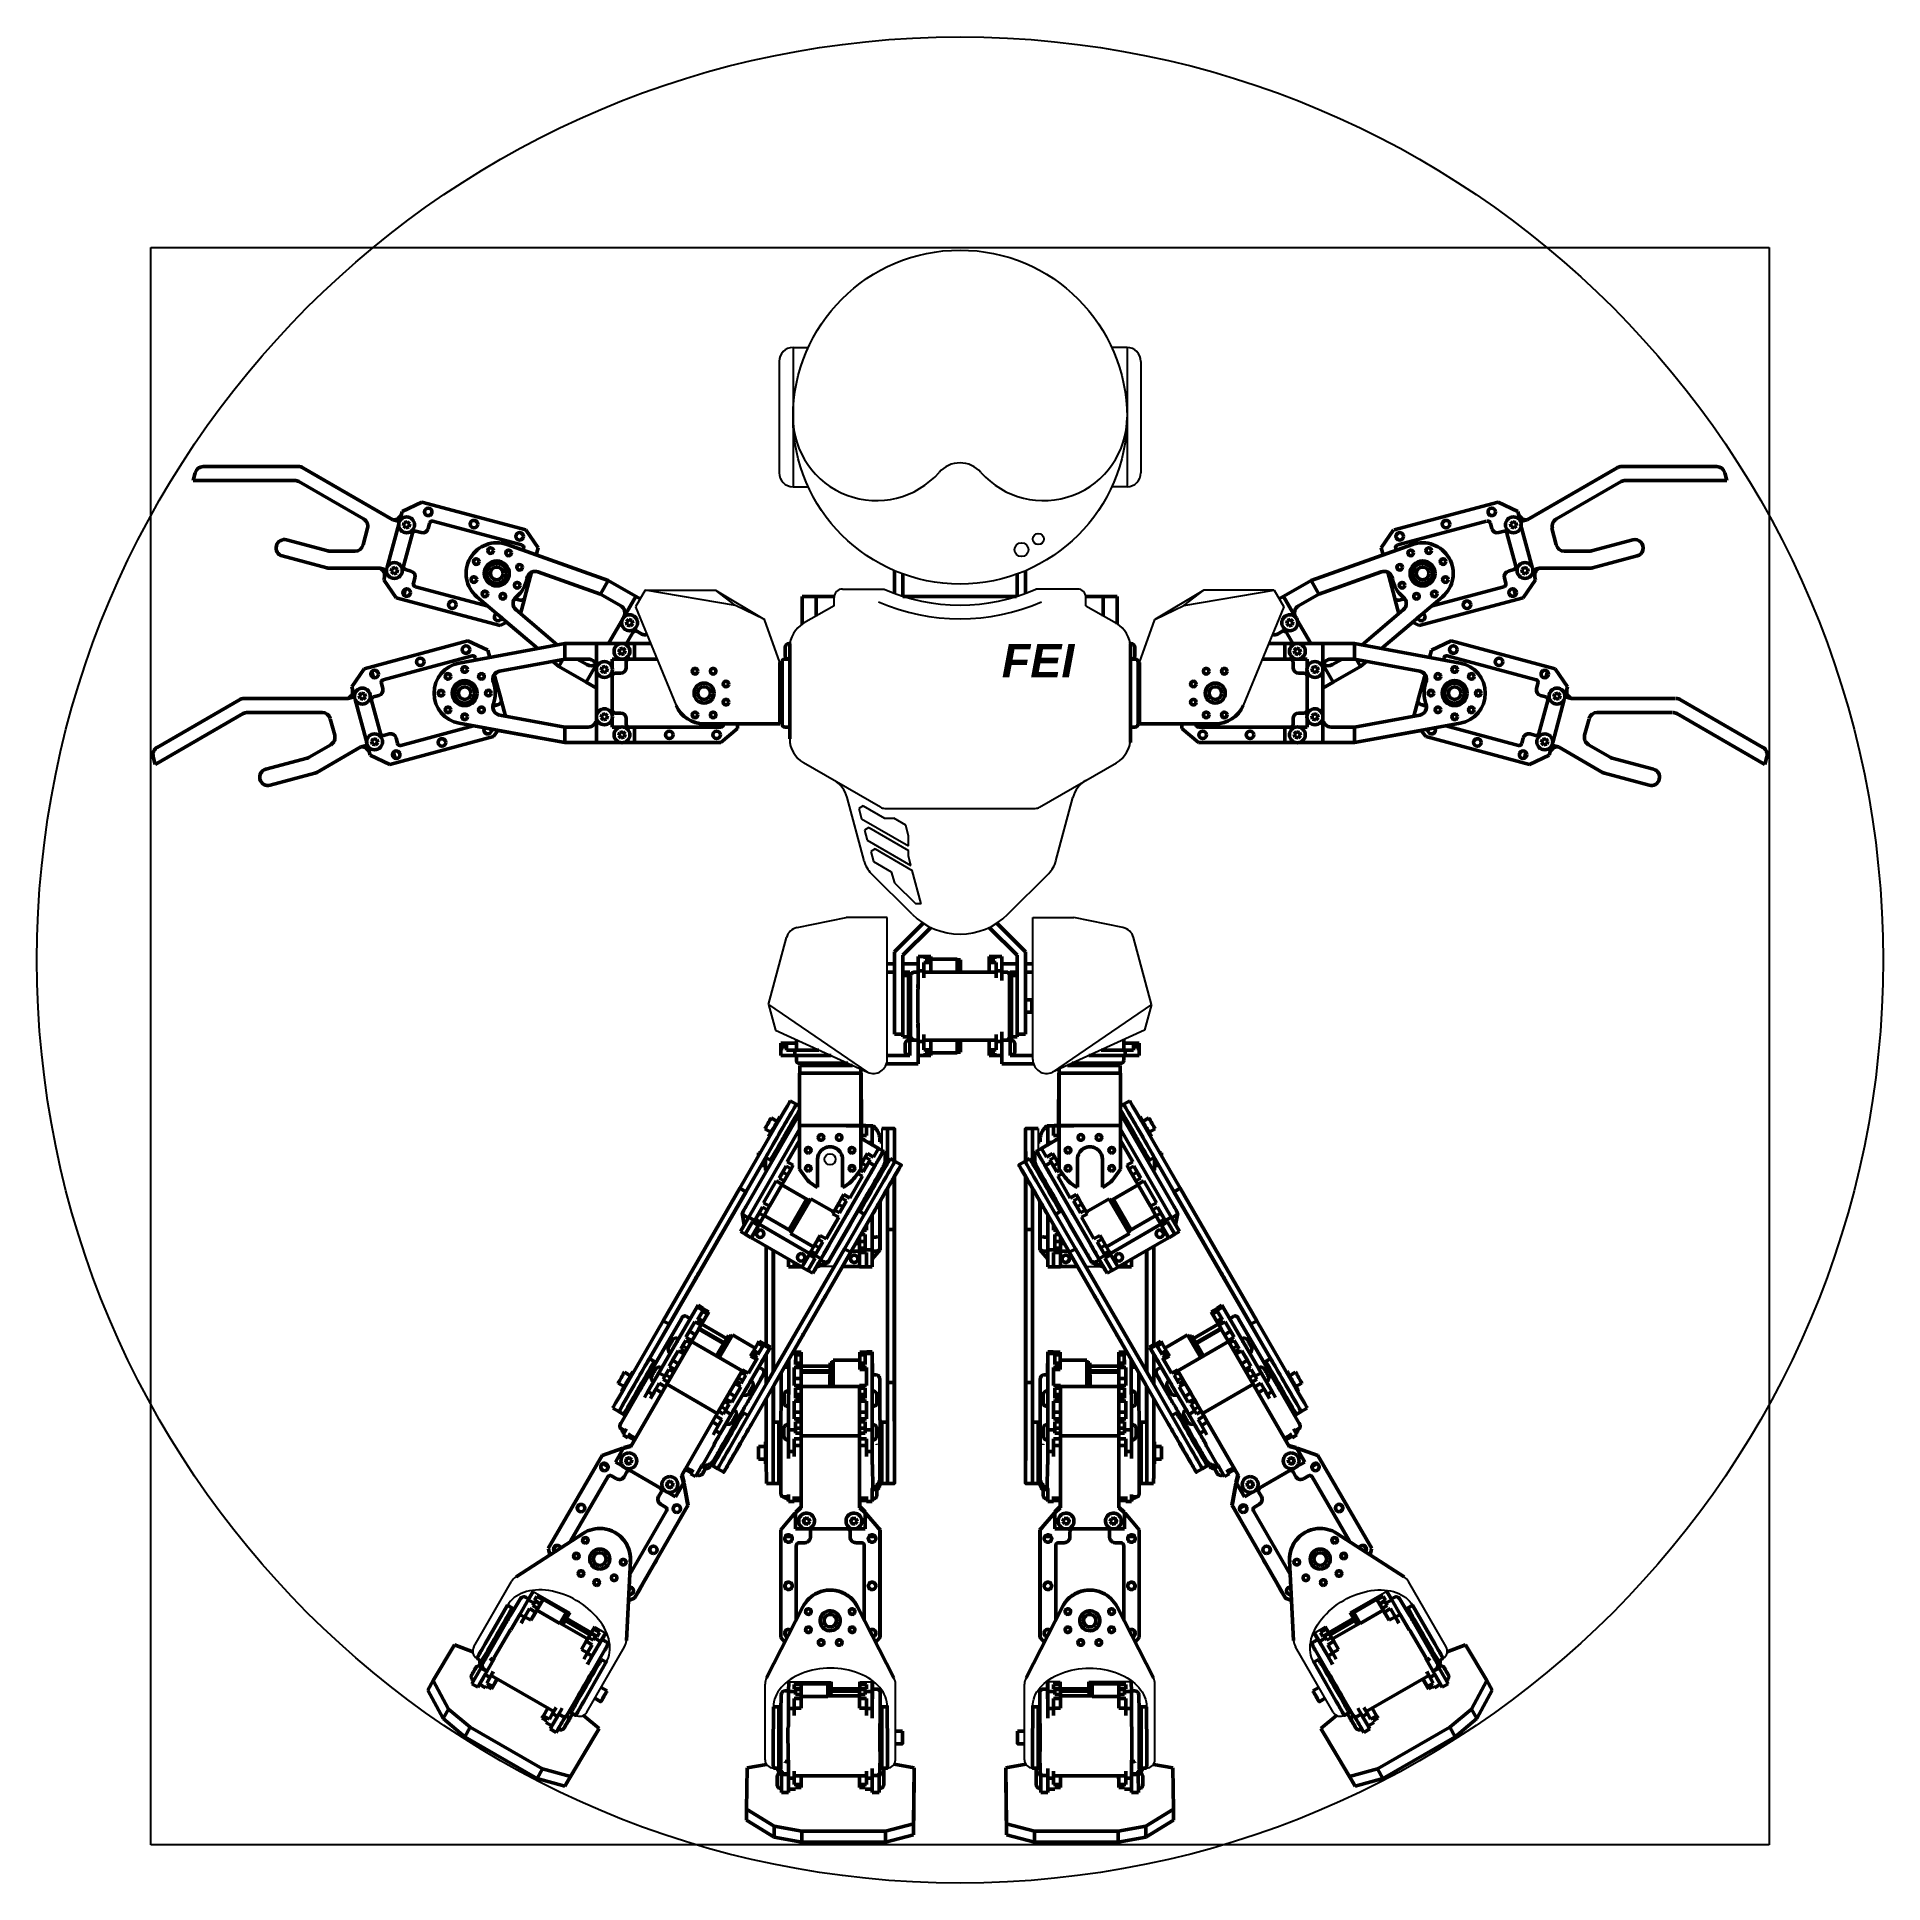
# Model space of a CAD drawing. Header units: millimetres. Extents: x 69 to 732, y 327 to 990.
import ezdxf

# ---------------------------------------------------------------- set-up
doc = ezdxf.new("R2010")
doc.units = ezdxf.units.MM
doc.header["$LTSCALE"] = 2
doc.layers.add('Visible (ISO)', color=7, linetype='Continuous', lineweight=50)
doc.styles.get("Standard").update_dxf_attribs({"font": 'TAHOMA.TTF'})

msp = doc.modelspace()

# ---------------------------------------------------------------- texts
at = {"insert": (415.58, 771.98), "char_height": 12, "attachment_point": 1}
msp.add_mtext_dynamic_manual_height_columns('{\\f@Arial Unicode MS|b1|i1|c0|p34;FEI}', width=32.0298, gutter_width=1, heights=[0], dxfattribs=at)

# ---------------------------------------------------------------- linework, layer by layer
for p, q in [((109.85, 914.48), (691.3, 914.48)), ((109.85, 340.55), (109.85, 914.48)), ((691.3, 914.48), (691.3, 340.55)), ((340.58, 878.48), (346.03, 878.48)), ((340.58, 878.48), (340.58, 828.48)), ((460.58, 878.48), (455.12, 878.48)), ((460.58, 878.48), (460.58, 828.48)), ((335.58, 873.48), (335.58, 833.48)), ((465.58, 873.48), (465.58, 833.48)), ((340.58, 828.48), (346.03, 828.48)), ((460.58, 828.48), (455.12, 828.48)), ((287.44, 791.29), (283.98, 785.28)), ((287.44, 791.29), (312.7, 791.29)), ((319.94, 785.75), (287.44, 791.29)), ((312.7, 791.29), (330.35, 780.77)), ((319.94, 785.75), (312.7, 791.29)), ((358.32, 791.73), (373.32, 791.73)), ((442.83, 791.73), (427.83, 791.73)), ((488.22, 791.29), (470.56, 780.77)), ((480.98, 785.75), (513.47, 791.29)), ((480.98, 785.75), (488.22, 791.29)), ((513.47, 791.29), (488.22, 791.29)), ((513.47, 791.29), (516.94, 785.28)), ((283.98, 785.28), (298.59, 749.84)), ((330.35, 780.77), (319.94, 785.75)), ((355.32, 785.73), (344.38, 779.41)), ((355.32, 785.73), (355.32, 788.73)), ((445.83, 785.73), (445.83, 788.73)), ((445.83, 785.73), (456.78, 779.41)), ((470.56, 780.77), (480.98, 785.75)), ((516.94, 785.28), (502.33, 749.84)), ((335.88, 765.34), (330.35, 780.77)), ((465.04, 765.34), (470.56, 780.77)), ((372.03, 713.31), (344.38, 729.27)), ((429.12, 713.31), (456.78, 729.27)), ((366.1, 694.05), (359.98, 716.88)), ((435.05, 694.05), (441.17, 716.88)), ((365.78, 713.77), (364.21, 712.86)), ((364.21, 712.86), (365.19, 709.2)), ((365.78, 713.77), (373.45, 709.34)), ((373.53, 712.91), (427.62, 712.91)), ((365.19, 709.2), (382.04, 699.47)), ((367.78, 706.02), (366.21, 705.11)), ((366.21, 705.11), (367.19, 701.46)), ((367.78, 706.02), (382.04, 697.78)), ((373.45, 709.34), (376.83, 709.34)), ((381.12, 706.87), (376.83, 709.34)), ((382.04, 702.94), (381.12, 706.87)), ((367.19, 701.46), (382.97, 692.34)), ((370.08, 698.36), (368.51, 697.45)), ((368.51, 697.45), (369.49, 693.8)), ((370.08, 698.36), (383.42, 690.65)), ((382.04, 699.47), (382.04, 702.94)), ((382.04, 695.81), (382.04, 697.78)), ((369.49, 693.8), (375.89, 690.1)), ((375.89, 690.1), (377.08, 686.21)), ((382.97, 692.34), (382.04, 695.81)), ((386.65, 678.62), (383.42, 690.65)), ((383.38, 674.87), (368.69, 689.57)), ((377.08, 686.21), (384.67, 678.62)), ((417.77, 674.87), (432.47, 689.57)), ((386.65, 678.62), (384.67, 678.62)), ((342.04, 670.11), (359.64, 673.67)), ((374.45, 673.67), (359.64, 673.67)), ((374.45, 622.68), (374.45, 673.67)), ((426.7, 622.68), (426.7, 673.67)), ((426.7, 673.67), (441.52, 673.67)), ((459.11, 670.11), (441.52, 673.67)), ((331.76, 642.45), (338.21, 666.5)), ((469.39, 642.45), (462.95, 666.5)), ((331.76, 642.45), (334.24, 633.19)), ((331.76, 642.45), (367.38, 618.13)), ((469.39, 642.45), (433.77, 618.13)), ((469.39, 642.45), (466.91, 633.19)), ((334.24, 633.19), (367.38, 618.13)), ((466.91, 633.19), (433.77, 618.13)), ((372.52, 597.88), (372.52, 589.97)), ((428.64, 597.88), (428.64, 589.97)), ((355.4, 548.31), (349.32, 548.31)), ((445.75, 548.31), (451.83, 548.31)), ((225.9, 411.63), (239.44, 435.12)), ((247.25, 431.58), (260.41, 424)), ((553.91, 431.58), (540.74, 424)), ((575.25, 411.63), (561.71, 435.12)), ((269.34, 418.85), (273.24, 416.6)), ((531.81, 418.85), (527.92, 416.6)), ((266.52, 388.22), (280.06, 411.7)), ((534.63, 388.22), (521.09, 411.7)), ((330.52, 371.12), (330.52, 398.23)), ((339.04, 399.06), (354.23, 399.07)), ((364.55, 399.06), (369.04, 399.06)), ((377.4, 371.12), (377.4, 398.23)), ((423.74, 371.12), (423.74, 398.23)), ((436.6, 399.06), (432.1, 399.06)), ((462.1, 399.06), (446.91, 399.07)), ((470.63, 371.12), (470.63, 398.23)), ((691.3, 340.55), (109.85, 340.55))]:
    msp.add_line(p, q)
for centre, radius in [((400.58, 658.44), 331.64), ((400.58, 853.48), 60), ((428.7, 809.66), 2), ((422.65, 805.86), 2.5), ((353.9, 586.84), 2)]:
    msp.add_circle(centre, radius)
for centre, radius, start, end in [((340.58, 873.48), 5, 90, 180), ((460.58, 873.48), 5, 0, 90), ((370.58, 853.48), 30, 180, 318.59038), ((430.58, 853.48), 30, 221.40962, 0), ((400.58, 827.03), 10, 41.40962, 138.59038), ((340.58, 833.48), 5, 180, 270), ((460.58, 833.48), 5, 270, 0), ((358.32, 788.73), 3, 90, 180), ((400.58, 853.48), 67.5, 246.18741, 293.81259), ((442.83, 788.73), 3, 0, 90), ((400.58, 853.48), 72.5, 246.18741, 293.81259), ((349.38, 770.75), 10, 120, 180), ((451.78, 770.75), 10, 0, 60), ((349.38, 737.93), 10, 180, 240), ((451.78, 737.93), 10, 300, 360), ((350.32, 714.29), 10, 15, 60), ((450.83, 714.29), 10, 120, 165), ((373.53, 715.91), 3, 240, 270), ((427.62, 715.91), 3, 270, 300), ((375.76, 696.64), 10, 195, 225), ((425.39, 696.64), 10, 315, 345), ((343.04, 665.21), 5, 101.44677, 165), ((400.58, 692.07), 24.32, 225, 315), ((458.12, 665.21), 5, 15, 78.55323), ((369.45, 622.68), 5, 245.56225, 0), ((431.7, 622.68), 5, 180, 294.43775), ((243.77, 432.62), 5, 122.90937, 150.03637), ((557.38, 432.62), 5, 29.96363, 57.09063), ((228.5, 410.14), 3, 150.03637, 240.03625), ((275.73, 414.2), 5, 330.03637, 357.16336), ((525.42, 414.2), 5, 182.83664, 209.96363), ((572.65, 410.14), 3, 299.96375, 29.96363), ((335.52, 398.23), 5, 152.87301, 180), ((372.4, 398.23), 5, 0, 27.12699), ((428.74, 398.23), 5, 152.87301, 180), ((465.63, 398.23), 5, 0, 27.12699), ((263.92, 389.71), 3, 240.03648, 330.03637), ((537.23, 389.71), 3, 209.96363, 299.96352), ((333.52, 371.12), 3, 180, 269.99989), ((374.4, 371.12), 3, 270.00011, 0), ((426.74, 371.12), 3, 180, 269.99989), ((467.63, 371.12), 3, 270.00011, 0)]:
    msp.add_arc(centre, radius, start, end)
for centre, major_axis in [((255.76, 416.38), (-17.73, 10.19)), ((354.02, 390.15), (-20.45, -0.03))]:
    msp.add_ellipse(centre, major_axis=major_axis, ratio=0.677756, start_param=9.420836, end_param=12.566371)
at = {"extrusion": (0, 0, -1)}
for centre, major_axis in [((545.39, 416.38), (17.73, 10.19)), ((447.13, 390.15), (20.45, -0.03))]:
    msp.add_ellipse(centre, major_axis=major_axis, ratio=0.677756, start_param=9.420836, end_param=12.566371, dxfattribs=at)
at = {"layer": 'Visible (ISO)'}
for p, q in [((125.81, 833.48), (125.06, 830.7)), ((125.06, 830.7), (161.58, 830.71)), ((162.92, 835.71), (128.7, 835.71)), ((163.08, 830.31), (186.31, 816.91)), ((196.86, 816.59), (164.42, 835.31)), ((604.3, 816.59), (636.74, 835.31)), ((638.08, 830.31), (614.85, 816.91)), ((638.24, 835.71), (672.45, 835.71)), ((676.09, 830.7), (639.58, 830.71)), ((675.35, 833.48), (676.09, 830.7)), ((207.25, 822.95), (200.14, 819.58)), ((244.54, 812.97), (207.25, 822.95)), ((556.61, 812.97), (593.9, 822.95)), ((593.9, 822.95), (601.01, 819.58)), ((199.16, 815.98), (196.86, 816.59)), ((200.14, 819.58), (199.19, 816.03)), ((202, 815.92), (200.9, 815.57)), ((202.86, 815.14), (202, 815.92)), ((211.21, 816.09), (243.09, 807.56)), ((589.7, 816.09), (557.82, 807.56)), ((598.3, 815.14), (599.15, 815.92)), ((599.15, 815.92), (600.25, 815.57)), ((601.01, 819.58), (601.96, 816.03)), ((601.99, 815.98), (604.3, 816.59)), ((173.44, 805.43), (158.64, 809.39)), ((187.71, 813.53), (186.11, 807.55)), ((198.92, 815), (194.79, 799.61)), ((198.92, 815), (194.79, 799.61)), ((200.9, 815.57), (200.66, 814.44)), ((200.66, 814.44), (201.51, 813.67)), ((200.67, 799.92), (203.85, 811.8)), ((201.51, 813.67), (202.61, 814.02)), ((202.61, 814.02), (202.86, 815.14)), ((205.08, 812.51), (207.01, 811.99)), ((209.46, 813.4), (209.99, 815.39)), ((249.02, 806.49), (244.54, 812.97)), ((551.9, 806.49), (556.37, 812.97)), ((591.69, 813.4), (591.16, 815.39)), ((596.07, 812.51), (594.14, 811.99)), ((600.24, 799.92), (597.06, 811.8)), ((598.54, 814.02), (598.3, 815.14)), ((599.64, 813.67), (598.54, 814.02)), ((600.5, 814.44), (599.64, 813.67)), ((600.25, 815.57), (600.5, 814.44)), ((602, 815), (606.12, 799.61)), ((602, 815), (606.12, 799.61)), ((613.21, 813.53), (614.81, 807.55)), ((627.48, 805.43), (642.27, 809.39)), ((157.08, 803.6), (173.12, 799.3)), ((183.21, 805.33), (174.22, 805.33)), ((274.22, 794.75), (237.83, 807.69)), ((243.8, 806.33), (243.61, 805.63)), ((248.34, 803.95), (249.02, 806.49)), ((526.7, 794.75), (563.09, 807.69)), ((552.58, 803.95), (551.9, 806.49)), ((557.12, 806.33), (557.3, 805.63)), ((617.71, 805.33), (626.7, 805.33)), ((643.83, 803.6), (627.79, 799.3)), ((173.9, 799.2), (192.2, 799.21)), ((192.2, 799.21), (194.52, 798.59)), ((194.52, 798.58), (193.57, 795.04)), ((196.51, 799.15), (196.26, 798.02)), ((196.26, 798.02), (197.11, 797.24)), ((197.61, 799.5), (196.51, 799.15)), ((197.11, 797.24), (198.21, 797.59)), ((198.46, 798.72), (197.61, 799.5)), ((198.21, 797.59), (198.46, 798.72)), ((203.31, 798.18), (201.38, 798.69)), ((244.27, 788.76), (246.68, 797.77)), ((271.42, 789.89), (248.96, 797.88)), ((271.42, 789.9), (248.96, 797.88)), ((377.08, 790.2), (377.08, 798.28)), ((380.08, 789.09), (380.08, 797.09)), ((421.08, 797.09), (421.08, 789.17)), ((424.08, 790.2), (424.08, 798.28)), ((529.5, 789.89), (551.96, 797.88)), ((529.5, 789.9), (551.95, 797.88)), ((556.64, 788.76), (554.23, 797.77)), ((597.6, 798.18), (599.53, 798.69)), ((602.45, 798.72), (603.31, 799.5)), ((602.7, 797.59), (602.45, 798.72)), ((603.8, 797.24), (602.7, 797.59)), ((603.31, 799.5), (604.41, 799.15)), ((604.65, 798.02), (603.8, 797.24)), ((604.41, 799.15), (604.65, 798.02)), ((608.71, 799.21), (606.4, 798.59)), ((606.4, 798.58), (607.34, 795.04)), ((627.01, 799.2), (608.71, 799.21)), ((193.57, 795.04), (198.05, 788.56)), ((201.33, 791.74), (200.75, 789.57)), ((204.2, 793.75), (204.73, 795.73)), ((231.03, 785.53), (204.91, 792.52)), ((274.22, 794.75), (271.42, 789.9)), ((271.42, 789.9), (271.42, 789.89)), ((271.42, 789.9), (278.7, 785.7)), ((271.42, 789.89), (278.69, 785.7)), ((285.64, 788.16), (274.22, 794.75)), ((515.28, 788.16), (526.7, 794.75)), ((529.5, 789.9), (522.22, 785.7)), ((529.5, 789.89), (522.22, 785.7)), ((526.7, 794.75), (529.5, 789.9)), ((529.5, 789.9), (529.5, 789.89)), ((569.89, 785.53), (596.01, 792.52)), ((596.72, 793.75), (596.19, 795.73)), ((599.58, 791.74), (600.16, 789.57)), ((607.34, 795.04), (602.87, 788.56)), ((198.05, 788.56), (235.33, 778.58)), ((227.01, 788.95), (248.88, 770.34)), ((234.09, 782.92), (235.92, 781.35)), ((240.99, 788.09), (242.13, 787.79)), ((241.07, 784.21), (255.87, 771.62)), ((242.69, 782.84), (244.12, 788.21)), ((284.09, 789.05), (279.79, 781.6)), ((348.88, 789.09), (343.88, 789.09)), ((343.88, 789.09), (343.88, 779.1)), ((348.88, 782.01), (348.88, 789.09)), ((355.32, 789.09), (348.88, 789.09)), ((420.84, 789.09), (380.08, 789.09)), ((445.59, 789.09), (452.04, 789.09)), ((452.04, 782.01), (452.04, 789.09)), ((452.04, 789.09), (457.04, 789.09)), ((457.04, 789.09), (457.04, 779.1)), ((516.82, 789.05), (521.12, 781.6)), ((559.84, 784.21), (545.05, 771.62)), ((573.9, 788.95), (552.04, 770.34)), ((558.23, 782.84), (556.79, 788.21)), ((559.93, 788.09), (558.79, 787.79)), ((566.83, 782.92), (564.99, 781.35)), ((602.87, 788.56), (565.58, 778.58)), ((235.33, 778.58), (237.81, 779.76)), ((237.81, 779.75), (248.87, 770.34)), ((279.17, 780.53), (274.33, 772.13)), ((279.17, 780.52), (274.33, 772.13)), ((279.85, 781.7), (279.71, 781.46)), ((279.79, 781.6), (279.72, 781.47)), ((281.59, 780.72), (280.76, 779.91)), ((280.76, 779.91), (281.04, 778.79)), ((280.8, 772.13), (284.04, 777.75)), ((281.04, 778.79), (282.15, 778.48)), ((282.7, 780.4), (281.59, 780.72)), ((282.15, 778.48), (282.98, 779.28)), ((282.98, 779.28), (282.7, 780.4)), ((284.48, 776.53), (286.22, 775.53)), ((516.43, 776.53), (514.7, 775.53)), ((520.12, 772.13), (516.88, 777.75)), ((517.94, 779.28), (518.22, 780.4)), ((518.77, 778.48), (517.94, 779.28)), ((518.22, 780.4), (519.33, 780.72)), ((519.88, 778.79), (518.77, 778.48)), ((519.33, 780.72), (520.16, 779.91)), ((520.16, 779.91), (519.88, 778.79)), ((521.06, 781.7), (521.21, 781.46)), ((521.12, 781.6), (521.2, 781.47)), ((521.74, 780.53), (526.59, 772.13)), ((521.74, 780.52), (526.59, 772.13)), ((563.11, 779.75), (552.04, 770.34)), ((565.58, 778.58), (563.1, 779.76)), ((223.81, 773.07), (186.53, 763.07)), ((258.63, 772.13), (220.64, 765.14)), ((230.93, 769.7), (223.81, 773.07)), ((231.61, 767.16), (230.93, 769.7)), ((258.63, 772.13), (258.63, 766.53)), ((270.03, 772.13), (258.63, 772.13)), ((270.03, 772.13), (270.03, 763.53)), ((278.59, 772.13), (270.03, 772.13)), ((278.32, 770.16), (278, 769.05)), ((279.44, 770.44), (278.32, 770.16)), ((280.24, 769.61), (279.44, 770.44)), ((289.4, 772.14), (279.65, 772.13)), ((279.93, 768.5), (280.24, 769.61)), ((283.63, 766.53), (283.63, 772.13)), ((337.73, 767.94), (337.73, 770.74)), ((339.18, 772.19), (339.38, 772.19)), ((339.38, 772.14), (339.38, 772.19)), ((339.38, 767.04), (339.38, 772.14)), ((461.78, 772.19), (461.78, 772.14)), ((461.98, 772.19), (461.78, 772.19)), ((461.78, 772.14), (461.78, 767.04)), ((463.43, 770.74), (463.43, 767.94)), ((511.52, 772.14), (521.26, 772.13)), ((517.29, 766.53), (517.29, 772.13)), ((520.67, 769.61), (521.48, 770.44)), ((520.99, 768.5), (520.67, 769.61)), ((521.48, 770.44), (522.6, 770.16)), ((522.32, 772.13), (530.89, 772.13)), ((522.6, 770.16), (522.91, 769.05)), ((530.89, 772.13), (542.29, 772.13)), ((530.89, 772.13), (530.89, 763.53)), ((542.29, 772.13), (542.29, 766.53)), ((542.29, 772.13), (580.28, 765.14)), ((569.31, 767.16), (569.99, 769.7)), ((569.99, 769.7), (577.1, 773.07)), ((577.1, 773.07), (614.39, 763.07)), ((186.53, 763.07), (182.06, 756.59)), ((193.39, 759.11), (225.26, 767.66)), ((226.49, 766.96), (226.68, 766.25)), ((258.62, 766.53), (235.18, 762.21)), ((258.63, 766.53), (235.18, 762.22)), ((254.28, 765.73), (256.42, 763.91)), ((254.29, 765.73), (256.42, 763.91)), ((257.85, 766.39), (256.42, 763.91)), ((256.42, 763.91), (266.3, 758.21)), ((256.43, 763.91), (256.42, 763.91)), ((256.42, 763.91), (266.3, 758.22)), ((258.62, 766.53), (267.02, 766.53)), ((258.62, 766.53), (258.62, 766.53)), ((258.63, 766.53), (267.03, 766.53)), ((266.5, 764.56), (263.09, 766.53)), ((269.89, 764.44), (266.3, 758.22)), ((270.02, 763.65), (270.02, 763.37)), ((270.03, 763.53), (270.03, 763.38)), ((272.02, 763.66), (271.7, 762.55)), ((273.14, 763.94), (272.02, 763.66)), ((273.94, 763.11), (273.14, 763.94)), ((273.63, 762), (273.94, 763.11)), ((275.63, 766.53), (278.59, 766.53)), ((275.63, 763.35), (275.63, 766.53)), ((278, 769.05), (278.81, 768.22)), ((278.81, 768.22), (279.93, 768.5)), ((279.65, 766.53), (283.63, 766.53)), ((280.62, 763.48), (280.62, 765.53)), ((283.63, 766.53), (291.71, 766.54)), ((335.88, 743.34), (335.88, 765.34)), ((336.63, 745.14), (336.63, 763.54)), ((337.63, 766.54), (339.38, 766.54)), ((339.38, 741.64), (339.38, 767.04)), ((461.78, 767.04), (461.78, 741.64)), ((463.53, 766.54), (461.78, 766.54)), ((464.53, 763.54), (464.53, 745.14)), ((465.04, 743.34), (465.04, 765.34)), ((517.29, 766.53), (509.21, 766.54)), ((521.26, 766.53), (517.29, 766.53)), ((520.29, 763.48), (520.29, 765.53)), ((522.11, 768.22), (520.99, 768.5)), ((522.91, 769.05), (522.11, 768.22)), ((525.29, 766.53), (522.32, 766.53)), ((525.29, 763.35), (525.29, 766.53)), ((526.97, 763.11), (527.77, 763.94)), ((527.29, 762), (526.97, 763.11)), ((527.77, 763.94), (528.89, 763.66)), ((528.89, 763.66), (529.21, 762.55)), ((530.89, 763.65), (530.89, 763.37)), ((530.89, 763.53), (530.89, 763.38)), ((531.03, 764.44), (534.62, 758.22)), ((542.29, 766.53), (533.89, 766.53)), ((542.29, 766.53), (533.89, 766.53)), ((534.42, 764.56), (537.82, 766.53)), ((544.49, 763.91), (534.62, 758.21)), ((544.49, 763.91), (534.62, 758.22)), ((542.29, 766.53), (565.73, 762.21)), ((542.29, 766.53), (542.29, 766.53)), ((542.29, 766.53), (565.73, 762.22)), ((543.06, 766.39), (544.49, 763.91)), ((546.63, 765.73), (544.49, 763.91)), ((546.63, 765.73), (544.49, 763.91)), ((544.49, 763.91), (544.49, 763.91)), ((574.43, 766.96), (574.24, 766.25)), ((607.53, 759.11), (575.65, 767.66)), ((614.39, 763.07), (618.86, 756.59)), ((182.06, 756.59), (183.01, 753.05)), ((189.23, 762.06), (189.82, 759.89)), ((193.21, 755.91), (192.68, 757.89)), ((235.68, 751.98), (233.27, 760.98)), ((266.3, 758.22), (270.03, 756.06)), ((266.3, 758.21), (266.3, 758.21)), ((270.02, 762.3), (270.03, 746.36)), ((270.03, 762.28), (270.03, 746.36)), ((271.7, 762.55), (272.51, 761.72)), ((272.51, 761.72), (273.63, 762)), ((275.63, 746.36), (275.63, 762.32)), ((276.62, 761.48), (278.62, 761.48)), ((336.63, 759.34), (335.88, 759.34)), ((464.53, 759.34), (465.28, 759.34)), ((524.29, 761.48), (522.29, 761.48)), ((525.29, 746.36), (525.29, 762.32)), ((528.41, 761.72), (527.29, 762)), ((529.21, 762.55), (528.41, 761.72)), ((530.89, 762.3), (530.89, 746.36)), ((530.89, 762.28), (530.89, 746.36)), ((534.62, 758.22), (530.89, 756.06)), ((534.62, 758.21), (534.62, 758.21)), ((565.23, 751.98), (567.65, 760.98)), ((607.7, 755.91), (608.23, 757.89)), ((611.68, 762.06), (611.1, 759.89)), ((618.86, 756.59), (617.91, 753.05)), ((141.75, 751.96), (112.13, 734.84)), ((180.7, 752.37), (143.25, 752.36)), ((183.01, 752.99), (180.7, 752.37)), ((183.28, 752.02), (187.41, 736.63)), ((183.28, 752.02), (187.41, 736.63)), ((185.5, 754.36), (184.72, 753.51)), ((184.72, 753.51), (185.07, 752.41)), ((185.07, 752.41), (186.2, 752.16)), ((186.63, 754.11), (185.5, 754.36)), ((186.2, 752.16), (186.98, 753.01)), ((186.98, 753.01), (186.63, 754.11)), ((192.35, 739.84), (189.16, 751.72)), ((189.87, 752.94), (191.8, 753.46)), ((233.17, 749.75), (234.32, 750.06)), ((237.27, 746.05), (235.83, 751.42)), ((563.64, 746.05), (565.08, 751.42)), ((567.74, 749.75), (566.6, 750.06)), ((608.57, 739.84), (611.75, 751.72)), ((611.05, 752.94), (609.12, 753.46)), ((617.63, 752.02), (613.51, 736.63)), ((617.63, 752.02), (613.51, 736.63)), ((613.94, 753.01), (614.29, 754.11)), ((614.72, 752.16), (613.94, 753.01)), ((614.29, 754.11), (615.42, 754.36)), ((615.85, 752.41), (614.72, 752.16)), ((615.42, 754.36), (616.2, 753.51)), ((616.2, 753.51), (615.85, 752.41)), ((617.9, 752.99), (620.21, 752.37)), ((620.21, 752.37), (657.66, 752.36)), ((659.4, 751.96), (689.03, 734.84)), ((111.47, 728.69), (143.09, 746.96)), ((144.59, 747.36), (171.41, 747.37)), ((174.31, 745.14), (175.91, 739.17)), ((220.64, 743.51), (258.63, 736.53)), ((235.19, 746.43), (258.63, 742.13)), ((270.03, 745.3), (270.03, 745.07)), ((270.03, 745.3), (270.03, 745.13)), ((270.03, 745.13), (270.03, 736.53)), ((272.03, 746.66), (271.71, 745.55)), ((271.71, 745.55), (272.51, 744.72)), ((273.15, 746.94), (272.03, 746.66)), ((272.51, 744.72), (273.63, 745)), ((273.95, 746.11), (273.15, 746.94)), ((273.63, 745), (273.95, 746.11)), ((275.63, 748.18), (275.63, 748.18)), ((275.63, 748.12), (275.63, 748.12)), ((275.63, 742.13), (275.63, 745.3)), ((278.63, 747.18), (276.63, 747.18)), ((280.63, 743.13), (280.63, 745.18)), ((308.63, 743.34), (333.13, 743.34)), ((315.63, 743.14), (315.63, 743.34)), ((320.63, 741.64), (320.63, 743.34)), ((333.13, 743.34), (335.88, 743.34)), ((336.63, 749.34), (335.88, 749.34)), ((464.53, 749.34), (465.28, 749.34)), ((467.79, 743.34), (465.04, 743.34)), ((492.29, 743.34), (467.79, 743.34)), ((480.29, 741.64), (480.29, 743.34)), ((485.29, 743.14), (485.29, 743.34)), ((520.29, 743.13), (520.29, 745.18)), ((522.29, 747.18), (524.29, 747.18)), ((525.29, 748.18), (525.29, 748.18)), ((525.29, 748.12), (525.29, 748.12)), ((525.29, 742.13), (525.29, 745.3)), ((526.97, 746.11), (527.77, 746.94)), ((527.28, 745), (526.97, 746.11)), ((528.4, 744.72), (527.28, 745)), ((527.77, 746.94), (528.89, 746.66)), ((529.21, 745.55), (528.4, 744.72)), ((528.89, 746.66), (529.21, 745.55)), ((530.89, 745.13), (530.88, 736.53)), ((530.89, 745.3), (530.89, 745.07)), ((530.89, 745.3), (530.89, 745.13)), ((580.27, 743.51), (542.28, 736.53)), ((565.73, 746.43), (542.29, 742.13)), ((626.61, 745.14), (625, 739.17)), ((656.32, 747.36), (629.5, 747.37)), ((689.68, 728.69), (658.06, 746.96)), ((189.9, 737.94), (189.12, 737.09)), ((189.12, 737.09), (189.47, 735.99)), ((191.03, 737.69), (189.9, 737.94)), ((190.6, 735.74), (191.38, 736.59)), ((191.38, 736.59), (191.03, 737.69)), ((195.5, 739.65), (193.57, 739.13)), ((195.75, 728.69), (233.03, 738.69)), ((198.49, 736.25), (197.95, 738.23)), ((225.83, 742.55), (199.71, 735.55)), ((229.78, 741.82), (232.16, 741.38)), ((233.03, 738.69), (234.59, 740.94)), ((234.59, 740.94), (258.63, 736.53)), ((258.63, 742.13), (258.63, 736.53)), ((267.03, 742.13), (258.63, 742.13)), ((258.63, 736.53), (270.03, 736.53)), ((258.63, 736.53), (258.63, 736.53)), ((258.63, 736.53), (270.03, 736.53)), ((270.03, 736.53), (270.03, 736.53)), ((278.6, 736.53), (270.03, 736.53)), ((270.03, 736.53), (278.6, 736.53)), ((278.6, 742.13), (275.63, 742.13)), ((276.03, 736.53), (276.03, 736.53)), ((276.03, 736.53), (278.6, 736.53)), ((278.33, 740.16), (278.01, 739.05)), ((278.01, 739.05), (278.81, 738.22)), ((279.45, 740.44), (278.33, 740.16)), ((278.81, 738.22), (279.93, 738.5)), ((280.25, 739.61), (279.45, 740.44)), ((283.63, 742.13), (279.66, 742.13)), ((279.66, 736.53), (283.63, 736.53)), ((279.93, 738.5), (280.25, 739.61)), ((314.63, 742.14), (281.63, 742.13)), ((283.63, 736.53), (283.63, 742.13)), ((283.63, 736.53), (314.63, 736.54)), ((314.63, 736.54), (320.63, 741.64)), ((337.63, 742.14), (339.38, 742.14)), ((339.38, 737.93), (339.38, 741.64)), ((463.53, 742.14), (461.78, 742.14)), ((461.78, 741.64), (461.78, 736.54)), ((486.28, 736.54), (480.29, 741.64)), ((517.28, 736.53), (486.28, 736.54)), ((486.29, 742.14), (519.29, 742.13)), ((517.28, 736.53), (517.29, 742.13)), ((521.25, 736.53), (517.28, 736.53)), ((517.29, 742.13), (521.25, 742.13)), ((520.67, 739.61), (521.47, 740.44)), ((520.98, 738.5), (520.67, 739.61)), ((522.1, 738.22), (520.98, 738.5)), ((521.47, 740.44), (522.59, 740.16)), ((522.91, 739.05), (522.1, 738.22)), ((522.32, 742.13), (525.29, 742.13)), ((524.88, 736.53), (522.32, 736.53)), ((522.32, 736.53), (530.88, 736.53)), ((530.88, 736.53), (522.32, 736.53)), ((522.59, 740.16), (522.91, 739.05)), ((524.88, 736.53), (524.88, 736.53)), ((530.88, 736.53), (530.88, 736.53)), ((542.28, 736.53), (530.88, 736.53)), ((542.28, 736.53), (530.88, 736.53)), ((533.89, 742.13), (542.29, 742.13)), ((542.29, 742.13), (542.28, 736.53)), ((566.33, 740.94), (542.28, 736.53)), ((542.28, 736.53), (542.28, 736.53)), ((567.88, 738.69), (566.32, 740.94)), ((605.16, 728.69), (567.88, 738.69)), ((571.13, 741.82), (568.76, 741.38)), ((575.08, 742.55), (601.21, 735.55)), ((602.43, 736.25), (602.96, 738.23)), ((605.41, 739.65), (607.34, 739.13)), ((609.54, 736.59), (609.88, 737.69)), ((610.31, 735.74), (609.54, 736.59)), ((609.88, 737.69), (611.01, 737.94)), ((611.01, 737.94), (611.79, 737.09)), ((611.79, 737.09), (611.44, 735.99)), ((110.73, 731.47), (111.47, 728.69)), ((166.01, 730.99), (151.21, 727.02)), ((174.52, 735.79), (166.73, 731.29)), ((169.52, 725.83), (185.37, 734.98)), ((185.37, 734.98), (187.68, 735.6)), ((187.69, 735.6), (188.64, 732.06)), ((188.64, 732.06), (195.75, 728.69)), ((189.47, 735.99), (190.6, 735.74)), ((197.01, 733.08), (197.59, 730.92)), ((603.91, 733.08), (603.33, 730.92)), ((612.28, 732.06), (605.16, 728.69)), ((611.44, 735.99), (610.31, 735.74)), ((613.23, 735.6), (612.28, 732.06)), ((615.55, 734.98), (613.23, 735.6)), ((631.4, 725.83), (615.55, 734.98)), ((626.4, 735.79), (634.19, 731.29)), ((634.91, 730.99), (649.71, 727.02)), ((690.42, 731.47), (689.68, 728.69)), ((152.76, 721.23), (168.8, 725.53)), ((648.16, 721.23), (632.12, 725.53)), ((377.08, 661.39), (387.35, 671.66)), ((390.07, 670.14), (380.08, 660.15)), ((421.08, 660.15), (411.09, 670.14)), ((413.8, 671.66), (424.08, 661.39)), ((374.45, 657.09), (377.08, 657.09)), ((377.08, 641.89), (377.08, 661.39)), ((380.08, 660.15), (380.08, 641.89)), ((380.08, 657.09), (385.58, 657.09)), ((385.58, 659.69), (388.08, 659.69)), ((385.58, 659.69), (385.58, 654.59)), ((390.08, 657.59), (387.58, 657.59)), ((387.58, 657.59), (387.58, 654.59)), ((390.08, 659.69), (388.08, 659.69)), ((388.08, 658.86), (388.08, 659.69)), ((388.08, 658.86), (390.08, 658.86)), ((390.08, 658.86), (390.08, 659.69)), ((390.08, 658.86), (390.08, 657.59)), ((399.58, 658.69), (390.08, 658.69)), ((390.08, 657.59), (390.08, 654.09)), ((399.58, 654.09), (399.58, 658.69)), ((400.73, 658.44), (399.58, 658.44)), ((400.73, 654.09), (400.73, 658.44)), ((411.08, 658.86), (411.08, 659.69)), ((411.08, 659.69), (413.08, 659.69)), ((413.08, 658.86), (411.08, 658.86)), ((411.08, 658.86), (411.08, 657.59)), ((411.08, 657.59), (411.08, 654.09)), ((411.08, 657.59), (413.58, 657.59)), ((413.08, 658.86), (413.08, 659.69)), ((415.58, 659.69), (413.08, 659.69)), ((413.58, 657.59), (413.58, 654.59)), ((415.58, 659.69), (415.58, 654.59)), ((421.08, 657.09), (415.58, 657.09)), ((421.08, 641.89), (421.08, 660.15)), ((424.08, 661.39), (424.08, 641.89)), ((426.7, 657.09), (424.08, 657.09)), ((377.08, 654.09), (374.45, 654.09)), ((382.58, 654.09), (380.08, 654.09)), ((382.08, 652.89), (380.08, 652.89)), ((382.08, 652.89), (382.08, 630.89)), ((382.38, 653.24), (382.58, 653.24)), ((382.58, 650.92), (382.58, 654.09)), ((382.58, 649.86), (382.58, 650.92)), ((382.83, 652.59), (382.83, 652.59)), ((382.83, 652.59), (382.83, 651.04)), ((382.83, 651.04), (382.83, 648.17)), ((384.33, 654.09), (385.58, 654.09)), ((387.58, 654.59), (385.58, 654.59)), ((385.58, 654.59), (385.58, 648.12)), ((387.58, 652.09), (387.58, 654.59)), ((413.58, 654.09), (387.58, 654.09)), ((415.58, 654.59), (413.58, 654.59)), ((413.58, 654.59), (413.58, 652.09)), ((415.58, 651.09), (415.58, 654.59)), ((417.33, 654.09), (415.58, 654.09)), ((418.33, 651.09), (418.33, 632.69)), ((418.58, 654.09), (421.08, 654.09)), ((418.58, 650.92), (418.58, 654.09)), ((418.78, 653.24), (418.58, 653.24)), ((418.58, 650.92), (418.58, 649.86)), ((419.08, 630.89), (419.08, 652.89)), ((421.08, 652.89), (419.08, 652.89)), ((424.08, 654.09), (426.7, 654.09)), ((382.83, 648.14), (382.08, 648.14)), ((382.58, 648.14), (382.58, 649.86)), ((382.83, 648.17), (382.83, 635.61)), ((384.78, 649.04), (385.58, 649.04)), ((385.38, 647.54), (385.38, 636.24)), ((418.33, 646.89), (419.08, 646.89)), ((418.58, 646.89), (418.58, 649.86)), ((418.78, 647.54), (418.58, 647.54)), ((426.43, 644.14), (424.08, 644.14)), ((426.43, 644.14), (426.43, 639.64)), ((377.08, 641.89), (377.08, 631.85)), ((380.08, 630.89), (380.08, 641.89)), ((380.08, 631.85), (380.08, 641.89)), ((418.33, 636.89), (419.08, 636.89)), ((418.58, 633.92), (418.58, 636.89)), ((421.08, 641.89), (421.08, 630.89)), ((421.08, 641.89), (421.08, 631.85)), ((424.08, 631.85), (424.08, 641.89)), ((426.43, 639.64), (424.08, 639.64)), ((380.08, 631.85), (377.08, 631.85)), ((382.08, 630.89), (380.08, 630.89)), ((382.83, 635.64), (382.08, 635.64)), ((382.38, 630.54), (382.58, 630.54)), ((382.58, 633.92), (382.58, 635.64)), ((382.58, 632.86), (382.58, 633.92)), ((382.58, 631.09), (382.58, 632.86)), ((382.83, 631.09), (382.58, 631.09)), ((382.58, 630.54), (382.58, 631.09)), ((382.83, 635.61), (382.83, 632.74)), ((382.83, 631.19), (382.83, 632.74)), ((385.58, 634.74), (384.78, 634.74)), ((385.58, 635.66), (385.58, 629.19)), ((387.58, 629.19), (387.58, 631.69)), ((413.58, 631.69), (413.58, 629.19)), ((415.58, 629.19), (415.58, 632.69)), ((418.33, 631.09), (418.58, 631.09)), ((418.78, 636.24), (418.58, 636.24)), ((418.58, 633.92), (418.58, 632.86)), ((418.58, 631.09), (418.58, 632.86)), ((418.58, 631.09), (418.58, 630.54)), ((418.78, 630.54), (418.58, 630.54)), ((421.08, 630.89), (419.08, 630.89)), ((424.08, 631.85), (421.08, 631.85)), ((336.18, 628.59), (337, 628.59)), ((336.18, 626.59), (336.18, 628.59)), ((336.18, 626.59), (337, 626.59)), ((336.18, 626.59), (336.18, 624.09)), ((341.28, 624.09), (336.18, 624.09)), ((338.28, 628.59), (337, 628.59)), ((337, 628.59), (337, 626.59)), ((341.78, 628.59), (338.28, 628.59)), ((338.28, 626.09), (338.28, 628.59)), ((341.28, 626.09), (338.28, 626.09)), ((349.87, 626.09), (341.28, 626.09)), ((341.28, 626.09), (341.28, 624.09)), ((341.28, 624.09), (354.28, 624.09)), ((341.78, 629.77), (341.78, 626.09)), ((341.78, 622.34), (341.78, 624.09)), ((374.45, 624.09), (382.58, 624.09)), ((380.93, 625.49), (380.93, 628.29)), ((382.38, 629.74), (382.58, 629.74)), ((382.58, 629.69), (382.58, 629.74)), ((382.58, 624.09), (382.58, 629.69)), ((382.58, 629.69), (385.58, 629.69)), ((385.58, 629.19), (387.58, 629.19)), ((385.58, 629.19), (385.58, 625.36)), ((385.58, 625.36), (385.58, 621.09)), ((388.08, 624.09), (385.58, 624.09)), ((387.58, 629.69), (413.58, 629.69)), ((387.58, 629.19), (387.58, 626.19)), ((387.58, 626.19), (390.08, 626.19)), ((388.08, 624.09), (388.08, 624.92)), ((390.08, 624.92), (388.08, 624.92)), ((388.08, 624.09), (390.08, 624.09)), ((390.08, 629.69), (390.08, 626.19)), ((390.08, 626.19), (390.08, 624.92)), ((390.08, 625.09), (399.58, 625.09)), ((390.08, 624.09), (390.08, 624.92)), ((399.58, 625.09), (399.58, 629.69)), ((400.73, 625.34), (399.58, 625.34)), ((400.73, 625.34), (400.73, 629.69)), ((411.08, 629.69), (411.08, 626.19)), ((413.58, 626.19), (411.08, 626.19)), ((411.08, 626.19), (411.08, 624.92)), ((411.08, 624.09), (411.08, 624.92)), ((411.08, 624.92), (413.08, 624.92)), ((413.08, 624.09), (411.08, 624.09)), ((413.08, 624.09), (413.08, 624.92)), ((413.08, 624.09), (415.58, 624.09)), ((413.58, 629.19), (413.58, 626.19)), ((413.58, 629.19), (415.58, 629.19)), ((417.33, 629.69), (415.58, 629.69)), ((415.58, 629.19), (415.58, 625.36)), ((415.58, 621.09), (415.58, 625.36)), ((417.33, 629.69), (418.58, 629.69)), ((418.58, 629.74), (418.58, 629.69)), ((418.78, 629.74), (418.58, 629.74)), ((418.58, 629.69), (418.58, 624.09)), ((418.58, 624.09), (426.7, 624.09)), ((420.23, 628.29), (420.23, 625.49)), ((459.88, 624.09), (446.88, 624.09)), ((451.28, 626.09), (459.88, 626.09)), ((459.38, 629.77), (459.38, 626.09)), ((459.38, 628.59), (462.87, 628.59)), ((459.38, 622.34), (459.38, 624.09)), ((459.88, 626.09), (462.87, 626.09)), ((459.88, 626.09), (459.88, 624.09)), ((459.88, 624.09), (464.98, 624.09)), ((462.87, 626.09), (462.87, 628.59)), ((462.87, 628.59), (464.15, 628.59)), ((464.98, 628.59), (464.15, 628.59)), ((464.15, 628.59), (464.15, 626.59)), ((464.98, 626.59), (464.15, 626.59)), ((464.98, 626.59), (464.98, 628.59)), ((464.98, 626.59), (464.98, 624.09)), ((342.9, 599), (342.94, 617.84)), ((342.94, 617.84), (351.03, 617.84)), ((361.98, 620.59), (342.98, 620.59)), ((342.98, 617.84), (342.98, 620.59)), ((360.33, 621.34), (344.78, 621.34)), ((348.98, 621.34), (348.98, 620.59)), ((351.03, 617.84), (356.85, 617.84)), ((356.85, 617.84), (364.94, 617.84)), ((358.98, 621.34), (358.98, 620.59)), ((364.94, 617.84), (364.9, 599)), ((365.12, 617.84), (364.94, 617.84)), ((364.98, 617.84), (364.98, 619.23)), ((365.16, 599), (365.12, 617.84)), ((385.58, 621.09), (374.19, 621.09)), ((426.96, 621.09), (415.58, 621.09)), ((436, 599), (436.04, 617.84)), ((436.04, 617.84), (436.21, 617.84)), ((436.18, 617.84), (436.18, 619.23)), ((436.21, 617.84), (436.25, 599)), ((444.3, 617.84), (436.21, 617.84)), ((439.18, 620.59), (458.18, 620.59)), ((440.83, 621.34), (456.38, 621.34)), ((442.18, 621.34), (442.18, 620.59)), ((450.12, 617.84), (444.3, 617.84)), ((458.21, 617.84), (450.12, 617.84)), ((452.18, 621.34), (452.18, 620.59)), ((458.18, 617.84), (458.18, 620.59)), ((458.25, 599), (458.21, 617.84)), ((364.91, 597.84), (364.94, 612.84)), ((364.94, 612.84), (365.11, 612.84)), ((365.11, 612.84), (365.15, 597.84)), ((436.04, 612.84), (436.01, 597.84)), ((436.24, 597.84), (436.21, 612.84)), ((341.77, 606.59), (339.6, 607.84)), ((341.77, 606.59), (342.92, 605.93)), ((459.39, 606.59), (458.24, 605.93)), ((459.39, 606.59), (461.55, 607.84)), ((321.42, 576.45), (335.46, 600.73)), ((337.63, 599.48), (323.59, 575.2)), ((342.91, 603.14), (323.61, 569.71)), ((342.9, 597.66), (324.67, 566.08)), ((330.51, 597.79), (332.66, 596.55)), ((332.76, 601.69), (334.91, 600.44)), ((335.8, 601.95), (336.08, 601.79)), ((341.12, 600.03), (340.5, 600.39)), ((341.62, 600.94), (341.11, 600.04)), ((341.65, 600.94), (341.62, 600.94)), ((342.9, 583.25), (342.9, 599)), ((342.9, 599), (364.9, 599)), ((363.3, 598.96), (359.62, 598.96)), ((359.66, 598.89), (367.04, 598.89)), ((366.72, 598.91), (360.25, 598.91)), ((363.3, 598.95), (366.8, 598.95)), ((364.23, 598.91), (366.73, 598.91)), ((366.79, 598.95), (364.29, 598.95)), ((364.9, 599), (364.9, 583.25)), ((364.91, 583.25), (364.91, 597.84)), ((364.91, 597.84), (365.15, 597.84)), ((365.15, 597.84), (365.15, 594.34)), ((365.16, 594.33), (365.16, 599)), ((366.73, 598.89), (366.72, 598.91)), ((366.73, 598.91), (366.72, 598.91)), ((366.74, 598.89), (366.73, 598.91)), ((366.84, 598.89), (366.79, 598.95)), ((366.8, 598.95), (366.79, 598.95)), ((366.85, 598.89), (366.8, 598.95)), ((366.98, 598.86), (366.97, 595.33)), ((368.98, 598.86), (366.98, 598.86)), ((366.98, 598.86), (366.99, 598.86)), ((367.04, 598.89), (367.05, 598.9)), ((367.05, 598.9), (369.05, 598.9)), ((368.98, 598.86), (368.97, 592.85)), ((369, 598.87), (368.98, 598.86)), ((369, 595.87), (369, 597.05)), ((369.05, 598.9), (369.03, 598.89)), ((369.05, 598.89), (369.05, 598.9)), ((369.23, 598.88), (369.2, 598.87)), ((372.52, 597.88), (374.52, 597.88)), ((374.52, 597.88), (377.02, 597.88)), ((426.64, 597.88), (424.14, 597.88)), ((428.64, 597.88), (426.64, 597.88)), ((431.92, 598.88), (431.95, 598.87)), ((432.1, 598.89), (432.1, 598.9)), ((434.1, 598.9), (432.1, 598.9)), ((432.1, 598.9), (432.12, 598.89)), ((432.15, 598.87), (432.17, 598.86)), ((432.16, 595.87), (432.16, 597.05)), ((432.17, 598.86), (434.17, 598.86)), ((432.17, 598.86), (432.18, 592.85)), ((434.11, 598.89), (434.1, 598.9)), ((441.5, 598.89), (434.11, 598.89)), ((434.17, 598.86), (434.16, 598.86)), ((434.17, 598.86), (434.18, 595.33)), ((434.3, 598.89), (434.35, 598.95)), ((434.31, 598.89), (434.36, 598.95)), ((434.35, 598.95), (434.36, 598.95)), ((437.85, 598.95), (434.35, 598.95)), ((434.36, 598.95), (436.86, 598.95)), ((434.41, 598.89), (434.43, 598.91)), ((434.42, 598.89), (434.43, 598.91)), ((436.93, 598.91), (434.43, 598.91)), ((434.43, 598.91), (434.43, 598.91)), ((434.43, 598.91), (440.91, 598.91)), ((436, 594.33), (436, 599)), ((436.01, 597.84), (436.01, 594.34)), ((436.24, 597.84), (436.01, 597.84)), ((436.24, 583.25), (436.24, 597.84)), ((436.25, 599), (436.25, 583.25)), ((458.25, 599), (436.25, 599)), ((437.85, 598.96), (441.53, 598.96)), ((458.24, 603.14), (477.54, 569.71)), ((458.25, 583.25), (458.25, 599)), ((458.25, 597.66), (476.48, 566.08)), ((459.51, 600.94), (459.53, 600.94)), ((459.53, 600.94), (460.05, 600.04)), ((460.03, 600.03), (460.66, 600.39)), ((463.52, 599.48), (477.57, 575.2)), ((465.36, 601.95), (465.08, 601.79)), ((479.73, 576.45), (465.69, 600.73)), ((468.4, 601.69), (466.24, 600.44)), ((470.65, 597.79), (468.49, 596.55)), ((336.11, 591.38), (322.32, 567.51)), ((331.8, 595.03), (332.07, 594.87)), ((342.9, 593.66), (338.44, 585.93)), ((338.46, 585.93), (342.9, 593.63)), ((364.48, 595.33), (364.47, 595.33)), ((364.9, 593.83), (364.91, 593.83)), ((368.1, 592.63), (364.91, 594.47)), ((364.93, 594.41), (364.91, 594.42)), ((364.91, 594.4), (371.31, 590.71)), ((366.97, 595.33), (365.15, 595.33)), ((366.97, 595.33), (365.15, 595.33)), ((371.04, 590.88), (365.43, 594.12)), ((366.04, 593.83), (366.47, 593.83)), ((366.47, 593.57), (366.47, 593.83)), ((367.6, 592.85), (368.97, 592.85)), ((368.1, 592.63), (371.13, 590.88)), ((368.88, 592.13), (371.04, 590.88)), ((371.12, 590.88), (368.96, 592.13)), ((368.97, 592.85), (368.97, 592.06)), ((368.98, 592.05), (368.98, 592.86)), ((368.99, 593.86), (368.99, 593.86)), ((371.24, 590.71), (369.47, 587.65)), ((371.05, 590.86), (371.04, 590.88)), ((371.04, 590.86), (371.04, 590.88)), ((371.04, 590.88), (371.04, 590.88)), ((371.14, 590.81), (371.12, 590.88)), ((371.13, 590.88), (371.12, 590.88)), ((371.14, 590.8), (371.13, 590.88)), ((372.97, 589.71), (371.24, 590.71)), ((371.24, 590.71), (371.25, 590.71)), ((371.31, 590.71), (371.32, 590.71)), ((371.32, 590.71), (373.05, 589.71)), ((371.76, 593.13), (372.49, 593.13)), ((429.84, 590.71), (428.11, 589.71)), ((428.18, 589.71), (429.91, 590.71)), ((429.39, 593.13), (428.66, 593.13)), ((436.24, 594.4), (429.84, 590.71)), ((429.84, 590.71), (429.84, 590.71)), ((429.91, 590.71), (431.69, 587.65)), ((429.91, 590.71), (429.91, 590.71)), ((430.01, 590.8), (430.03, 590.88)), ((430.02, 590.81), (430.03, 590.88)), ((433.06, 592.63), (430.03, 590.88)), ((430.03, 590.88), (432.2, 592.13)), ((430.03, 590.88), (430.03, 590.88)), ((432.28, 592.13), (430.11, 590.88)), ((430.11, 590.86), (430.11, 590.88)), ((430.11, 590.86), (430.12, 590.88)), ((430.11, 590.88), (430.12, 590.88)), ((430.12, 590.88), (435.72, 594.12)), ((432.17, 593.86), (432.16, 593.86)), ((432.17, 592.05), (432.17, 592.86)), ((432.18, 592.85), (432.18, 592.06)), ((433.55, 592.85), (432.18, 592.85)), ((433.05, 592.63), (436.24, 594.47)), ((434.18, 595.33), (436.01, 595.33)), ((434.18, 595.33), (436.01, 595.33)), ((434.68, 593.57), (434.68, 593.83)), ((435.12, 593.83), (434.68, 593.83)), ((436.22, 594.41), (436.24, 594.42)), ((436.25, 593.83), (436.24, 593.83)), ((436.67, 595.33), (436.68, 595.33)), ((458.25, 593.66), (462.71, 585.93)), ((462.69, 585.93), (458.25, 593.63)), ((465.05, 591.38), (478.83, 567.51)), ((469.36, 595.03), (469.08, 594.87)), ((323.7, 575.2), (330.8, 587.52)), ((328.17, 589.13), (328.75, 589.13)), ((329.13, 584.63), (330.66, 584.63)), ((330.77, 587.54), (332.5, 586.54)), ((338.13, 584.38), (335.65, 580.1)), ((338.14, 584.38), (336.91, 582.24)), ((339.86, 583.38), (338.13, 584.38)), ((338.44, 585.93), (338.46, 585.93)), ((338.44, 585.93), (340.61, 584.68)), ((340.63, 584.68), (338.46, 585.93)), ((338.69, 581.33), (340.63, 584.68)), ((340.61, 584.68), (339.86, 583.38)), ((340.63, 584.68), (340.61, 584.68)), ((349.4, 586.84), (349.4, 576.8)), ((349.41, 576.8), (349.41, 586.84)), ((369.95, 584.51), (350.65, 551.08)), ((353.47, 555.93), (369.97, 584.51)), ((358.4, 576.8), (358.4, 586.84)), ((365.27, 585.38), (364.91, 584.75)), ((365.37, 585.55), (365.27, 585.38)), ((365.32, 585.46), (365.27, 585.38)), ((365.37, 585.55), (365.32, 585.46)), ((367.04, 584.47), (365.32, 585.46)), ((366.56, 587.6), (365.37, 585.55)), ((367.79, 585.76), (365.8, 582.32)), ((367.3, 588.9), (366.55, 587.61)), ((366.55, 587.61), (368.28, 586.61)), ((367.31, 588.9), (367.3, 588.9)), ((369.47, 587.65), (367.3, 588.9)), ((369.47, 587.66), (367.31, 588.9)), ((367.79, 585.76), (368.28, 586.61)), ((367.79, 585.76), (369.95, 584.51)), ((368.97, 587.95), (368.97, 587.94)), ((368.98, 587.93), (368.98, 587.94)), ((372.97, 589.71), (369.95, 584.51)), ((370.47, 585.38), (370.48, 585.38)), ((371.49, 587.11), (372.08, 588.13)), ((372.99, 589.71), (372.97, 589.71)), ((373.05, 589.71), (373.03, 589.71)), ((373.04, 589.7), (373.05, 589.71)), ((373.2, 589.61), (373.17, 589.61)), ((374.48, 585.3), (374.49, 589.65)), ((375.54, 587.09), (377.27, 586.09)), ((376.99, 589.65), (376.99, 586.26)), ((377.05, 586.22), (377.04, 589.68)), ((377.27, 586.09), (379.44, 584.84)), ((423.88, 586.09), (421.72, 584.84)), ((425.61, 587.09), (423.88, 586.09)), ((424.11, 586.22), (424.11, 589.68)), ((424.17, 589.65), (424.17, 586.26)), ((426.67, 585.3), (426.67, 589.65)), ((427.95, 589.61), (427.99, 589.61)), ((428.11, 589.7), (428.11, 589.71)), ((428.11, 589.71), (428.13, 589.71)), ((428.16, 589.71), (428.18, 589.71)), ((428.18, 589.71), (431.2, 584.51)), ((429.67, 587.11), (429.07, 588.13)), ((430.68, 585.38), (430.67, 585.38)), ((447.68, 555.93), (431.18, 584.51)), ((433.36, 585.76), (431.2, 584.51)), ((431.2, 584.51), (450.5, 551.08)), ((431.68, 587.66), (433.84, 588.9)), ((431.69, 587.65), (433.85, 588.9)), ((432.17, 587.93), (432.17, 587.94)), ((432.18, 587.95), (432.18, 587.94)), ((434.61, 587.61), (432.87, 586.61)), ((433.36, 585.76), (432.87, 586.61)), ((433.36, 585.76), (435.35, 582.32)), ((433.84, 588.9), (433.85, 588.9)), ((433.85, 588.9), (434.61, 587.61)), ((434.11, 584.47), (435.83, 585.46)), ((434.6, 587.6), (435.78, 585.55)), ((435.78, 585.55), (435.83, 585.46)), ((435.78, 585.55), (435.88, 585.38)), ((435.83, 585.46), (435.88, 585.38)), ((435.88, 585.38), (436.24, 584.75)), ((442.75, 576.8), (442.75, 586.84)), ((451.74, 576.8), (451.74, 586.84)), ((451.75, 586.84), (451.75, 576.8)), ((460.53, 584.68), (462.69, 585.93)), ((460.53, 584.68), (460.54, 584.68)), ((462.46, 581.33), (460.53, 584.68)), ((462.71, 585.93), (460.54, 584.68)), ((460.54, 584.68), (461.29, 583.38)), ((461.29, 583.38), (463.03, 584.38)), ((462.71, 585.93), (462.69, 585.93)), ((463.02, 584.38), (464.25, 582.24)), ((463.03, 584.38), (465.5, 580.1)), ((470.39, 587.54), (468.66, 586.54)), ((477.46, 575.2), (470.36, 587.52)), ((472.02, 584.63), (470.5, 584.63)), ((472.99, 589.13), (472.4, 589.13)), ((334.47, 579.05), (329.94, 571.21)), ((329.96, 571.21), (334.48, 579.04)), ((330.19, 566.6), (336.59, 577.69)), ((330.67, 582.88), (330.98, 582.88)), ((336.59, 577.69), (332.13, 569.96)), ((336.63, 577.8), (334.47, 579.05)), ((335.65, 580.1), (337.38, 579.1)), ((335.66, 580.1), (335.65, 580.1)), ((336.91, 582.24), (335.66, 580.1)), ((337.4, 579.1), (335.66, 580.1)), ((346.54, 571.94), (336.59, 577.69)), ((337.38, 579.1), (336.63, 577.8)), ((336.63, 577.8), (336.65, 577.8)), ((336.65, 577.8), (338.59, 581.15)), ((338.64, 581.24), (336.91, 582.24)), ((337.38, 579.1), (337.4, 579.1)), ((338.59, 581.15), (337.4, 579.1)), ((338.59, 581.15), (338.69, 581.33)), ((339.87, 583.38), (338.69, 581.33)), ((339.87, 583.38), (339.86, 583.38)), ((345.02, 580.35), (342.9, 583.25)), ((359.09, 554.7), (373.14, 578.98)), ((365.49, 580.77), (360.96, 572.93)), ((375.3, 577.73), (361.26, 553.45)), ((361.37, 553.45), (375.37, 577.73)), ((364.9, 583.25), (362.79, 580.35)), ((362.8, 580.35), (364.91, 583.25)), ((363.81, 581.74), (365.49, 580.77)), ((364.7, 582.96), (365.81, 582.32)), ((365.8, 582.32), (364.7, 582.96)), ((364.9, 583.25), (364.91, 583.25)), ((368.97, 582.8), (368.97, 582.77)), ((368.98, 582.8), (368.98, 582.83)), ((372.51, 583.35), (373.14, 582.99)), ((376.98, 580.64), (376.97, 561.6)), ((377.06, 561.65), (377.05, 580.75)), ((424.09, 561.65), (424.1, 580.75)), ((424.17, 580.64), (424.18, 561.6)), ((439.79, 553.45), (425.79, 577.73)), ((425.85, 577.73), (439.9, 553.45)), ((428.64, 583.35), (428.01, 582.99)), ((442.06, 554.7), (428.02, 578.98)), ((432.17, 582.8), (432.17, 582.83)), ((432.18, 582.8), (432.18, 582.77)), ((436.45, 582.96), (435.35, 582.32)), ((435.35, 582.32), (436.46, 582.96)), ((437.35, 581.74), (435.67, 580.77)), ((435.67, 580.77), (440.19, 572.93)), ((438.36, 580.35), (436.24, 583.25)), ((436.25, 583.25), (436.24, 583.25)), ((436.25, 583.25), (438.37, 580.35)), ((454.62, 571.94), (464.56, 577.69)), ((456.13, 580.35), (458.25, 583.25)), ((461.28, 583.38), (462.46, 581.33)), ((461.28, 583.38), (461.29, 583.38)), ((462.56, 581.15), (462.46, 581.33)), ((462.51, 581.24), (464.25, 582.24)), ((462.56, 581.15), (463.76, 579.1)), ((464.5, 577.8), (462.56, 581.15)), ((463.76, 579.1), (465.49, 580.1)), ((463.77, 579.1), (463.76, 579.1)), ((465.5, 580.1), (463.77, 579.1)), ((463.77, 579.1), (464.52, 577.8)), ((464.25, 582.24), (465.49, 580.1)), ((464.52, 577.8), (464.5, 577.8)), ((464.52, 577.8), (466.68, 579.05)), ((470.96, 566.6), (464.56, 577.69)), ((464.56, 577.69), (469.03, 569.96)), ((465.49, 580.1), (465.5, 580.1)), ((471.19, 571.21), (466.67, 579.04)), ((466.68, 579.05), (471.21, 571.21)), ((470.49, 582.88), (470.17, 582.88)), ((293.92, 528.82), (321.42, 576.45)), ((323.59, 575.2), (296.09, 527.57)), ((296.2, 527.57), (323.7, 575.2)), ((323.59, 575.2), (321.42, 576.45)), ((329.94, 571.21), (329.96, 571.21)), ((329.94, 571.21), (332.11, 569.96)), ((332.13, 569.96), (329.96, 571.21)), ((339.23, 561.59), (345.44, 572.35)), ((339.71, 560.12), (346.96, 572.67)), ((345.44, 572.35), (345.46, 572.35)), ((345.44, 572.35), (346.44, 571.77)), ((346.44, 571.78), (345.46, 572.35)), ((346.96, 572.67), (346.97, 572.67)), ((355.18, 567.93), (346.96, 572.67)), ((355.19, 567.93), (346.97, 572.67)), ((349.4, 576.8), (349.41, 576.8)), ((353.15, 549.71), (366.31, 572.5)), ((353.24, 549.71), (366.38, 572.46)), ((356.77, 570.65), (355.58, 568.6)), ((366.29, 572.51), (356.17, 554.99)), ((356.87, 570.83), (356.77, 570.65)), ((356.83, 570.74), (356.77, 570.65)), ((356.87, 570.83), (356.83, 570.74)), ((356.83, 570.74), (358.54, 569.75)), ((358.05, 572.88), (356.87, 570.83)), ((359.78, 571.88), (357.3, 567.6)), ((358.8, 574.18), (358.05, 572.88)), ((358.05, 572.88), (359.78, 571.88)), ((358.4, 576.8), (358.41, 576.8)), ((358.81, 574.18), (358.8, 574.18)), ((360.96, 572.93), (358.8, 574.18)), ((360.96, 572.94), (358.81, 574.18)), ((371.79, 571.67), (371.79, 560.39)), ((371.82, 554.31), (371.82, 571.71)), ((371.83, 570.44), (371.83, 571.73)), ((371.83, 570.47), (371.89, 570.47)), ((371.83, 561.39), (371.83, 570.44)), ((371.83, 570.44), (371.83, 570.44)), ((371.89, 570.47), (371.89, 571.83)), ((371.89, 561.43), (371.89, 570.48)), ((371.89, 570.48), (371.89, 570.47)), ((371.9, 554.35), (371.9, 571.85)), ((374.23, 575.88), (374.48, 575.88)), ((374.47, 561.6), (374.48, 576.31)), ((426.68, 561.6), (426.67, 576.31)), ((426.93, 575.88), (426.67, 575.88)), ((429.25, 554.35), (429.25, 571.85)), ((429.26, 561.43), (429.26, 570.48)), ((429.26, 570.48), (429.27, 570.47)), ((429.27, 570.47), (429.27, 571.83)), ((429.32, 570.47), (429.27, 570.47)), ((429.32, 570.44), (429.32, 571.73)), ((429.33, 570.44), (429.32, 570.44)), ((429.33, 554.31), (429.33, 571.71)), ((429.33, 561.39), (429.33, 570.44)), ((429.36, 571.67), (429.36, 560.39)), ((447.91, 549.71), (434.77, 572.46)), ((448, 549.71), (434.84, 572.5)), ((434.86, 572.51), (444.98, 554.99)), ((440.19, 572.93), (442.36, 574.18)), ((440.19, 572.94), (442.34, 574.18)), ((443.11, 572.88), (441.38, 571.88)), ((441.38, 571.88), (443.85, 567.6)), ((442.34, 574.18), (442.36, 574.18)), ((442.36, 574.18), (443.11, 572.88)), ((444.33, 570.74), (442.61, 569.75)), ((442.75, 576.8), (442.74, 576.8)), ((443.1, 572.88), (444.28, 570.83)), ((444.28, 570.83), (444.33, 570.74)), ((444.28, 570.83), (444.38, 570.65)), ((444.33, 570.74), (444.38, 570.65)), ((444.38, 570.65), (445.57, 568.6)), ((445.97, 567.93), (454.19, 572.67)), ((445.97, 567.93), (454.18, 572.67)), ((451.75, 576.8), (451.74, 576.8)), ((454.19, 572.67), (454.18, 572.67)), ((461.44, 560.12), (454.19, 572.67)), ((454.71, 571.78), (455.7, 572.35)), ((455.71, 572.35), (454.71, 571.77)), ((455.71, 572.35), (455.7, 572.35)), ((461.92, 561.59), (455.71, 572.35)), ((469.03, 569.96), (471.19, 571.21)), ((471.21, 571.21), (469.04, 569.96)), ((471.21, 571.21), (471.19, 571.21)), ((504.96, 527.57), (477.46, 575.2)), ((477.57, 575.2), (479.73, 576.45)), ((477.57, 575.2), (505.07, 527.57)), ((507.23, 528.82), (479.73, 576.45)), ((324.67, 566.08), (321.69, 560.89)), ((322.32, 567.51), (323.09, 563.32)), ((322.98, 566.61), (324.48, 565.75)), ((323.42, 559.89), (325.98, 564.32)), ((325.97, 564.32), (323.42, 559.89)), ((324.67, 566.08), (328.57, 563.83)), ((328.14, 563.07), (325.97, 564.32)), ((329.63, 569.66), (327.15, 565.37)), ((327.16, 565.37), (327.15, 565.37)), ((327.15, 565.37), (328.88, 564.37)), ((328.41, 567.52), (327.16, 565.37)), ((328.9, 564.37), (327.16, 565.37)), ((328.57, 563.83), (328.14, 563.07)), ((329.64, 569.65), (328.41, 567.52)), ((330.14, 566.52), (328.41, 567.52)), ((328.88, 564.37), (328.57, 563.83)), ((328.88, 564.37), (328.9, 564.37)), ((328.9, 564.37), (330.09, 566.43)), ((329.39, 565.22), (330.09, 566.43)), ((331.36, 568.66), (329.63, 569.66)), ((330.09, 566.43), (330.19, 566.6)), ((331.37, 568.66), (330.19, 566.6)), ((330.19, 566.6), (340.14, 560.86)), ((330.19, 566.6), (330.19, 566.6)), ((330.19, 566.6), (340.14, 560.86)), ((330.19, 566.6), (330.19, 566.6)), ((332.11, 569.96), (331.36, 568.66)), ((331.37, 568.66), (331.36, 568.66)), ((332.13, 569.96), (332.11, 569.96)), ((356.99, 566.05), (352.46, 558.21)), ((355.57, 568.6), (354.82, 567.3)), ((354.82, 567.3), (356.99, 566.05)), ((355.57, 568.6), (355.58, 568.6)), ((357.3, 567.6), (355.57, 568.6)), ((355.58, 568.6), (357.31, 567.6)), ((361.23, 563.67), (361.98, 564.97)), ((361.29, 563.67), (362.04, 564.97)), ((361.97, 564.97), (364.45, 569.26)), ((361.98, 564.97), (361.97, 564.97)), ((361.98, 564.97), (361.98, 564.97)), ((361.99, 565), (362.04, 564.97)), ((362.05, 564.97), (361.99, 565)), ((362.04, 564.97), (362.05, 564.97)), ((362.05, 564.97), (364.52, 569.26)), ((364.54, 568.04), (366.24, 567.06)), ((368.97, 566.78), (368.97, 554.25)), ((368.98, 559.86), (368.98, 566.81)), ((432.17, 559.86), (432.17, 566.81)), ((432.18, 566.78), (432.18, 554.25)), ((436.61, 568.04), (434.91, 567.06)), ((439.1, 564.97), (436.63, 569.26)), ((439.18, 564.97), (436.7, 569.26)), ((439.1, 564.97), (439.16, 565)), ((439.11, 564.97), (439.1, 564.97)), ((439.16, 565), (439.11, 564.97)), ((439.86, 563.67), (439.11, 564.97)), ((439.92, 563.67), (439.17, 564.97)), ((439.18, 564.97), (439.17, 564.97)), ((439.17, 564.97), (439.18, 564.97)), ((445.57, 568.6), (443.85, 567.6)), ((443.85, 567.6), (445.58, 568.6)), ((446.33, 567.3), (444.17, 566.05)), ((444.17, 566.05), (448.69, 558.21)), ((445.58, 568.6), (445.57, 568.6)), ((445.58, 568.6), (446.33, 567.3)), ((470.96, 566.6), (461.02, 560.86)), ((470.96, 566.6), (461.02, 560.86)), ((469.03, 569.96), (469.04, 569.96)), ((469.04, 569.96), (469.79, 568.66)), ((469.78, 568.66), (470.96, 566.6)), ((469.78, 568.66), (469.79, 568.66)), ((469.79, 568.66), (471.53, 569.66)), ((471.06, 566.43), (470.96, 566.6)), ((470.96, 566.6), (470.96, 566.6)), ((470.96, 566.6), (470.96, 566.6)), ((471.01, 566.52), (472.75, 567.52)), ((471.76, 565.22), (471.06, 566.43)), ((472.26, 564.37), (471.06, 566.43)), ((471.52, 569.65), (472.75, 567.52)), ((471.53, 569.66), (474, 565.37)), ((472.26, 564.37), (473.99, 565.37)), ((472.27, 564.37), (472.26, 564.37)), ((474, 565.37), (472.27, 564.37)), ((472.27, 564.37), (472.58, 563.83)), ((476.48, 566.08), (472.58, 563.83)), ((472.58, 563.83), (473.02, 563.07)), ((472.75, 567.52), (473.99, 565.37)), ((473.02, 563.07), (475.18, 564.32)), ((473.99, 565.37), (474, 565.37)), ((477.73, 559.89), (475.17, 564.32)), ((475.18, 564.32), (477.73, 559.89)), ((476.48, 566.08), (479.46, 560.89)), ((478.17, 566.61), (476.67, 565.75)), ((478.83, 567.51), (478.06, 563.32)), ((321.69, 560.89), (323.42, 559.89)), ((323.42, 559.89), (323.42, 559.89)), ((323.42, 559.89), (325.59, 558.64)), ((328.15, 563.07), (325.59, 558.64)), ((327.71, 562.3), (325.59, 558.64)), ((325.59, 558.64), (325.59, 558.64)), ((325.6, 558.64), (325.61, 558.64)), ((325.61, 558.64), (328.41, 563.48)), ((325.61, 558.64), (327.72, 562.3)), ((325.61, 558.64), (325.61, 558.64)), ((325.62, 558.65), (325.64, 558.64)), ((328.43, 563.47), (325.64, 558.64)), ((327.76, 562.3), (325.64, 558.64)), ((325.64, 558.64), (325.64, 558.64)), ((325.65, 558.64), (325.66, 558.64)), ((325.66, 558.64), (328.23, 563.07)), ((325.66, 558.64), (327.77, 562.3)), ((325.66, 558.64), (325.66, 558.64)), ((325.67, 558.65), (343.8, 548.18)), ((328.4, 563.48), (327.71, 562.3)), ((327.72, 562.3), (327.71, 562.31)), ((327.72, 562.3), (328.4, 563.48)), ((328.44, 563.46), (327.76, 562.3)), ((327.77, 562.3), (327.76, 562.31)), ((327.77, 562.3), (328.44, 563.46)), ((328.14, 563.07), (328.15, 563.07)), ((328.23, 563.07), (328.24, 563.07)), ((328.24, 563.07), (328.46, 563.45)), ((328.39, 563.49), (346.56, 553)), ((339.23, 561.59), (340.23, 561.02)), ((347.94, 555.37), (339.71, 560.12)), ((349.55, 558.16), (347.94, 555.37)), ((349.56, 558.15), (348.33, 556.02)), ((351.28, 557.16), (348.8, 552.87)), ((350.3, 559.46), (349.55, 558.16)), ((349.55, 558.16), (351.28, 557.16)), ((352.46, 558.21), (350.3, 559.46)), ((352.46, 558.21), (350.3, 559.46)), ((350.3, 559.46), (350.3, 559.46)), ((356.7, 555.83), (361.22, 563.67)), ((356.78, 555.83), (361.3, 563.67)), ((361.22, 563.67), (361.23, 563.67)), ((361.25, 563.7), (361.29, 563.67)), ((361.3, 563.67), (361.29, 563.67)), ((364.47, 558.83), (364.47, 556.6)), ((364.48, 558.85), (364.48, 557.36)), ((364.48, 556.61), (364.48, 557.36)), ((364.48, 557.36), (366.47, 557.36)), ((365.04, 559.82), (366.47, 559.82)), ((366.97, 561.33), (365.81, 561.33)), ((366.97, 561.32), (365.81, 561.32)), ((366.47, 559.82), (366.47, 554.87)), ((366.97, 563.32), (366.97, 561.32)), ((370.24, 558.86), (368.99, 558.86)), ((370.99, 559.06), (370.99, 559.06)), ((371.83, 561.43), (371.89, 561.43)), ((371.89, 561.42), (371.83, 561.42)), ((371.83, 561.39), (371.83, 561.39)), ((371.83, 559.89), (371.83, 561.39)), ((371.83, 561.39), (371.83, 561.39)), ((371.89, 559.92), (371.83, 559.92)), ((371.83, 559.89), (371.83, 559.89)), ((371.83, 554.94), (371.83, 559.89)), ((371.89, 561.42), (371.89, 561.43)), ((371.89, 559.92), (371.89, 561.42)), ((371.89, 559.92), (371.89, 559.92)), ((371.89, 554.97), (371.89, 559.92)), ((374.47, 561.6), (376.97, 561.6)), ((374.47, 506.6), (374.47, 561.6)), ((376.97, 561.6), (376.97, 506.6)), ((377.06, 506.65), (377.06, 561.65)), ((424.09, 506.65), (424.09, 561.65)), ((426.68, 561.6), (424.18, 561.6)), ((424.18, 561.6), (424.18, 506.6)), ((426.68, 506.6), (426.68, 561.6)), ((429.33, 561.43), (429.26, 561.43)), ((429.27, 561.42), (429.26, 561.43)), ((429.26, 559.92), (429.27, 559.92)), ((429.26, 554.97), (429.26, 559.92)), ((429.27, 561.42), (429.33, 561.42)), ((429.27, 559.92), (429.27, 561.42)), ((429.27, 559.92), (429.32, 559.92)), ((429.32, 561.39), (429.33, 561.39)), ((429.32, 559.89), (429.32, 561.39)), ((429.32, 561.39), (429.33, 561.39)), ((429.33, 559.89), (429.32, 559.89)), ((429.33, 554.94), (429.33, 559.89)), ((430.16, 559.06), (430.17, 559.06)), ((430.92, 558.86), (432.17, 558.86)), ((434.18, 563.32), (434.18, 561.32)), ((434.18, 561.33), (435.34, 561.33)), ((434.18, 561.32), (435.34, 561.32)), ((436.11, 559.82), (434.68, 559.82)), ((434.68, 559.82), (434.68, 554.87)), ((436.67, 557.36), (434.68, 557.36)), ((436.67, 558.85), (436.67, 557.36)), ((436.67, 556.61), (436.67, 557.36)), ((436.68, 558.83), (436.68, 556.6)), ((444.38, 555.83), (439.85, 563.67)), ((439.85, 563.67), (439.86, 563.67)), ((439.91, 563.7), (439.86, 563.67)), ((439.93, 563.67), (439.92, 563.67)), ((444.46, 555.83), (439.93, 563.67)), ((448.69, 558.21), (450.85, 559.46)), ((448.69, 558.21), (450.86, 559.46)), ((451.61, 558.16), (449.88, 557.16)), ((449.88, 557.16), (452.35, 552.87)), ((450.85, 559.46), (450.86, 559.46)), ((450.86, 559.46), (451.61, 558.16)), ((451.6, 558.15), (452.83, 556.02)), ((451.61, 558.16), (453.22, 555.37)), ((453.22, 555.37), (461.44, 560.12)), ((472.76, 563.49), (454.59, 553)), ((475.48, 558.65), (457.35, 548.18)), ((461.92, 561.59), (460.92, 561.02)), ((472.91, 563.07), (472.7, 563.45)), ((472.72, 563.47), (475.51, 558.64)), ((472.72, 563.46), (473.39, 562.3)), ((473.38, 562.3), (472.72, 563.46)), ((475.54, 558.64), (472.75, 563.48)), ((473.43, 562.3), (472.75, 563.48)), ((472.75, 563.48), (473.45, 562.3)), ((472.93, 563.07), (472.91, 563.07)), ((475.49, 558.64), (472.93, 563.07)), ((473, 563.07), (475.57, 558.64)), ((473.02, 563.07), (473, 563.07)), ((473.38, 562.3), (473.39, 562.31)), ((475.49, 558.64), (473.38, 562.3)), ((473.39, 562.3), (475.51, 558.64)), ((473.43, 562.3), (473.44, 562.31)), ((475.55, 558.64), (473.43, 562.3)), ((473.45, 562.3), (475.56, 558.64)), ((475.49, 558.64), (475.49, 558.64)), ((475.51, 558.64), (475.49, 558.64)), ((475.53, 558.65), (475.51, 558.64)), ((475.51, 558.64), (475.51, 558.64)), ((475.55, 558.64), (475.54, 558.64)), ((475.56, 558.64), (475.55, 558.64)), ((475.57, 558.64), (475.56, 558.64)), ((477.73, 559.89), (475.57, 558.64)), ((479.46, 560.89), (477.73, 559.89)), ((477.73, 559.89), (477.73, 559.89)), ((330.97, 520.22), (330.97, 555.59)), ((331.59, 507.07), (359.09, 554.7)), ((333.47, 554.14), (333.47, 510.32)), ((333.56, 510.48), (333.56, 554.09)), ((361.26, 553.45), (333.76, 505.82)), ((333.87, 505.82), (361.37, 553.45)), ((338.98, 550.96), (338.98, 548.26)), ((346.33, 552.57), (343.77, 548.14)), ((348.49, 551.32), (345.94, 546.89)), ((346.76, 553.33), (346.32, 552.57)), ((346.32, 552.57), (348.49, 551.32)), ((347.07, 553.87), (346.76, 553.33)), ((350.65, 551.08), (346.76, 553.33)), ((347.07, 553.87), (347.08, 553.87)), ((348.8, 552.87), (347.07, 553.87)), ((347.08, 553.87), (347.95, 555.37)), ((347.08, 553.87), (348.81, 552.88)), ((350.65, 551.08), (347.67, 545.89)), ((347.75, 545.89), (350.54, 550.7)), ((347.94, 555.37), (347.95, 555.37)), ((347.95, 555.37), (348.33, 556.02)), ((348.33, 556.02), (350.04, 555.02)), ((350.49, 550.74), (351.57, 550.11)), ((350.99, 551.6), (351.99, 553.33)), ((353.47, 550.25), (355.95, 554.54)), ((353.55, 550.25), (356.02, 554.54)), ((354.41, 551.96), (353.66, 550.66)), ((355.95, 554.54), (356.7, 555.83)), ((355.95, 554.54), (355.95, 554.54)), ((356.02, 554.54), (355.97, 554.56)), ((356.02, 554.54), (356.77, 555.83)), ((356.02, 554.54), (356.02, 554.54)), ((356.7, 555.83), (356.7, 555.84)), ((356.7, 555.83), (356.7, 555.83)), ((356.77, 555.83), (356.71, 555.87)), ((356.72, 555.87), (356.78, 555.83)), ((356.77, 555.83), (356.78, 555.83)), ((357.22, 556.6), (357.1, 556.6)), ((359.09, 554.7), (361.26, 553.45)), ((361.5, 553.86), (364.47, 553.86)), ((364.47, 556.6), (363.08, 556.6)), ((364.47, 556.6), (364.48, 556.61)), ((364.47, 554.87), (364.48, 554.88)), ((364.47, 554.87), (364.47, 554.25)), ((366.47, 554.87), (364.47, 554.87)), ((364.47, 554.25), (364.47, 553.38)), ((368.97, 554.25), (364.47, 554.25)), ((364.47, 553.38), (366.97, 553.38)), ((364.48, 554.88), (364.48, 556.61)), ((364.48, 554.88), (366.47, 554.88)), ((364.48, 553.38), (364.48, 548.26)), ((366.97, 553.38), (366.98, 548.26)), ((368.97, 554.25), (368.98, 548.26)), ((369, 554.87), (369, 556.87)), ((369, 553.87), (370.25, 553.87)), ((369.05, 548.3), (369.06, 553.87)), ((369.06, 551.01), (371.9, 554.35)), ((369.06, 551.05), (371.82, 554.31)), ((369.06, 551.01), (371.15, 553.48)), ((369.06, 551.05), (371.08, 553.44)), ((371.03, 554.09), (371, 554.07)), ((371.08, 553.44), (371.09, 553.44)), ((371.09, 553.44), (371.83, 554.31)), ((371.12, 553.47), (371.14, 553.47)), ((371.14, 553.47), (371.89, 554.35)), ((371.15, 553.48), (371.14, 553.47)), ((371.78, 556.88), (371.78, 555.38)), ((371.82, 554.31), (371.83, 554.31)), ((371.83, 554.97), (371.89, 554.97)), ((371.89, 554.97), (371.83, 554.97)), ((371.83, 554.31), (371.83, 554.94)), ((371.83, 554.94), (371.83, 554.94)), ((371.83, 554.94), (371.83, 554.94)), ((371.89, 554.35), (371.89, 554.97)), ((371.89, 554.97), (371.89, 554.97)), ((371.9, 554.35), (371.89, 554.35)), ((429.25, 554.35), (429.27, 554.35)), ((432.1, 551.01), (429.25, 554.35)), ((429.26, 554.97), (429.33, 554.97)), ((429.27, 554.97), (429.26, 554.97)), ((429.33, 554.97), (429.27, 554.97)), ((429.27, 554.35), (429.27, 554.97)), ((430.01, 553.47), (429.27, 554.35)), ((429.32, 554.31), (429.32, 554.94)), ((429.33, 554.94), (429.32, 554.94)), ((429.32, 554.94), (429.33, 554.94)), ((430.06, 553.44), (429.32, 554.31)), ((429.33, 554.31), (429.32, 554.31)), ((432.1, 551.05), (429.33, 554.31)), ((429.37, 556.88), (429.37, 555.38)), ((432.1, 551.01), (430, 553.48)), ((430, 553.48), (430.01, 553.47)), ((430.04, 553.47), (430.01, 553.47)), ((430.07, 553.44), (430.06, 553.44)), ((432.1, 551.05), (430.07, 553.44)), ((430.12, 554.09), (430.15, 554.07)), ((432.15, 553.87), (430.9, 553.87)), ((432.1, 548.3), (432.09, 553.87)), ((432.16, 554.87), (432.16, 556.87)), ((432.18, 554.25), (432.17, 548.26)), ((432.18, 554.25), (436.68, 554.25)), ((434.18, 553.38), (434.17, 548.26)), ((436.68, 553.38), (434.18, 553.38)), ((436.67, 554.88), (434.68, 554.88)), ((434.68, 554.87), (436.68, 554.87)), ((436.68, 556.6), (436.67, 556.61)), ((436.67, 554.88), (436.67, 556.61)), ((436.68, 554.87), (436.67, 554.88)), ((436.67, 553.38), (436.67, 548.26)), ((436.68, 556.6), (438.07, 556.6)), ((436.68, 554.87), (436.68, 554.25)), ((436.68, 554.25), (436.68, 553.38)), ((439.66, 553.86), (436.68, 553.86)), ((467.29, 505.82), (439.79, 553.45)), ((442.06, 554.7), (439.9, 553.45)), ((439.9, 553.45), (467.4, 505.82)), ((469.56, 507.07), (442.06, 554.7)), ((443.93, 556.6), (444.05, 556.6)), ((444.38, 555.83), (444.44, 555.87)), ((444.44, 555.87), (444.38, 555.83)), ((445.13, 554.54), (444.38, 555.83)), ((444.38, 555.83), (444.38, 555.83)), ((444.45, 555.83), (444.45, 555.84)), ((445.2, 554.54), (444.45, 555.83)), ((444.45, 555.83), (444.46, 555.83)), ((445.13, 554.54), (445.18, 554.56)), ((445.13, 554.54), (445.13, 554.54)), ((447.6, 550.25), (445.13, 554.54)), ((445.2, 554.54), (445.2, 554.54)), ((447.68, 550.25), (445.2, 554.54)), ((446.75, 551.96), (447.5, 550.66)), ((450.17, 551.6), (449.17, 553.33)), ((450.66, 550.74), (449.58, 550.11)), ((450.5, 551.08), (454.4, 553.33)), ((450.5, 551.08), (453.48, 545.89)), ((453.41, 545.89), (450.61, 550.7)), ((452.83, 556.02), (451.11, 555.02)), ((454.07, 553.87), (452.35, 552.88)), ((452.35, 552.87), (454.08, 553.87)), ((454.83, 552.57), (452.67, 551.32)), ((452.67, 551.32), (455.21, 546.89)), ((453.2, 555.37), (452.83, 556.02)), ((453.22, 555.37), (453.2, 555.37)), ((454.07, 553.87), (453.2, 555.37)), ((454.08, 553.87), (454.07, 553.87)), ((454.08, 553.87), (454.4, 553.33)), ((454.4, 553.33), (454.83, 552.57)), ((454.82, 552.57), (457.38, 548.14)), ((462.18, 550.96), (462.17, 548.26)), ((467.59, 510.48), (467.59, 554.09)), ((467.68, 554.14), (467.68, 510.32)), ((470.18, 520.22), (470.18, 555.59)), ((338.98, 548.26), (343.67, 548.26)), ((340.98, 548.26), (340.98, 549.81)), ((340.98, 548.26), (340.98, 548.26)), ((345.94, 546.89), (343.77, 548.14)), ((347.67, 545.89), (345.94, 546.89)), ((347.67, 545.89), (347.75, 545.89)), ((349.11, 548.23), (353.24, 549.71)), ((349.11, 548.23), (352.16, 549.32)), ((349.13, 548.27), (353.15, 549.71)), ((349.13, 548.27), (352.08, 549.32)), ((352.08, 549.32), (352.09, 549.32)), ((352.09, 549.32), (353.17, 549.71)), ((352.13, 549.34), (352.15, 549.32)), ((352.15, 549.32), (353.23, 549.71)), ((352.16, 549.32), (352.15, 549.32)), ((352.36, 549.91), (352.32, 549.91)), ((353.15, 549.71), (353.17, 549.71)), ((353.17, 549.71), (353.48, 550.25)), ((353.23, 549.71), (353.54, 550.25)), ((353.24, 549.71), (353.23, 549.71)), ((353.48, 550.25), (353.47, 550.25)), ((353.48, 550.25), (353.48, 550.25)), ((353.49, 550.28), (353.54, 550.25)), ((353.55, 550.25), (353.49, 550.28)), ((353.54, 550.25), (353.55, 550.25)), ((358.29, 548.31), (364.48, 548.31)), ((366.98, 548.26), (364.48, 548.26)), ((368.98, 548.26), (366.98, 548.26)), ((368.98, 548.26), (369.05, 548.3)), ((432.17, 548.26), (432.1, 548.3)), ((432.17, 548.26), (434.17, 548.26)), ((434.17, 548.26), (436.67, 548.26)), ((442.86, 548.31), (436.67, 548.31)), ((447.6, 550.25), (447.66, 550.28)), ((447.61, 550.25), (447.6, 550.25)), ((447.66, 550.28), (447.61, 550.25)), ((447.92, 549.71), (447.61, 550.25)), ((447.99, 549.71), (447.67, 550.25)), ((447.68, 550.25), (447.67, 550.25)), ((447.67, 550.25), (447.68, 550.25)), ((447.91, 549.71), (447.92, 549.71)), ((452.04, 548.23), (447.91, 549.71)), ((449, 549.32), (447.92, 549.71)), ((449.07, 549.32), (447.99, 549.71)), ((448, 549.71), (447.99, 549.71)), ((452.02, 548.27), (448, 549.71)), ((448.79, 549.91), (448.83, 549.91)), ((449.03, 549.34), (449, 549.32)), ((452.04, 548.23), (449, 549.32)), ((449, 549.32), (449, 549.32)), ((452.02, 548.27), (449.07, 549.32)), ((449.07, 549.32), (449.07, 549.32)), ((453.48, 545.89), (453.41, 545.89)), ((453.48, 545.89), (455.21, 546.89)), ((455.21, 546.89), (457.38, 548.14)), ((462.17, 548.26), (457.49, 548.26)), ((460.17, 548.26), (460.17, 549.81)), ((460.17, 548.26), (460.17, 548.26)), ((306.13, 533.81), (292.4, 510.17)), ((306.47, 534.37), (306.13, 533.81)), ((306.13, 533.81), (310.03, 531.56)), ((308.07, 532.18), (306.31, 529.15)), ((306.47, 534.37), (308.2, 533.37)), ((308.07, 532.18), (306.59, 529.59)), ((308.2, 533.37), (307.91, 532.89)), ((307.91, 532.89), (310.08, 531.64)), ((307.93, 532.89), (308.13, 533.23)), ((309.8, 531.18), (308.07, 532.18)), ((308.13, 533.23), (308.2, 533.37)), ((310.29, 531.98), (308.13, 533.23)), ((309.76, 531.06), (308.26, 528.47)), ((308.32, 528.59), (309.8, 531.18)), ((310.29, 531.98), (308.47, 528.84)), ((308.47, 528.84), (310.08, 531.64)), ((309.76, 531.06), (310.29, 531.98)), ((310.03, 531.56), (309.8, 531.18)), ((310.08, 531.64), (310.03, 531.56)), ((490.86, 531.98), (493.03, 533.23)), ((490.86, 531.98), (492.69, 528.84)), ((491.39, 531.06), (490.86, 531.98)), ((493.24, 532.89), (491.08, 531.64)), ((491.08, 531.64), (491.13, 531.56)), ((492.69, 528.84), (491.08, 531.64)), ((495.02, 533.81), (491.13, 531.56)), ((491.13, 531.56), (491.35, 531.18)), ((491.35, 531.18), (493.08, 532.18)), ((492.83, 528.59), (491.35, 531.18)), ((491.39, 531.06), (492.89, 528.47)), ((494.68, 534.37), (492.95, 533.37)), ((492.95, 533.37), (493.24, 532.89)), ((493.03, 533.23), (492.95, 533.37)), ((493.23, 532.89), (493.03, 533.23)), ((493.08, 532.18), (494.57, 529.59)), ((493.08, 532.18), (494.84, 529.15)), ((494.68, 534.37), (495.02, 533.81)), ((495.02, 533.81), (508.75, 510.17)), ((279.92, 504.53), (293.92, 528.82)), ((296.09, 527.57), (282.09, 503.28)), ((300.51, 529.56), (286.63, 505.67)), ((289.05, 515.21), (296.2, 527.57)), ((296.09, 527.57), (293.92, 528.82)), ((305.35, 528.48), (302.13, 522.94)), ((302.14, 522.93), (303.38, 525.05)), ((302.17, 530.43), (303.66, 529.57)), ((303.38, 525.05), (305.35, 528.48)), ((303.38, 525.05), (305.54, 523.8)), ((304.12, 521.35), (306.71, 525.81)), ((307.51, 527.23), (305.35, 528.48)), ((307.51, 527.23), (305.54, 523.8)), ((306.31, 529.15), (308.04, 528.15)), ((306.59, 529.59), (306.33, 529.14)), ((308.04, 528.15), (306.56, 525.56)), ((306.92, 526.18), (306.56, 525.56)), ((306.59, 529.59), (308.32, 528.59)), ((306.92, 526.18), (306.71, 525.81)), ((315.66, 520.64), (306.71, 525.81)), ((306.92, 526.18), (306.99, 526.3)), ((315.87, 521.01), (306.92, 526.18)), ((306.92, 526.18), (306.92, 526.18)), ((306.92, 526.18), (306.92, 526.18)), ((306.94, 526.2), (306.93, 526.21)), ((306.99, 526.3), (308.32, 528.59)), ((306.99, 526.3), (307.49, 527.16)), ((308.04, 528.15), (307.51, 527.23)), ((308.26, 528.47), (307.79, 527.66)), ((307.79, 527.66), (316.74, 522.5)), ((307.81, 527.65), (308.02, 528.03)), ((307.81, 527.65), (308.02, 528.03)), ((308.02, 528.03), (308.01, 528.04)), ((493.37, 527.66), (484.42, 522.5)), ((485.28, 521.01), (494.23, 526.18)), ((485.5, 520.64), (494.44, 525.81)), ((494.57, 529.59), (492.83, 528.59)), ((494.16, 526.3), (492.83, 528.59)), ((492.89, 528.47), (493.36, 527.66)), ((494.84, 529.15), (493.11, 528.15)), ((493.11, 528.15), (494.59, 525.56)), ((493.11, 528.15), (493.64, 527.23)), ((493.13, 528.03), (493.14, 528.04)), ((493.35, 527.65), (493.13, 528.03)), ((493.35, 527.65), (493.13, 528.03)), ((493.64, 527.23), (495.81, 528.48)), ((493.64, 527.23), (495.61, 523.8)), ((494.16, 526.3), (493.66, 527.16)), ((494.23, 526.18), (494.16, 526.3)), ((494.22, 526.2), (494.22, 526.21)), ((494.23, 526.18), (494.23, 526.18)), ((494.23, 526.18), (494.44, 525.81)), ((494.23, 526.18), (494.23, 526.18)), ((494.23, 526.18), (494.59, 525.56)), ((497.03, 521.35), (494.44, 525.81)), ((494.57, 529.59), (494.83, 529.14)), ((497.78, 525.05), (495.61, 523.8)), ((497.78, 525.05), (495.81, 528.48)), ((495.81, 528.48), (499.03, 522.94)), ((498.98, 530.43), (497.49, 529.57)), ((499.01, 522.93), (497.78, 525.05)), ((500.65, 529.56), (514.52, 505.67)), ((512.1, 515.21), (504.96, 527.57)), ((505.07, 527.57), (507.23, 528.82)), ((505.07, 527.57), (519.07, 503.28)), ((521.23, 504.53), (507.23, 528.82)), ((295.21, 506.05), (304.1, 521.36)), ((299.3, 518.07), (296.08, 512.53)), ((296.4, 517.42), (296.56, 517.33)), ((297.33, 514.64), (299.3, 518.07)), ((299.25, 522.36), (299.42, 522.26)), ((301.46, 516.82), (299.3, 518.07)), ((302.03, 521.77), (300.26, 518.74)), ((300.26, 518.74), (302, 517.74)), ((300.91, 519.84), (302.64, 518.84)), ((302.03, 521.77), (300.92, 519.84)), ((302, 517.74), (301.46, 516.82)), ((303.76, 520.77), (302.03, 521.77)), ((302.13, 522.94), (304.29, 521.69)), ((304.29, 521.69), (303.76, 520.77)), ((304.1, 521.36), (304.29, 521.69)), ((304.1, 521.36), (322.29, 510.86)), ((305.54, 523.8), (304.12, 521.35)), ((313.07, 516.18), (317.35, 523.55)), ((314.06, 515.61), (318.8, 523.76)), ((317.35, 523.55), (318.34, 522.97)), ((318.8, 523.76), (327.03, 519.01)), ((332.11, 518.81), (325.15, 506.83)), ((326.23, 517.65), (325.7, 516.73)), ((327.03, 519.01), (326.23, 517.65)), ((327.96, 516.65), (326.23, 517.65)), ((326.24, 517.64), (327.03, 519.01)), ((326.24, 517.64), (326.51, 518.09)), ((326.51, 518.09), (327.99, 520.68)), ((328.22, 517.1), (326.51, 518.09)), ((329.72, 519.68), (327.96, 516.65)), ((328.21, 521.06), (327.99, 520.68)), ((327.99, 520.68), (329.72, 519.68)), ((328.26, 521.14), (328.21, 521.06)), ((332.11, 518.81), (328.21, 521.06)), ((330.43, 519.89), (328.26, 521.14)), ((328.48, 521.48), (328.28, 521.14)), ((328.33, 512.19), (332.45, 519.37)), ((328.48, 521.48), (330.64, 520.23)), ((330.72, 520.37), (330.43, 519.89)), ((332.45, 519.37), (330.72, 520.37)), ((332.45, 519.37), (332.11, 518.81)), ((340.72, 517.68), (341.06, 517.68)), ((341.06, 517.52), (341.06, 517.68)), ((341.06, 517.13), (341.06, 517.52)), ((343.56, 517.52), (341.06, 517.52)), ((343.56, 517.52), (343.55, 513.89)), ((343.57, 516.46), (343.56, 517.52)), ((364.56, 517.52), (364.56, 517.13)), ((364.56, 517.52), (367.06, 517.52)), ((367.06, 517.68), (367.05, 517.13)), ((369.06, 517.68), (367.06, 517.68)), ((369.06, 517.68), (369.04, 517.03)), ((369.09, 509.41), (369.06, 517.68)), ((432.07, 509.41), (432.09, 517.68)), ((432.09, 517.68), (434.09, 517.68)), ((432.09, 517.68), (432.11, 517.03)), ((434.09, 517.68), (434.11, 517.13)), ((436.59, 517.52), (434.09, 517.52)), ((436.59, 517.52), (436.59, 517.13)), ((457.59, 517.52), (457.6, 513.89)), ((457.59, 516.46), (457.59, 517.52)), ((457.59, 517.52), (460.09, 517.52)), ((460.09, 517.52), (460.09, 517.68)), ((460.44, 517.68), (460.09, 517.68)), ((460.09, 517.13), (460.09, 517.52)), ((468.7, 519.37), (470.43, 520.37)), ((472.82, 512.19), (468.7, 519.37)), ((468.7, 519.37), (469.04, 518.81)), ((469.04, 518.81), (472.94, 521.06)), ((469.04, 518.81), (476, 506.83)), ((470.43, 520.37), (470.72, 519.89)), ((472.68, 521.48), (470.52, 520.23)), ((470.72, 519.89), (472.89, 521.14)), ((473.16, 520.68), (471.43, 519.68)), ((471.43, 519.68), (473.19, 516.65)), ((472.68, 521.48), (472.87, 521.14)), ((472.89, 521.14), (472.94, 521.06)), ((472.93, 517.1), (474.65, 518.09)), ((472.94, 521.06), (473.16, 520.68)), ((474.65, 518.09), (473.16, 520.68)), ((473.19, 516.65), (474.92, 517.65)), ((482.35, 523.76), (474.13, 519.01)), ((474.91, 517.64), (474.13, 519.01)), ((474.13, 519.01), (474.92, 517.65)), ((474.91, 517.64), (474.65, 518.09)), ((474.92, 517.65), (475.46, 516.73)), ((497.05, 521.36), (478.87, 510.86)), ((487.09, 515.61), (482.35, 523.76)), ((483.81, 523.55), (482.81, 522.97)), ((488.09, 516.18), (483.81, 523.55)), ((495.61, 523.8), (497.04, 521.35)), ((499.03, 522.94), (496.86, 521.69)), ((497.05, 521.36), (496.86, 521.69)), ((496.86, 521.69), (497.4, 520.77)), ((505.95, 506.05), (497.05, 521.36)), ((497.4, 520.77), (499.13, 521.77)), ((500.24, 519.84), (498.52, 518.84)), ((499.13, 521.77), (500.24, 519.84)), ((499.13, 521.77), (500.89, 518.74)), ((500.89, 518.74), (499.16, 517.74)), ((499.16, 517.74), (499.69, 516.82)), ((499.69, 516.82), (501.86, 518.07)), ((501.91, 522.36), (501.73, 522.26)), ((503.82, 514.64), (501.86, 518.07)), ((501.86, 518.07), (505.07, 512.53)), ((504.76, 517.42), (504.6, 517.33)), ((289.02, 515.23), (290.75, 514.23)), ((293.2, 511.95), (293.37, 511.85)), ((295.98, 511.36), (294.56, 508.92)), ((295.98, 511.36), (294.87, 509.42)), ((297.71, 510.36), (295.98, 511.36)), ((296.08, 512.53), (298.24, 511.28)), ((296.1, 512.52), (297.33, 514.64)), ((297.33, 514.64), (299.48, 513.4)), ((298.24, 511.28), (297.71, 510.36)), ((313.39, 495.55), (322.29, 510.86)), ((322.48, 511.19), (321.94, 510.27)), ((324.64, 509.94), (322.48, 511.19)), ((327.86, 515.48), (324.64, 509.94)), ((325.7, 516.73), (325.35, 516.12)), ((325.35, 516.12), (327.51, 514.87)), ((325.42, 507.25), (328.15, 511.96)), ((325.7, 516.73), (327.86, 515.48)), ((328.3, 512.21), (329.38, 511.58)), ((330.97, 506.6), (330.97, 516.85)), ((337.51, 512.12), (339.03, 512.12)), ((339.04, 514.77), (338.97, 489.69)), ((340.34, 517.03), (343.54, 517.03)), ((341.03, 512.02), (341.01, 505.61)), ((341.04, 508.07), (341.03, 512.02)), ((343.53, 512.02), (341.03, 512.02)), ((341.05, 517.13), (343.55, 517.13)), ((341.54, 516.59), (341.53, 513.08)), ((341.53, 513.08), (343.53, 513.08)), ((341.54, 516.59), (341.55, 513.6)), ((343.54, 516.59), (341.54, 516.59)), ((341.55, 513.6), (341.55, 513.08)), ((341.55, 513.6), (343.55, 513.6)), ((343.53, 513.08), (343.54, 510.1)), ((343.53, 513.08), (343.53, 512.02)), ((343.53, 512.02), (343.54, 508.07)), ((343.55, 517.13), (343.54, 517.03)), ((343.54, 517.03), (343.54, 516.59)), ((343.55, 513.6), (343.54, 516.59)), ((343.55, 510.84), (343.54, 510.84)), ((343.55, 510.81), (343.54, 510.1)), ((343.55, 513.89), (343.55, 517.13)), ((343.55, 510.95), (343.55, 513.6)), ((343.55, 512.53), (353.89, 512.53)), ((343.55, 510.95), (343.55, 511.95)), ((343.55, 510.81), (343.55, 510.95)), ((353.88, 510.81), (343.55, 510.81)), ((343.55, 510.81), (343.55, 510.81)), ((343.55, 510.81), (343.55, 510.39)), ((343.55, 510.81), (343.55, 510.81)), ((343.57, 516.46), (343.56, 513.47)), ((343.56, 513.47), (343.56, 512.53)), ((343.58, 512.97), (343.56, 512.97)), ((343.58, 512.53), (343.58, 512.97)), ((343.58, 512.53), (343.58, 512.97)), ((353.87, 505.23), (353.89, 513.75)), ((353.89, 513.75), (355.04, 513.75)), ((355.02, 505.23), (355.04, 514.66)), ((355.04, 514.66), (364.54, 514.66)), ((366.53, 513.08), (364.53, 513.08)), ((364.53, 513.08), (364.53, 512.02)), ((364.53, 512.02), (364.53, 511.31)), ((364.53, 512.02), (367.03, 512.02)), ((364.53, 511.31), (367.03, 511.31)), ((364.55, 517.13), (364.54, 517.03)), ((364.54, 517.03), (364.54, 516.59)), ((369.04, 517.03), (364.54, 517.03)), ((364.55, 513.6), (364.54, 516.59)), ((364.54, 516.59), (366.54, 516.59)), ((364.54, 513.08), (364.54, 514.66)), ((364.54, 514.66), (364.54, 513.08)), ((367.05, 517.13), (364.55, 517.13)), ((364.55, 513.08), (364.55, 513.6)), ((366.53, 513.6), (364.55, 513.6)), ((366.54, 516.59), (366.53, 513.08)), ((367.03, 512.02), (367.01, 505.61)), ((369.04, 517.03), (369.01, 503.17)), ((432.11, 517.03), (436.61, 517.03)), ((432.11, 517.03), (432.15, 503.17)), ((434.11, 517.13), (436.61, 517.13)), ((436.62, 512.02), (434.12, 512.02)), ((434.12, 512.02), (434.14, 505.61)), ((436.62, 511.31), (434.12, 511.31)), ((436.61, 516.59), (434.61, 516.59)), ((434.61, 516.59), (434.62, 513.08)), ((434.62, 513.6), (436.6, 513.6)), ((434.62, 513.08), (436.62, 513.08)), ((436.6, 513.6), (436.61, 516.59)), ((436.6, 513.08), (436.6, 513.6)), ((436.61, 517.13), (436.61, 517.03)), ((436.61, 517.03), (436.61, 516.59)), ((436.61, 513.08), (436.61, 514.66)), ((446.11, 514.66), (436.61, 514.66)), ((436.61, 514.66), (436.62, 513.08)), ((436.62, 513.08), (436.62, 512.02)), ((436.62, 512.02), (436.62, 511.31)), ((446.14, 505.23), (446.11, 514.66)), ((447.26, 513.75), (446.11, 513.75)), ((447.29, 505.23), (447.26, 513.75)), ((457.6, 512.53), (447.27, 512.53)), ((447.27, 510.81), (457.6, 510.81)), ((457.58, 512.53), (457.58, 512.97)), ((457.58, 512.53), (457.58, 512.97)), ((457.58, 512.97), (457.59, 512.97)), ((457.59, 516.46), (457.59, 513.47)), ((457.59, 513.47), (457.59, 512.53)), ((457.6, 513.89), (457.61, 517.13)), ((457.6, 513.6), (457.61, 516.59)), ((457.6, 510.95), (457.6, 513.6)), ((459.6, 513.6), (457.6, 513.6)), ((457.6, 510.95), (457.6, 511.95)), ((457.6, 510.81), (457.6, 510.95)), ((457.6, 510.84), (457.61, 510.84)), ((457.6, 510.81), (457.6, 510.39)), ((457.61, 517.13), (457.61, 517.03)), ((460.11, 517.13), (457.61, 517.13)), ((457.61, 517.03), (457.61, 516.59)), ((460.81, 517.03), (457.61, 517.03)), ((457.61, 516.59), (459.61, 516.59)), ((457.62, 513.08), (457.61, 510.1)), ((457.62, 512.02), (457.61, 508.07)), ((457.6, 510.81), (457.6, 510.81)), ((457.6, 510.81), (457.6, 510.81)), ((457.6, 510.81), (457.61, 510.1)), ((457.62, 513.08), (457.62, 512.02)), ((459.62, 513.08), (457.62, 513.08)), ((457.62, 512.02), (460.12, 512.02)), ((459.61, 516.59), (459.6, 513.6)), ((459.6, 513.6), (459.6, 513.08)), ((459.61, 516.59), (459.62, 513.08)), ((460.11, 508.07), (460.12, 512.02)), ((460.12, 512.02), (460.14, 505.61)), ((462.12, 514.77), (462.18, 489.69)), ((463.65, 512.12), (462.12, 512.12)), ((470.18, 506.6), (470.18, 516.85)), ((472.85, 512.21), (471.77, 511.58)), ((475.74, 507.25), (473, 511.96)), ((475.46, 516.73), (473.29, 515.48)), ((473.29, 515.48), (476.51, 509.94)), ((475.81, 516.12), (473.65, 514.87)), ((475.46, 516.73), (475.81, 516.12)), ((476.51, 509.94), (478.68, 511.19)), ((478.68, 511.19), (479.21, 510.27)), ((487.76, 495.55), (478.87, 510.86)), ((503.82, 514.64), (501.68, 513.4)), ((505.07, 512.53), (502.91, 511.28)), ((502.91, 511.28), (503.44, 510.36)), ((503.44, 510.36), (505.18, 511.36)), ((505.06, 512.52), (503.82, 514.64)), ((505.18, 511.36), (506.29, 509.42)), ((505.18, 511.36), (506.59, 508.92)), ((507.95, 511.95), (507.78, 511.85)), ((512.14, 515.23), (510.41, 514.23)), ((277.76, 506.43), (279.91, 505.18)), ((280.01, 510.32), (282.16, 509.08)), ((282.28, 483.66), (295.21, 506.05)), ((283.05, 510.59), (283.32, 510.43)), ((288.37, 508.67), (287.75, 509.03)), ((292.4, 510.17), (288.47, 503.38)), ((292.51, 506.37), (290.2, 502.38)), ((290.35, 507.01), (290.52, 506.91)), ((290.74, 503.29), (291.28, 504.23)), ((291.28, 504.23), (292.51, 506.37)), ((291.28, 504.23), (293.44, 502.98)), ((292.4, 510.17), (294.56, 508.92)), ((294.67, 505.12), (292.51, 506.37)), ((293.93, 507.82), (294.56, 508.92)), ((293.93, 507.82), (295.65, 506.82)), ((294.86, 509.43), (296.59, 508.43)), ((295.21, 506.05), (313.39, 495.55)), ((317.59, 482.78), (331.59, 507.07)), ((319.65, 506.32), (317.68, 502.89)), ((321.81, 505.07), (318.59, 499.53)), ((324.77, 506.18), (319.1, 496.42)), ((320.18, 507.24), (319.65, 506.32)), ((319.65, 506.32), (321.81, 505.07)), ((333.76, 505.82), (319.76, 481.53)), ((319.82, 481.53), (333.87, 505.82)), ((321.91, 506.24), (320.18, 507.24)), ((320.83, 508.34), (321.94, 510.27)), ((322.56, 507.34), (320.83, 508.34)), ((323.68, 509.27), (321.91, 506.24)), ((321.94, 510.27), (323.68, 509.27)), ((325.55, 504.23), (325, 503.26)), ((325.26, 503.7), (325.81, 504.67)), ((325.57, 507.16), (325.4, 507.26)), ((325.96, 504.93), (325.55, 504.23)), ((325.81, 504.67), (325.96, 504.93)), ((325.81, 504.67), (325.81, 504.67)), ((329.83, 509.33), (325.86, 502.41)), ((329.83, 509.36), (329.29, 508.41)), ((330.97, 505.98), (330.97, 506.6)), ((331.32, 506.6), (330.97, 506.6)), ((333.47, 505.32), (333.49, 478.57)), ((333.55, 492.38), (333.56, 505.48)), ((336.3, 510.03), (336.23, 482.91)), ((341.01, 505.61), (343.51, 505.61)), ((341.03, 505.61), (341.04, 508.07)), ((341.04, 508.07), (343.54, 508.07)), ((341.51, 504.55), (341.5, 501.04)), ((341.51, 504.55), (341.52, 502.32)), ((343.51, 504.55), (341.51, 504.55)), ((343.47, 487.52), (343.51, 505.23)), ((343.51, 505.23), (343.51, 505.61)), ((343.51, 505.61), (343.51, 504.55)), ((343.51, 505.23), (364.51, 505.23)), ((343.54, 508.07), (343.53, 505.23)), ((343.54, 505.23), (343.55, 510.39)), ((353.88, 510.39), (343.55, 510.39)), ((364.47, 487.52), (364.51, 505.23)), ((364.51, 505.61), (364.51, 504.55)), ((367.01, 505.61), (364.51, 505.61)), ((364.52, 502.32), (364.51, 504.55)), ((364.51, 504.55), (366.51, 504.55)), ((366.51, 504.55), (366.5, 501.04)), ((369.03, 503.67), (369.04, 509.11)), ((369.05, 509.41), (370.3, 509.41)), ((371.8, 507.7), (371.8, 506.61)), ((371.81, 507.68), (371.83, 499.7)), ((374.47, 506.6), (376.97, 506.6)), ((374.49, 478.57), (374.47, 506.6)), ((376.97, 506.6), (376.99, 478.57)), ((377.04, 478.6), (377.06, 506.65)), ((424.11, 478.6), (424.09, 506.65)), ((424.18, 506.6), (424.17, 478.57)), ((426.68, 506.6), (424.18, 506.6)), ((426.67, 478.57), (426.68, 506.6)), ((429.34, 507.68), (429.32, 499.7)), ((429.36, 507.7), (429.35, 506.61)), ((432.11, 509.41), (430.86, 509.41)), ((432.12, 503.67), (432.11, 509.11)), ((434.14, 505.61), (436.64, 505.61)), ((436.64, 504.55), (434.64, 504.55)), ((434.64, 504.55), (434.65, 501.04)), ((436.64, 505.61), (436.64, 504.55)), ((457.64, 505.23), (436.64, 505.23)), ((436.69, 487.52), (436.64, 505.23)), ((436.64, 502.32), (436.64, 504.55)), ((447.27, 510.39), (457.6, 510.39)), ((457.62, 505.23), (457.6, 510.39)), ((457.61, 508.07), (457.62, 505.23)), ((460.11, 508.07), (457.61, 508.07)), ((457.64, 505.23), (457.64, 505.61)), ((457.64, 505.61), (457.64, 504.55)), ((460.14, 505.61), (457.64, 505.61)), ((457.69, 487.52), (457.64, 505.23)), ((457.64, 504.55), (459.64, 504.55)), ((459.64, 504.55), (459.64, 502.32)), ((459.64, 504.55), (459.65, 501.04)), ((460.12, 505.61), (460.11, 508.07)), ((464.85, 510.03), (464.92, 482.91)), ((481.33, 481.53), (467.29, 505.82)), ((467.4, 505.82), (481.39, 481.53)), ((467.6, 492.38), (467.59, 505.48)), ((467.68, 505.32), (467.66, 478.57)), ((483.56, 482.78), (469.56, 507.07)), ((469.83, 506.6), (470.18, 506.6)), ((470.18, 505.98), (470.18, 506.6)), ((471.32, 509.36), (471.87, 508.41)), ((471.32, 509.33), (475.29, 502.41)), ((475.34, 504.67), (475.19, 504.93)), ((475.19, 504.93), (475.6, 504.23)), ((475.9, 503.7), (475.34, 504.67)), ((475.34, 504.67), (475.34, 504.67)), ((475.58, 507.16), (475.75, 507.26)), ((475.6, 504.23), (476.16, 503.26)), ((476.38, 506.18), (482.05, 496.42)), ((479.21, 510.27), (477.48, 509.27)), ((477.48, 509.27), (479.24, 506.24)), ((478.6, 507.34), (480.32, 508.34)), ((480.32, 508.34), (479.21, 510.27)), ((479.24, 506.24), (480.97, 507.24)), ((481.5, 506.32), (479.34, 505.07)), ((479.34, 505.07), (482.56, 499.53)), ((480.97, 507.24), (481.5, 506.32)), ((481.5, 506.32), (483.47, 502.89)), ((505.95, 506.05), (487.76, 495.55)), ((506.29, 509.43), (504.56, 508.43)), ((507.23, 507.82), (505.5, 506.82)), ((518.87, 483.66), (505.95, 506.05)), ((506.48, 505.12), (508.64, 506.37)), ((508.75, 510.17), (506.59, 508.92)), ((507.23, 507.82), (506.59, 508.92)), ((509.87, 504.23), (507.72, 502.98)), ((509.87, 504.23), (508.64, 506.37)), ((508.64, 506.37), (510.95, 502.38)), ((508.75, 510.17), (512.68, 503.38)), ((510.41, 503.29), (509.87, 504.23)), ((510.8, 507.01), (510.64, 506.91)), ((512.78, 508.67), (513.41, 509.03)), ((518.11, 510.59), (517.83, 510.43)), ((521.15, 510.32), (518.99, 509.08)), ((523.4, 506.43), (521.24, 505.18)), ((285.21, 503.22), (278.75, 491.95)), ((279.05, 503.66), (279.33, 503.5)), ((283.37, 500.01), (282.75, 500.37)), ((287.24, 501.23), (288.47, 503.38)), ((288.47, 503.38), (290.2, 502.38)), ((290.2, 502.38), (289.33, 500.85)), ((316.51, 496.93), (314.78, 497.93)), ((314.79, 497.92), (315.9, 499.86)), ((316.43, 500.78), (315.9, 499.86)), ((315.9, 499.86), (317.63, 498.86)), ((317.63, 498.86), (316.21, 496.42)), ((318.59, 499.53), (316.43, 500.78)), ((317.68, 502.89), (316.45, 500.77)), ((317.68, 502.89), (319.83, 501.65)), ((319.37, 496.84), (322.55, 502.32)), ((322.72, 502.22), (322.55, 502.32)), ((324.85, 503), (325.26, 503.7)), ((325, 503.26), (324.85, 503)), ((325.25, 503.7), (325.26, 503.7)), ((325.86, 502.4), (325.33, 501.49)), ((325.86, 502.41), (325.86, 502.41)), ((330.99, 478.57), (330.97, 500.98)), ((338.81, 503.67), (339.01, 503.67)), ((338.81, 497.97), (338.99, 497.97)), ((341, 499.98), (340.98, 493.57)), ((341.01, 496.03), (341, 499.98)), ((343.5, 499.98), (341, 499.98)), ((341.5, 501.04), (343.5, 501.04)), ((341.51, 502.32), (343.5, 502.32)), ((343.5, 501.04), (343.5, 499.98)), ((364.5, 501.04), (364.5, 499.98)), ((366.5, 501.04), (364.5, 501.04)), ((364.5, 499.98), (364.51, 496.03)), ((364.5, 499.98), (367, 499.98)), ((366.5, 502.32), (364.51, 502.32)), ((367, 499.98), (366.98, 493.57)), ((369, 502.42), (368.98, 491.13)), ((369, 491.63), (369.01, 497.97)), ((369.21, 503.67), (369.01, 503.67)), ((369.21, 497.97), (369.01, 497.97)), ((370.66, 501.63), (370.66, 501.93)), ((370.66, 501.93), (370.66, 501.12)), ((370.66, 500.52), (370.66, 501.63)), ((370.66, 501.63), (370.66, 501.63)), ((370.66, 501.12), (370.66, 500)), ((370.66, 499.7), (370.66, 500.52)), ((370.66, 500.52), (370.66, 500.52)), ((370.66, 500), (370.66, 499.7)), ((371.83, 499.7), (371.83, 499.7)), ((371.83, 499.7), (371.83, 498.63)), ((429.32, 499.7), (429.32, 499.7)), ((429.32, 499.7), (429.32, 498.63)), ((430.49, 501.63), (430.49, 501.93)), ((430.49, 501.93), (430.49, 501.12)), ((430.49, 500.52), (430.49, 501.63)), ((430.49, 501.63), (430.49, 501.63)), ((430.49, 501.12), (430.49, 500)), ((430.49, 499.7), (430.49, 500.52)), ((430.49, 500.52), (430.49, 500.52)), ((430.49, 500), (430.49, 499.7)), ((431.94, 503.67), (432.14, 503.67)), ((431.94, 497.97), (432.14, 497.97)), ((432.16, 491.63), (432.14, 497.97)), ((432.15, 502.42), (432.18, 491.13)), ((436.65, 499.98), (434.15, 499.98)), ((434.15, 499.98), (434.17, 493.57)), ((434.65, 502.32), (436.64, 502.32)), ((434.65, 501.04), (436.65, 501.04)), ((436.65, 499.98), (436.64, 496.03)), ((436.65, 501.04), (436.65, 499.98)), ((459.64, 502.32), (457.65, 502.32)), ((457.65, 501.04), (457.65, 499.98)), ((459.65, 501.04), (457.65, 501.04)), ((457.65, 499.98), (460.15, 499.98)), ((460.14, 496.03), (460.15, 499.98)), ((460.15, 499.98), (460.17, 493.57)), ((462.34, 503.67), (462.14, 503.67)), ((462.34, 497.97), (462.16, 497.97)), ((470.16, 478.57), (470.18, 500.98)), ((475.29, 502.41), (475.29, 502.41)), ((475.29, 502.4), (475.83, 501.49)), ((476.3, 503), (475.9, 503.7)), ((475.9, 503.7), (475.9, 503.7)), ((476.16, 503.26), (476.3, 503)), ((478.43, 502.22), (478.6, 502.32)), ((481.78, 496.84), (478.6, 502.32)), ((483.47, 502.89), (481.32, 501.65)), ((482.56, 499.53), (484.72, 500.78)), ((483.47, 502.89), (484.71, 500.77)), ((485.26, 499.86), (483.53, 498.86)), ((483.53, 498.86), (484.94, 496.42)), ((484.64, 496.93), (486.37, 497.93)), ((484.72, 500.78), (485.26, 499.86)), ((486.37, 497.92), (485.26, 499.86)), ((512.68, 503.38), (510.95, 502.38)), ((510.95, 502.38), (511.83, 500.85)), ((513.91, 501.23), (512.68, 503.38)), ((515.94, 503.22), (522.4, 491.95)), ((517.78, 500.01), (518.41, 500.37)), ((522.11, 503.66), (521.83, 503.5)), ((278.02, 496.17), (275.85, 497.42)), ((278.02, 496.17), (279.75, 495.17)), ((300.47, 473.16), (313.39, 495.55)), ((310.69, 490.85), (300.47, 473.16)), ((311.63, 492.48), (310.69, 490.85)), ((312.86, 494.62), (311.63, 492.48)), ((311.63, 492.48), (313.79, 491.23)), ((315.03, 493.37), (312.72, 489.38)), ((313.84, 496.32), (312.86, 494.62)), ((312.86, 494.62), (315.03, 493.37)), ((315.58, 495.32), (313.84, 496.32)), ((318.38, 495.17), (314.45, 488.38)), ((315.58, 495.32), (316.21, 496.42)), ((318.38, 495.17), (316.21, 496.42)), ((316.41, 491.74), (316.51, 491.91)), ((316.68, 491.81), (316.5, 491.91)), ((318.72, 495.77), (318.38, 495.17)), ((318.81, 492.61), (319.25, 493.37)), ((318.92, 492.79), (318.81, 492.61)), ((319.46, 493.74), (318.92, 492.79)), ((319.25, 493.37), (319.8, 494.31)), ((319.25, 493.37), (319.25, 493.37)), ((319.53, 496.75), (319.35, 496.85)), ((319.9, 494.5), (319.46, 493.74)), ((319.76, 491.99), (320.39, 491.62)), ((319.79, 494.31), (319.8, 494.31)), ((319.8, 494.31), (319.9, 494.5)), ((322.31, 496.25), (319.81, 491.96)), ((322.86, 497.21), (322.31, 496.26)), ((322.31, 496.25), (322.31, 496.25)), ((322.79, 495.73), (324.49, 494.74)), ((333.52, 492.38), (335.52, 492.38)), ((338.78, 491.63), (338.98, 491.63)), ((340.98, 493.57), (343.48, 493.57)), ((341, 493.57), (341.01, 496.03)), ((341.01, 496.03), (343.49, 496.03)), ((341.48, 492.51), (341.47, 489.69)), ((341.48, 492.51), (341.48, 490.28)), ((343.48, 492.51), (341.48, 492.51)), ((343.48, 493.57), (343.48, 492.51)), ((364.48, 493.57), (364.48, 492.51)), ((366.98, 493.57), (364.48, 493.57)), ((364.48, 490.28), (364.48, 492.51)), ((364.48, 492.51), (366.48, 492.51)), ((364.51, 496.03), (364.5, 493.57)), ((364.51, 496.03), (366.99, 496.03)), ((366.48, 492.51), (366.47, 489.69)), ((369.18, 491.63), (368.98, 491.63)), ((371.84, 492.59), (371.82, 487.63)), ((371.83, 493.69), (371.84, 492.6)), ((371.84, 492.59), (371.84, 492.59)), ((372.52, 492.38), (374.48, 492.38)), ((428.64, 492.38), (426.67, 492.38)), ((429.32, 493.69), (429.32, 492.6)), ((429.32, 492.59), (429.32, 492.59)), ((429.32, 492.59), (429.33, 487.63)), ((431.97, 491.63), (432.17, 491.63)), ((436.64, 496.03), (434.16, 496.03)), ((434.17, 493.57), (436.67, 493.57)), ((436.67, 492.51), (434.67, 492.51)), ((434.67, 492.51), (434.68, 489.69)), ((436.64, 496.03), (436.65, 493.57)), ((436.67, 493.57), (436.67, 492.51)), ((436.67, 490.28), (436.67, 492.51)), ((460.14, 496.03), (457.66, 496.03)), ((457.67, 493.57), (457.67, 492.51)), ((460.17, 493.57), (457.67, 493.57)), ((457.67, 492.51), (459.67, 492.51)), ((459.67, 492.51), (459.67, 490.28)), ((459.67, 492.51), (459.68, 489.69)), ((460.15, 493.57), (460.14, 496.03)), ((462.37, 491.63), (462.18, 491.63)), ((467.64, 492.38), (465.64, 492.38)), ((478.36, 495.73), (476.66, 494.74)), ((478.3, 497.21), (478.84, 496.26)), ((478.84, 496.25), (478.84, 496.25)), ((478.85, 496.25), (481.34, 491.96)), ((481.39, 491.99), (480.76, 491.62)), ((481.36, 494.31), (481.25, 494.5)), ((481.25, 494.5), (481.69, 493.74)), ((481.9, 493.37), (481.36, 494.31)), ((481.36, 494.31), (481.36, 494.31)), ((481.63, 496.75), (481.8, 496.85)), ((481.69, 493.74), (482.24, 492.79)), ((482.34, 492.61), (481.9, 493.37)), ((481.9, 493.37), (481.9, 493.37)), ((482.24, 492.79), (482.34, 492.61)), ((482.43, 495.77), (482.77, 495.17)), ((482.77, 495.17), (484.94, 496.42)), ((482.77, 495.17), (486.7, 488.38)), ((484.48, 491.81), (484.65, 491.91)), ((484.74, 491.74), (484.65, 491.91)), ((485.58, 495.32), (484.94, 496.42)), ((485.58, 495.32), (487.31, 496.32)), ((488.29, 494.62), (486.13, 493.37)), ((486.13, 493.37), (488.43, 489.38)), ((487.31, 496.32), (488.29, 494.62)), ((489.52, 492.48), (487.36, 491.23)), ((500.69, 473.16), (487.76, 495.55)), ((488.29, 494.62), (489.52, 492.48)), ((489.52, 492.48), (490.46, 490.85)), ((490.46, 490.85), (500.68, 473.16)), ((523.14, 496.17), (521.41, 495.17)), ((523.14, 496.17), (525.3, 497.42)), ((278.83, 490.08), (280.34, 489.21)), ((279.55, 487.82), (280.78, 489.97)), ((281.28, 486.82), (279.55, 487.82)), ((279.81, 488.64), (279.96, 488.55)), ((282.16, 488.35), (281.28, 486.82)), ((281.28, 486.82), (281.48, 487.15)), ((281.48, 487.15), (281.88, 487.84)), ((281.48, 487.15), (283.59, 485.93)), ((281.87, 487.85), (283.99, 486.62)), ((311.84, 487.85), (312.72, 489.38)), ((314.45, 488.38), (312.18, 484.41)), ((312.72, 489.38), (314.45, 488.38)), ((313.15, 486.09), (313.57, 486.81)), ((314.98, 489.26), (315.7, 490.52)), ((330.67, 485.38), (330.98, 485.38)), ((336.24, 486.38), (335.52, 486.38)), ((338.78, 485.93), (338.97, 485.93)), ((338.97, 489.69), (341.47, 489.69)), ((338.97, 489.69), (338.97, 481.84)), ((340.98, 483.99), (340.97, 486.45)), ((343.47, 486.45), (340.97, 486.45)), ((340.97, 486.45), (340.97, 481.84)), ((341.47, 488.42), (341.47, 489.69)), ((341.47, 488.42), (343.47, 488.42)), ((341.48, 490.28), (343.47, 490.28)), ((343.47, 461.67), (343.47, 487.52)), ((343.47, 487.52), (364.47, 487.52)), ((366.47, 488.42), (364.47, 488.42)), ((364.47, 488.42), (364.47, 486.45)), ((364.47, 461.67), (364.47, 487.52)), ((364.47, 486.45), (364.48, 483.99)), ((364.47, 486.45), (366.97, 486.45)), ((366.47, 490.28), (364.48, 490.28)), ((366.47, 488.42), (366.47, 489.69)), ((368.97, 489.69), (366.47, 489.69)), ((366.97, 486.45), (366.97, 481.84)), ((368.97, 490.38), (368.97, 489.69)), ((368.97, 489.69), (368.97, 481.84)), ((368.98, 485.74), (368.98, 485.93)), ((369.18, 485.93), (368.98, 485.93)), ((368.99, 482.88), (368.98, 484.32)), ((370.63, 489.65), (370.63, 489.87)), ((370.63, 489.87), (370.63, 488.99)), ((370.63, 488.56), (370.63, 489.65)), ((370.63, 489.65), (370.63, 489.65)), ((370.63, 488.99), (370.63, 487.9)), ((370.63, 487.69), (370.63, 488.56)), ((370.63, 488.56), (370.63, 488.56)), ((370.63, 487.9), (370.63, 487.69)), ((371.76, 487.63), (372.49, 487.63)), ((429.39, 487.63), (428.66, 487.63)), ((430.52, 489.65), (430.52, 489.87)), ((430.52, 489.87), (430.53, 488.99)), ((430.52, 488.56), (430.52, 489.65)), ((430.52, 489.65), (430.52, 489.65)), ((430.52, 487.69), (430.52, 488.56)), ((430.53, 488.56), (430.52, 488.56)), ((430.53, 487.9), (430.52, 487.69)), ((430.53, 488.99), (430.53, 487.9)), ((431.97, 485.93), (432.17, 485.93)), ((432.17, 485.74), (432.17, 485.93)), ((432.17, 482.88), (432.17, 484.32)), ((432.18, 490.38), (432.18, 489.69)), ((432.18, 489.69), (434.68, 489.69)), ((432.18, 489.69), (432.18, 481.84)), ((436.68, 486.45), (434.18, 486.45)), ((434.18, 486.45), (434.18, 481.84)), ((434.68, 490.28), (436.67, 490.28)), ((434.68, 488.42), (434.68, 489.69)), ((434.68, 488.42), (436.68, 488.42)), ((436.68, 488.42), (436.68, 486.45)), ((436.68, 486.45), (436.68, 483.99)), ((457.69, 487.52), (436.69, 487.52)), ((436.69, 461.67), (436.69, 487.52)), ((459.67, 490.28), (457.68, 490.28)), ((459.68, 488.42), (457.68, 488.42)), ((457.69, 461.67), (457.69, 487.52)), ((457.69, 486.45), (460.18, 486.45)), ((459.68, 488.42), (459.68, 489.69)), ((462.18, 489.69), (459.68, 489.69)), ((460.18, 483.99), (460.18, 486.45)), ((460.18, 486.45), (460.18, 481.84)), ((462.18, 489.69), (462.18, 481.84)), ((462.37, 485.93), (462.18, 485.93)), ((464.92, 486.38), (465.64, 486.38)), ((470.49, 485.38), (470.17, 485.38)), ((486.17, 489.26), (485.45, 490.52)), ((488.43, 489.38), (486.7, 488.38)), ((486.7, 488.38), (488.97, 484.41)), ((488, 486.09), (487.58, 486.81)), ((489.31, 487.85), (488.43, 489.38)), ((519.28, 487.85), (517.16, 486.62)), ((519.67, 487.15), (517.56, 485.93)), ((519, 488.35), (519.87, 486.82)), ((519.67, 487.15), (519.27, 487.84)), ((519.87, 486.82), (519.67, 487.15)), ((519.87, 486.82), (521.61, 487.82)), ((521.61, 487.82), (520.38, 489.97)), ((522.32, 490.08), (520.81, 489.21)), ((521.34, 488.64), (521.19, 488.55)), ((271.97, 480.38), (252.67, 446.95)), ((279.39, 483.03), (271.97, 480.38)), ((279.55, 482.93), (276.75, 478.08)), ((276.75, 478.08), (279.75, 476.34)), ((279.56, 482.93), (279.39, 483.03)), ((279.56, 482.93), (279.39, 483.03)), ((279.39, 483.03), (279.39, 483.03)), ((279.47, 483.03), (279.42, 483.01)), ((279.61, 482.94), (279.47, 483.03)), ((279.48, 483.03), (279.47, 483.03)), ((279.62, 482.95), (279.48, 483.03)), ((282.28, 483.66), (279.55, 482.93)), ((279.64, 482.95), (279.82, 483.26)), ((282.46, 483.97), (279.82, 483.26)), ((280.72, 479.24), (280.52, 478.1)), ((280.52, 478.1), (281.41, 477.36)), ((280.53, 478.1), (280.52, 478.1)), ((281.8, 479.64), (280.72, 479.24)), ((280.72, 479.24), (280.72, 479.24)), ((281.41, 477.36), (282.49, 477.76)), ((281.61, 481.35), (281.61, 481.35)), ((282.69, 478.9), (281.8, 479.64)), ((282.49, 477.76), (282.69, 478.9)), ((312.15, 483.96), (308.18, 477.04)), ((313.54, 481.15), (310.92, 476.65)), ((313.51, 481.16), (314.14, 480.8)), ((328.17, 483.63), (330.66, 483.63)), ((328.17, 479.13), (330.66, 479.13)), ((336.23, 480.08), (336.26, 467.09)), ((338.97, 481.84), (340.97, 481.84)), ((338.98, 479.37), (338.97, 481.84)), ((340.97, 482.91), (340.98, 483.99)), ((340.97, 481.84), (340.97, 480.08)), ((340.98, 483.99), (343.47, 483.99)), ((364.48, 483.99), (364.47, 482.11)), ((364.47, 482.11), (364.47, 461.67)), ((364.48, 483.99), (366.97, 483.99)), ((366.97, 480.08), (366.97, 481.84)), ((366.97, 481.84), (368.97, 481.84)), ((368.97, 481.84), (368.98, 477.27)), ((368.98, 479.21), (368.99, 480.05)), ((432.18, 481.84), (432.17, 477.27)), ((432.17, 479.21), (432.17, 480.05)), ((434.18, 481.84), (432.18, 481.84)), ((436.68, 483.99), (434.18, 483.99)), ((434.18, 480.08), (434.18, 481.84)), ((436.68, 483.99), (436.68, 482.11)), ((436.68, 482.11), (436.68, 461.67)), ((460.18, 483.99), (457.69, 483.99)), ((460.18, 482.91), (460.18, 483.99)), ((462.18, 481.84), (460.18, 481.84)), ((460.18, 481.84), (460.18, 480.08)), ((462.18, 479.37), (462.18, 481.84)), ((464.92, 480.08), (464.89, 467.09)), ((472.99, 483.63), (470.5, 483.63)), ((472.99, 479.13), (470.5, 479.13)), ((487.64, 481.16), (487.01, 480.8)), ((487.62, 481.15), (490.23, 476.65)), ((489, 483.96), (492.97, 477.04)), ((518.46, 478.9), (519.35, 479.64)), ((518.66, 477.76), (518.46, 478.9)), ((519.74, 477.36), (518.66, 477.76)), ((518.69, 483.97), (521.33, 483.26)), ((518.87, 483.66), (521.61, 482.93)), ((519.35, 479.64), (520.43, 479.24)), ((519.54, 481.35), (519.54, 481.35)), ((520.63, 478.1), (519.74, 477.36)), ((520.43, 479.24), (520.63, 478.1)), ((520.43, 479.24), (520.43, 479.24)), ((520.63, 478.1), (520.63, 478.1)), ((521.51, 482.95), (521.33, 483.26)), ((524.41, 478.08), (521.4, 476.34)), ((521.53, 482.95), (521.68, 483.03)), ((521.54, 482.94), (521.68, 483.03)), ((521.59, 482.93), (521.76, 483.03)), ((521.6, 482.93), (521.77, 483.03)), ((521.61, 482.93), (524.41, 478.08)), ((521.68, 483.03), (521.73, 483.01)), ((521.68, 483.03), (521.68, 483.03)), ((521.77, 483.03), (521.76, 483.03)), ((521.77, 483.03), (529.18, 480.38)), ((529.18, 480.38), (548.48, 446.95)), ((529.18, 480.38), (548.48, 446.95)), ((260.66, 449.6), (274.02, 472.73)), ((274.19, 476.39), (272.26, 477.51)), ((272.27, 477.52), (274.19, 476.41)), ((274.89, 473.23), (274.88, 473.23)), ((275.39, 473.1), (277.16, 472.07)), ((279.89, 472.8), (280.89, 474.54)), ((280.67, 475.81), (294.47, 467.84)), ((281.61, 475.65), (281.61, 475.65)), ((281.75, 475.04), (281.76, 475.04)), ((296.45, 471.15), (295.4, 470.68)), ((296.33, 472.85), (296.33, 472.85)), ((297.39, 470.47), (296.45, 471.15)), ((300.47, 473.16), (301.21, 470.43)), ((301.2, 470.43), (300.47, 473.16)), ((300.47, 473.16), (300.47, 473.16)), ((300.98, 473.91), (300.74, 473.5)), ((301.47, 470.76), (300.74, 473.5)), ((300.74, 473.5), (300.75, 473.5)), ((300.75, 473.5), (301.48, 470.76)), ((300.76, 473.5), (300.75, 473.48)), ((300.76, 473.5), (301.5, 470.76)), ((300.76, 473.5), (300.77, 473.5)), ((300.77, 473.5), (301.86, 475.38)), ((300.77, 473.5), (301.51, 470.76)), ((300.92, 473.94), (300.98, 473.91)), ((301.83, 475.4), (300.98, 473.91)), ((302.23, 476.09), (301.83, 475.4)), ((303.99, 474.15), (301.83, 475.4)), ((302.18, 476.12), (304.38, 474.85)), ((303.8, 473.82), (304.67, 475.35)), ((305.53, 472.82), (303.8, 473.82)), ((307.8, 476.79), (305.53, 472.82)), ((305.53, 472.82), (305.87, 473.38)), ((305.87, 473.38), (305.97, 473.54)), ((306.14, 473.44), (305.96, 473.54)), ((307.69, 476.55), (308.77, 475.93)), ((308.29, 474.28), (308.77, 475.09)), ((308.34, 474.37), (308.29, 474.28)), ((308.87, 475.27), (308.34, 474.37)), ((308.76, 475.1), (308.77, 475.09)), ((308.77, 475.09), (309.16, 475.78)), ((309.16, 475.78), (308.87, 475.27)), ((311.79, 476.67), (313.52, 475.67)), ((313.52, 475.67), (315.69, 474.42)), ((330.67, 477.38), (330.99, 477.38)), ((336.24, 476.38), (335.52, 476.38)), ((369.18, 476.87), (369.2, 468.89)), ((371.76, 475.13), (372.49, 475.13)), ((371.79, 475.13), (371.78, 469.92)), ((429.39, 475.13), (428.66, 475.13)), ((429.36, 475.13), (429.38, 469.92)), ((431.97, 476.87), (431.95, 468.89)), ((464.91, 476.38), (465.64, 476.38)), ((470.49, 477.38), (470.16, 477.38)), ((487.63, 475.67), (485.47, 474.42)), ((489.36, 476.67), (487.63, 475.67)), ((492.38, 475.09), (491.99, 475.78)), ((492, 475.78), (492.29, 475.27)), ((492.29, 475.27), (492.81, 474.37)), ((493.46, 476.55), (492.38, 475.93)), ((492.39, 475.1), (492.38, 475.09)), ((492.86, 474.28), (492.38, 475.09)), ((492.81, 474.37), (492.86, 474.28)), ((493.35, 476.79), (495.62, 472.82)), ((495.02, 473.44), (495.19, 473.54)), ((495.28, 473.38), (495.19, 473.54)), ((495.62, 472.82), (495.28, 473.38)), ((495.62, 472.82), (497.36, 473.82)), ((497.36, 473.82), (496.48, 475.35)), ((498.97, 476.12), (496.77, 474.85)), ((497.17, 474.15), (499.32, 475.4)), ((498.92, 476.09), (499.32, 475.4)), ((500.38, 473.5), (499.29, 475.38)), ((499.32, 475.4), (500.17, 473.91)), ((500.38, 473.5), (499.65, 470.76)), ((500.39, 473.5), (499.66, 470.76)), ((500.4, 473.5), (499.67, 470.76)), ((499.68, 470.76), (500.41, 473.5)), ((500.68, 473.16), (499.95, 470.43)), ((499.96, 470.43), (500.69, 473.16)), ((500.23, 473.94), (500.17, 473.91)), ((500.17, 473.91), (500.41, 473.5)), ((500.39, 473.5), (500.38, 473.5)), ((500.39, 473.5), (500.4, 473.48)), ((500.41, 473.5), (500.4, 473.5)), ((500.69, 473.16), (500.68, 473.16)), ((503.77, 470.47), (504.7, 471.15)), ((504.7, 471.15), (505.76, 470.68)), ((504.82, 472.85), (504.82, 472.85)), ((520.48, 475.81), (506.68, 467.84)), ((519.4, 475.04), (519.39, 475.04)), ((519.54, 475.65), (519.54, 475.65)), ((521.26, 472.8), (520.26, 474.54)), ((525.77, 473.1), (523.99, 472.07)), ((526.27, 473.23), (526.27, 473.23)), ((528.88, 477.52), (526.96, 476.41)), ((526.96, 476.39), (528.89, 477.51)), ((540.49, 449.6), (527.14, 472.73)), ((540.49, 449.6), (527.14, 472.73)), ((293.28, 467.39), (292.28, 465.65)), ((295.4, 470.68), (295.27, 469.54)), ((295.27, 469.54), (296.2, 468.85)), ((295.27, 469.54), (295.27, 469.54)), ((295.4, 470.68), (295.4, 470.68)), ((295.4, 467.31), (298.4, 465.58)), ((296.2, 468.85), (297.26, 469.32)), ((296.33, 467.15), (296.33, 467.15)), ((297.26, 469.32), (297.39, 470.47)), ((298.4, 465.58), (301.2, 470.43)), ((298.4, 465.58), (298.41, 465.58)), ((298.41, 465.58), (301.21, 470.43)), ((301.39, 470.33), (301.2, 470.43)), ((301.38, 470.33), (301.2, 470.43)), ((301.2, 470.43), (301.21, 470.43)), ((301.2, 470.43), (301.21, 470.43)), ((301.21, 470.43), (301.21, 470.43)), ((301.47, 470.76), (301.26, 470.4)), ((301.27, 470.4), (301.48, 470.76)), ((301.47, 470.33), (301.29, 470.43)), ((301.47, 470.33), (301.29, 470.43)), ((301.5, 470.76), (301.3, 470.43)), ((301.31, 470.42), (301.51, 470.76)), ((301.38, 470.33), (301.39, 470.33)), ((302.8, 462.58), (301.38, 470.33)), ((302.6, 463.71), (301.39, 470.33)), ((301.47, 470.76), (301.48, 470.76)), ((302.68, 463.71), (301.47, 470.33)), ((301.47, 470.33), (301.47, 470.33)), ((302.89, 462.58), (301.47, 470.33)), ((301.5, 470.76), (301.51, 470.76)), ((333.52, 470.38), (331.02, 470.38)), ((333.52, 470.38), (335.52, 470.38)), ((337.27, 465.51), (339.01, 465.51)), ((338.84, 464.75), (339.02, 464.75)), ((339.02, 463.91), (339.01, 466.38)), ((341.01, 465.68), (341.02, 463.91)), ((341.02, 465.09), (343.47, 465.09)), ((341.03, 464.29), (341.03, 465.09)), ((364.47, 465.09), (367.01, 465.09)), ((364.53, 465.09), (364.53, 464.29)), ((367.02, 463.91), (367.01, 465.68)), ((369.01, 468.48), (369.02, 463.91)), ((369.02, 463.91), (369.04, 464.56)), ((369.03, 468.22), (370.28, 468.22)), ((369.04, 464.56), (369.04, 464.75)), ((369.24, 464.75), (369.04, 464.75)), ((370.68, 468.28), (370.68, 467.7)), ((370.68, 467.7), (370.68, 466.65)), ((370.68, 467.5), (370.69, 467.5)), ((370.68, 466.65), (370.69, 466.55)), ((370.69, 467.5), (370.69, 468.28)), ((370.69, 466.55), (370.69, 467.5)), ((372.52, 470.38), (374.52, 470.38)), ((374.52, 470.38), (377.02, 470.38)), ((426.64, 470.38), (424.14, 470.38)), ((428.64, 470.38), (426.64, 470.38)), ((430.46, 467.5), (430.47, 468.28)), ((430.47, 466.55), (430.46, 467.5)), ((430.47, 467.5), (430.46, 467.5)), ((430.47, 468.28), (430.47, 467.7)), ((430.47, 467.7), (430.47, 466.65)), ((430.47, 466.65), (430.47, 466.55)), ((432.13, 468.22), (430.88, 468.22)), ((431.92, 464.75), (432.12, 464.75)), ((432.12, 464.56), (432.11, 464.75)), ((432.14, 463.91), (432.12, 464.56)), ((432.15, 468.48), (432.14, 463.91)), ((434.14, 463.91), (434.14, 465.68)), ((436.68, 465.09), (434.14, 465.09)), ((436.63, 465.09), (436.62, 464.29)), ((460.14, 465.09), (457.69, 465.09)), ((460.12, 464.29), (460.13, 465.09)), ((460.14, 465.68), (460.14, 463.91)), ((462.14, 463.91), (462.14, 466.38)), ((463.89, 465.51), (462.14, 465.51)), ((462.32, 464.75), (462.14, 464.75)), ((467.64, 470.38), (465.64, 470.38)), ((467.64, 470.38), (470.14, 470.38)), ((498.26, 462.58), (499.68, 470.33)), ((498.35, 462.58), (499.77, 470.33)), ((498.47, 463.71), (499.68, 470.33)), ((498.55, 463.71), (499.76, 470.33)), ((499.66, 470.76), (499.65, 470.76)), ((499.84, 470.42), (499.65, 470.76)), ((499.66, 470.76), (499.85, 470.43)), ((499.68, 470.76), (499.67, 470.76)), ((499.88, 470.4), (499.67, 470.76)), ((499.68, 470.76), (499.89, 470.4)), ((499.68, 470.33), (499.86, 470.43)), ((499.68, 470.33), (499.86, 470.43)), ((499.68, 470.33), (499.68, 470.33)), ((499.76, 470.33), (499.95, 470.43)), ((499.77, 470.33), (499.76, 470.33)), ((499.77, 470.33), (499.95, 470.43)), ((499.95, 470.43), (499.94, 470.43)), ((502.74, 465.58), (499.94, 470.43)), ((499.95, 470.43), (499.94, 470.43)), ((499.96, 470.43), (499.95, 470.43)), ((502.76, 465.58), (499.96, 470.43)), ((502.76, 465.58), (502.74, 465.58)), ((505.76, 467.31), (502.76, 465.58)), ((503.89, 469.32), (503.77, 470.47)), ((504.95, 468.85), (503.89, 469.32)), ((504.82, 467.15), (504.82, 467.15)), ((505.88, 469.54), (504.95, 468.85)), ((505.75, 470.68), (505.76, 470.68)), ((505.76, 470.68), (505.88, 469.54)), ((505.88, 469.54), (505.88, 469.54)), ((507.88, 467.39), (508.88, 465.65)), ((295.15, 460.53), (281.77, 437.35)), ((283.5, 429.15), (302.8, 462.58)), ((283.59, 429.15), (302.89, 462.58)), ((293.01, 462.92), (294.78, 461.9)), ((295.13, 461.56), (295.13, 461.56)), ((299.28, 456.45), (300.03, 457.75)), ((299.34, 456.45), (300.09, 457.75)), ((300.02, 457.75), (302.5, 462.04)), ((300.02, 457.75), (300.03, 457.75)), ((300.03, 457.75), (300.02, 457.75)), ((300.04, 457.78), (300.09, 457.75)), ((300.1, 457.75), (300.04, 457.78)), ((300.09, 457.75), (300.1, 457.75)), ((300.1, 457.75), (302.57, 462.04)), ((302.5, 462.04), (302.81, 462.58)), ((302.5, 462.04), (302.5, 462.04)), ((302.56, 462.04), (302.52, 462.07)), ((302.56, 462.04), (302.88, 462.58)), ((302.57, 462.04), (302.56, 462.04)), ((302.67, 463.71), (302.59, 463.76)), ((302.59, 463.76), (302.68, 463.71)), ((302.61, 463.71), (302.6, 463.71)), ((302.61, 463.71), (302.6, 463.71)), ((302.81, 462.58), (302.61, 463.71)), ((302.88, 462.58), (302.67, 463.71)), ((302.67, 463.71), (302.68, 463.71)), ((302.8, 462.58), (302.81, 462.58)), ((302.89, 462.58), (302.88, 462.58)), ((341.28, 459.68), (336.18, 453.68)), ((341.02, 463.91), (339.02, 463.91)), ((341.02, 463.91), (341.03, 464.29)), ((341.03, 464.29), (343.47, 464.29)), ((341.48, 459.68), (341.28, 459.68)), ((341.47, 459.68), (341.28, 459.68)), ((341.28, 459.68), (341.28, 459.68)), ((341.35, 459.72), (341.32, 459.68)), ((341.51, 459.72), (341.35, 459.72)), ((341.36, 459.72), (341.35, 459.72)), ((341.52, 459.72), (341.36, 459.72)), ((343.47, 461.67), (341.47, 459.67)), ((341.47, 459.67), (341.47, 454.07)), ((343.47, 462.03), (341.54, 460.1)), ((341.54, 459.74), (341.54, 460.1)), ((344.04, 459.34), (344.04, 459.34)), ((345.06, 457.95), (344.32, 457.07)), ((346.2, 457.75), (345.06, 457.95)), ((346.6, 456.67), (346.2, 457.75)), ((361.04, 459.34), (361.04, 459.34)), ((362, 457.92), (361.31, 456.99)), ((363.14, 457.8), (362, 457.92)), ((363.61, 456.74), (363.14, 457.8)), ((364.47, 462.57), (364.54, 462.57)), ((364.47, 461.67), (366.47, 459.67)), ((366.47, 459.67), (364.47, 461.67)), ((364.47, 461.67), (364.47, 461.67)), ((367.02, 464.29), (364.53, 464.29)), ((364.53, 464.29), (364.54, 462.57)), ((364.54, 462.57), (364.54, 462.1)), ((364.54, 462.1), (366.54, 460.1)), ((366.54, 460.1), (364.54, 462.1)), ((364.54, 462.1), (364.54, 462.1)), ((364.56, 462.12), (364.56, 464.29)), ((364.56, 462.11), (364.56, 462.12)), ((364.56, 462.12), (366.56, 460.12)), ((364.56, 462.11), (366.56, 460.11)), ((364.56, 462.11), (364.56, 462.09)), ((366.68, 459.68), (366.47, 459.68)), ((366.68, 459.68), (366.47, 459.68)), ((366.47, 459.68), (366.48, 459.68)), ((366.47, 459.67), (366.48, 459.68)), ((366.47, 459.67), (366.47, 459.67)), ((366.47, 454.07), (366.47, 459.67)), ((366.48, 454.08), (366.48, 459.68)), ((366.54, 460.1), (366.54, 460.1)), ((366.54, 459.68), (366.54, 460.1)), ((366.54, 460.1), (366.54, 459.68)), ((366.75, 459.72), (366.54, 459.72)), ((366.76, 459.72), (366.54, 459.72)), ((366.56, 460.11), (366.56, 460.12)), ((366.56, 459.72), (366.56, 460.12)), ((366.56, 460.11), (366.56, 459.72)), ((371.04, 454.55), (366.68, 459.68)), ((366.68, 459.68), (366.68, 459.68)), ((371.78, 453.68), (366.68, 459.68)), ((371.11, 454.59), (366.75, 459.72)), ((366.76, 459.72), (366.75, 459.72)), ((371.86, 453.72), (366.76, 459.72)), ((369.02, 463.91), (367.02, 463.91)), ((429.3, 453.72), (434.4, 459.72)), ((429.38, 453.68), (434.48, 459.68)), ((430.05, 454.59), (434.4, 459.72)), ((430.12, 454.55), (434.47, 459.68)), ((432.14, 463.91), (434.14, 463.91)), ((434.14, 464.29), (436.62, 464.29)), ((434.4, 459.72), (434.61, 459.72)), ((434.4, 459.72), (434.4, 459.72)), ((434.4, 459.72), (434.61, 459.72)), ((434.47, 459.68), (434.69, 459.68)), ((434.48, 459.68), (434.47, 459.68)), ((434.48, 459.68), (434.68, 459.68)), ((436.59, 462.12), (434.59, 460.12)), ((434.6, 460.11), (434.59, 460.12)), ((434.59, 459.72), (434.59, 460.12)), ((436.6, 462.11), (434.6, 460.11)), ((434.6, 460.11), (434.6, 459.72)), ((436.61, 462.1), (434.61, 460.1)), ((434.62, 460.1), (434.61, 460.1)), ((434.61, 459.68), (434.61, 460.1)), ((434.62, 460.1), (436.62, 462.1)), ((434.62, 460.1), (434.62, 459.68)), ((436.68, 461.67), (434.68, 459.67)), ((434.68, 459.68), (434.68, 459.68)), ((434.68, 454.08), (434.68, 459.68)), ((434.68, 459.67), (434.68, 459.68)), ((434.69, 459.67), (434.68, 459.67)), ((434.69, 459.67), (436.69, 461.67)), ((434.69, 454.07), (434.69, 459.67)), ((436.59, 462.12), (436.59, 464.29)), ((436.6, 462.11), (436.59, 462.12)), ((436.6, 462.11), (436.6, 462.09)), ((436.62, 462.1), (436.61, 462.1)), ((436.62, 464.29), (436.62, 462.57)), ((436.62, 462.57), (436.62, 462.1)), ((436.68, 462.57), (436.62, 462.57)), ((436.69, 461.67), (436.68, 461.67)), ((437.54, 456.74), (438.01, 457.8)), ((438.01, 457.8), (439.16, 457.92)), ((439.16, 457.92), (439.84, 456.99)), ((440.11, 459.34), (440.11, 459.34)), ((454.55, 456.67), (454.95, 457.75)), ((454.95, 457.75), (456.09, 457.95)), ((456.09, 457.95), (456.83, 457.07)), ((457.11, 459.34), (457.11, 459.34)), ((460.12, 464.29), (457.69, 464.29)), ((457.69, 462.03), (459.62, 460.1)), ((457.69, 461.67), (459.69, 459.67)), ((459.62, 459.74), (459.62, 460.1)), ((459.64, 459.72), (459.8, 459.72)), ((459.64, 459.72), (459.8, 459.72)), ((459.68, 459.68), (459.87, 459.68)), ((459.68, 459.68), (459.88, 459.68)), ((459.69, 459.67), (459.69, 454.07)), ((459.8, 459.72), (459.84, 459.68)), ((459.8, 459.72), (459.8, 459.72)), ((459.88, 459.68), (459.87, 459.68)), ((459.88, 459.68), (464.98, 453.68)), ((460.14, 463.91), (460.12, 464.29)), ((460.14, 463.91), (462.14, 463.91)), ((498.26, 462.58), (498.28, 462.58)), ((517.56, 429.15), (498.26, 462.58)), ((517.56, 429.15), (498.26, 462.58)), ((498.28, 462.58), (498.48, 463.71)), ((498.59, 462.04), (498.28, 462.58)), ((498.34, 462.58), (498.55, 463.71)), ((498.65, 462.04), (498.34, 462.58)), ((498.35, 462.58), (498.34, 462.58)), ((517.65, 429.15), (498.35, 462.58)), ((517.65, 429.15), (498.35, 462.58)), ((498.56, 463.76), (498.47, 463.71)), ((498.48, 463.71), (498.47, 463.71)), ((498.48, 463.71), (498.56, 463.76)), ((498.55, 463.71), (498.55, 463.71)), ((498.55, 463.71), (498.55, 463.71)), ((498.58, 462.04), (498.59, 462.04)), ((501.06, 457.75), (498.58, 462.04)), ((498.59, 462.04), (498.64, 462.07)), ((498.66, 462.04), (498.65, 462.04)), ((501.13, 457.75), (498.66, 462.04)), ((502.9, 462.52), (500.98, 461.41)), ((500.98, 461.39), (502.91, 462.51)), ((501.12, 457.78), (501.06, 457.75)), ((501.06, 457.75), (501.11, 457.78)), ((501.81, 456.45), (501.06, 457.75)), ((501.06, 457.75), (501.06, 457.75)), ((501.13, 457.75), (501.13, 457.75)), ((501.88, 456.45), (501.13, 457.75)), ((501.13, 457.75), (501.13, 457.75)), ((506, 460.53), (519.38, 437.35)), ((506, 460.53), (519.38, 437.35)), ((506.02, 461.56), (506.02, 461.56)), ((508.14, 462.92), (506.37, 461.9)), ((506.55, 460.64), (506.55, 460.64)), ((241.06, 436.82), (265.15, 452.41)), ((271.16, 454.2), (271.15, 454.2)), ((271.15, 454.2), (271.15, 454.2)), ((272.27, 454.14), (272.27, 454.14)), ((294.74, 448.62), (299.27, 456.45)), ((294.82, 448.62), (299.35, 456.45)), ((299.27, 456.45), (299.28, 456.45)), ((299.29, 456.48), (299.34, 456.45)), ((299.35, 456.45), (299.34, 456.45)), ((336.18, 453.68), (336.18, 415.08)), ((340.09, 451.33), (337.86, 451.33)), ((337.87, 451.35), (340.08, 451.35)), ((341.47, 454.07), (344.93, 454.07)), ((344.32, 457.07), (344.72, 455.98)), ((344.33, 457.07), (344.32, 457.07)), ((344.72, 455.98), (345.86, 455.78)), ((344.72, 455.98), (344.72, 455.98)), ((345.86, 455.78), (346.6, 456.67)), ((346, 454.07), (361.93, 454.07)), ((346.82, 451.07), (346.82, 453.07)), ((346.89, 454.4), (346.89, 454.4)), ((347.32, 453.94), (347.33, 453.94)), ((361.13, 453.08), (361.13, 451.08)), ((361.32, 457), (361.31, 456.99)), ((361.31, 456.99), (361.78, 455.94)), ((361.78, 455.94), (362.93, 455.81)), ((361.78, 455.94), (361.78, 455.94)), ((362.93, 455.81), (363.61, 456.74)), ((363, 454.07), (366.47, 454.07)), ((363.89, 454.4), (363.89, 454.4)), ((366.47, 454.07), (366.48, 454.08)), ((370.09, 451.33), (367.86, 451.33)), ((367.87, 451.35), (370.08, 451.35)), ((371, 454.59), (371.11, 454.59)), ((371.1, 454.59), (371.01, 454.59)), ((371.04, 454.56), (371.03, 454.56)), ((371.79, 453.68), (371.04, 454.56)), ((371.04, 454.56), (371.04, 454.55)), ((371.84, 453.71), (371.1, 454.59)), ((371.1, 454.59), (371.11, 454.59)), ((371.78, 415.08), (371.78, 453.68)), ((371.78, 453.68), (371.79, 453.68)), ((371.78, 453.05), (371.79, 453.06)), ((371.78, 448.1), (371.78, 453.05)), ((371.79, 453.06), (371.79, 453.68)), ((371.84, 453.09), (371.79, 453.09)), ((371.86, 453.72), (371.84, 453.71)), ((371.84, 453.09), (371.84, 453.71)), ((371.85, 453.09), (371.84, 453.09)), ((371.85, 448.14), (371.85, 453.09)), ((371.86, 415.12), (371.86, 453.72)), ((429.3, 453.72), (429.31, 453.71)), ((429.3, 415.12), (429.3, 453.72)), ((429.3, 453.09), (429.31, 453.09)), ((429.3, 448.14), (429.3, 453.09)), ((429.31, 453.71), (430.05, 454.59)), ((429.31, 453.09), (429.31, 453.71)), ((429.31, 453.09), (429.36, 453.09)), ((429.36, 453.68), (430.11, 454.56)), ((429.36, 453.06), (429.36, 453.68)), ((429.38, 453.68), (429.36, 453.68)), ((429.37, 453.05), (429.36, 453.06)), ((429.37, 448.1), (429.37, 453.05)), ((429.38, 415.08), (429.38, 453.68)), ((430.05, 454.59), (430.15, 454.59)), ((430.15, 454.59), (430.05, 454.59)), ((430.05, 454.59), (430.05, 454.59)), ((430.11, 454.56), (430.12, 454.56)), ((430.11, 454.56), (430.12, 454.55)), ((431.06, 451.33), (433.29, 451.33)), ((433.28, 451.35), (431.07, 451.35)), ((434.69, 454.07), (434.68, 454.08)), ((438.15, 454.07), (434.69, 454.07)), ((437.26, 454.4), (437.26, 454.4)), ((438.23, 455.81), (437.54, 456.74)), ((439.37, 455.94), (438.23, 455.81)), ((455.15, 454.07), (439.22, 454.07)), ((439.84, 456.99), (439.37, 455.94)), ((439.37, 455.94), (439.37, 455.94)), ((439.84, 457), (439.84, 456.99)), ((440.03, 453.08), (440.03, 451.08)), ((453.83, 453.94), (453.83, 453.94)), ((454.26, 454.4), (454.26, 454.4)), ((454.33, 451.07), (454.33, 453.07)), ((455.29, 455.78), (454.55, 456.67)), ((456.43, 455.98), (455.29, 455.78)), ((459.69, 454.07), (456.22, 454.07)), ((456.83, 457.07), (456.43, 455.98)), ((456.43, 455.98), (456.43, 455.98)), ((456.83, 457.07), (456.83, 457.07)), ((461.06, 451.33), (463.29, 451.33)), ((463.28, 451.35), (461.07, 451.35)), ((464.98, 453.68), (464.98, 415.08)), ((506.33, 448.62), (501.81, 456.45)), ((506.41, 448.62), (501.88, 456.45)), ((528.88, 454.14), (528.89, 454.14)), ((529.99, 454.2), (530, 454.2)), ((530.01, 454.2), (530, 454.2)), ((560.1, 436.82), (536.01, 452.41)), ((252.76, 446.89), (253.18, 444.61)), ((271.16, 445.45), (271.15, 445.45)), ((271.16, 446.8), (271.16, 446.8)), ((280.06, 449.64), (280.07, 449.64)), ((341.77, 421.37), (341.77, 448.07)), ((342.28, 448.94), (342.27, 448.94)), ((342.78, 449.08), (344.83, 449.08)), ((363.13, 449.08), (365.18, 449.08)), ((365.64, 448.96), (365.64, 448.96)), ((365.64, 447.9), (365.64, 447.9)), ((366.18, 448.08), (366.18, 421.31)), ((371.78, 448.14), (371.84, 448.14)), ((371.85, 448.14), (371.78, 448.14)), ((371.78, 448.11), (371.79, 448.11)), ((371.79, 448.11), (371.78, 448.1)), ((371.78, 446.6), (371.79, 446.61)), ((371.78, 437.55), (371.78, 446.6)), ((371.79, 446.61), (371.79, 448.11)), ((371.79, 446.64), (371.84, 446.64)), ((371.84, 446.64), (371.84, 448.14)), ((371.84, 448.14), (371.85, 448.14)), ((371.85, 446.64), (371.84, 446.64)), ((371.85, 437.59), (371.85, 446.64)), ((429.3, 448.14), (429.37, 448.14)), ((429.31, 448.14), (429.3, 448.14)), ((429.3, 437.59), (429.3, 446.64)), ((429.3, 446.64), (429.31, 446.64)), ((429.31, 446.64), (429.31, 448.14)), ((429.37, 448.14), (429.31, 448.14)), ((429.36, 446.64), (429.31, 446.64)), ((429.37, 448.11), (429.36, 448.11)), ((429.36, 446.61), (429.36, 448.11)), ((429.36, 448.11), (429.37, 448.1)), ((429.37, 446.6), (429.36, 446.61)), ((429.37, 437.55), (429.37, 446.6)), ((434.98, 448.08), (434.98, 421.31)), ((435.51, 448.96), (435.51, 448.96)), ((435.51, 447.9), (435.51, 447.9)), ((438.03, 449.08), (435.98, 449.08)), ((458.38, 449.08), (456.33, 449.08)), ((458.88, 448.94), (458.88, 448.94)), ((459.38, 421.37), (459.38, 448.07)), ((521.09, 449.64), (521.08, 449.64)), ((530, 446.8), (530, 446.8)), ((530, 445.45), (530, 445.45)), ((548.39, 446.89), (547.98, 444.61)), ((271.16, 440.95), (271.15, 440.95)), ((271.16, 439.6), (271.16, 439.6)), ((280.72, 413.95), (282.14, 442.61)), ((286.34, 433.85), (290.86, 441.69)), ((286.42, 433.85), (290.94, 441.69)), ((290.86, 441.69), (290.87, 441.69)), ((290.87, 441.69), (291.62, 442.99)), ((290.88, 441.72), (290.93, 441.69)), ((290.93, 441.69), (291.68, 442.99)), ((290.94, 441.69), (290.93, 441.69)), ((291.61, 442.99), (291.62, 442.99)), ((291.62, 442.99), (291.61, 442.99)), ((291.63, 443.02), (291.68, 442.99)), ((291.69, 442.99), (291.63, 443.02)), ((291.68, 442.99), (291.69, 442.99)), ((509.52, 443.02), (509.47, 442.99)), ((509.47, 442.99), (509.52, 443.02)), ((510.22, 441.69), (509.47, 442.99)), ((509.47, 442.99), (509.47, 442.99)), ((510.28, 441.69), (509.54, 442.99)), ((509.54, 442.99), (509.54, 442.99)), ((509.54, 442.99), (509.54, 442.99)), ((514.73, 433.85), (510.21, 441.69)), ((510.21, 441.69), (510.22, 441.69)), ((510.27, 441.72), (510.22, 441.69)), ((510.29, 441.69), (510.28, 441.69)), ((514.81, 433.85), (510.29, 441.69)), ((520.43, 413.95), (519.01, 442.61)), ((529.99, 440.95), (530, 440.95)), ((529.99, 439.6), (529.99, 439.6)), ((245.47, 428.6), (247.25, 431.58)), ((281.77, 433.13), (281.63, 430.51)), ((281.63, 430.51), (281.77, 433.13)), ((283.61, 429.11), (285.59, 432.55)), ((283.68, 429.11), (285.67, 432.55)), ((285.59, 432.55), (285.6, 432.55)), ((285.6, 432.55), (286.35, 433.85)), ((285.66, 432.55), (285.62, 432.58)), ((285.66, 432.55), (286.41, 433.85)), ((285.67, 432.55), (285.66, 432.55)), ((286.35, 433.85), (286.34, 433.85)), ((286.35, 433.85), (286.34, 433.85)), ((286.41, 433.85), (286.36, 433.88)), ((286.36, 433.88), (286.42, 433.85)), ((286.41, 433.85), (286.42, 433.85)), ((371.84, 437.59), (371.78, 437.59)), ((371.78, 437.59), (371.85, 437.59)), ((371.79, 437.56), (371.78, 437.56)), ((371.79, 437.56), (371.78, 437.55)), ((371.78, 436.05), (371.79, 436.06)), ((371.78, 431.1), (371.78, 436.05)), ((371.78, 431.14), (371.84, 431.14)), ((371.85, 431.14), (371.78, 431.14)), ((371.79, 436.06), (371.79, 437.56)), ((371.84, 436.09), (371.79, 436.09)), ((371.84, 436.09), (371.84, 437.59)), ((371.84, 437.59), (371.85, 437.59)), ((371.85, 436.09), (371.84, 436.09)), ((371.84, 429.64), (371.84, 431.14)), ((371.84, 431.14), (371.85, 431.14)), ((371.85, 431.14), (371.85, 436.09)), ((429.37, 437.59), (429.3, 437.59)), ((429.31, 437.59), (429.3, 437.59)), ((429.36, 431.14), (429.3, 431.14)), ((429.3, 429.64), (429.3, 431.14)), ((429.3, 431.14), (429.36, 431.14)), ((429.3, 431.14), (429.3, 431.14)), ((429.31, 437.59), (429.37, 437.59)), ((429.31, 436.09), (429.31, 437.59)), ((429.36, 437.56), (429.37, 437.56)), ((429.36, 436.06), (429.36, 437.56)), ((429.36, 437.56), (429.37, 437.55)), ((514.79, 433.88), (514.73, 433.85)), ((514.74, 433.85), (514.73, 433.85)), ((514.74, 433.85), (514.79, 433.88)), ((515.49, 432.55), (514.74, 433.85)), ((515.55, 432.55), (514.8, 433.85)), ((514.8, 433.85), (514.81, 433.85)), ((514.8, 433.85), (514.81, 433.85)), ((515.48, 432.55), (515.49, 432.55)), ((517.47, 429.11), (515.48, 432.55)), ((515.49, 432.55), (515.54, 432.58)), ((515.56, 432.55), (515.55, 432.55)), ((517.55, 429.11), (515.56, 432.55)), ((519.52, 430.51), (519.38, 433.13)), ((519.39, 433.13), (519.52, 430.51)), ((555.68, 428.6), (553.91, 431.58)), ((237.99, 426.6), (229.99, 412.77)), ((239.72, 425.6), (237.99, 426.6)), ((242.53, 428.83), (239.65, 424.01)), ((242.42, 423.35), (245.47, 428.6)), ((244.16, 422.35), (245.95, 425.44)), ((245.95, 425.44), (244.23, 422.46)), ((244.6, 429.43), (245.61, 428.85)), ((247.63, 427.36), (245.47, 428.6)), ((245.95, 425.44), (248.11, 424.19)), ((249.86, 427.18), (247.11, 422.4)), ((247.63, 427.36), (247.14, 426.5)), ((248.87, 425.5), (247.14, 426.5)), ((247.15, 426.5), (247.99, 427.95)), ((247.2, 422.6), (248.87, 425.5)), ((247.63, 427.36), (247.99, 427.95)), ((249.72, 426.95), (247.65, 423.35)), ((247.69, 428.43), (248.5, 429.79)), ((249.86, 427.18), (247.69, 428.43)), ((248.5, 429.79), (247.71, 428.42)), ((247.92, 423.76), (250.67, 428.54)), ((247.99, 427.95), (249.72, 426.95)), ((248.11, 424.19), (248.87, 425.5)), ((248.73, 425.16), (248.27, 424.35)), ((248.28, 424.38), (249.17, 425.9)), ((248.28, 424.38), (248.57, 424.85)), ((248.5, 429.79), (250.67, 428.54)), ((248.57, 424.85), (250.83, 428.78)), ((248.57, 424.85), (256.8, 420.11)), ((248.73, 425.16), (250.8, 428.77)), ((249.07, 429.77), (249.41, 430.34)), ((250.8, 428.77), (249.07, 429.77)), ((249.08, 429.76), (249.41, 430.33)), ((249.17, 425.9), (249.16, 425.91)), ((251.15, 429.33), (249.17, 425.9)), ((249.72, 426.95), (249.86, 427.18)), ((250.67, 428.54), (250.8, 428.77)), ((250.89, 428.88), (250.83, 428.78)), ((250.83, 428.78), (259.06, 424.03)), ((251.15, 429.33), (250.89, 428.88)), ((259.03, 423.97), (259.39, 424.58)), ((259.39, 424.58), (259.06, 424.03)), ((281.39, 428.32), (283.6, 429.11)), ((281.39, 428.28), (283.69, 429.11)), ((281.39, 428.31), (282.41, 428.68)), ((281.39, 428.29), (282.47, 428.68)), ((283.61, 429.11), (282.4, 428.68)), ((282.41, 428.68), (282.4, 428.68)), ((282.41, 428.68), (282.41, 428.68)), ((282.48, 428.68), (282.45, 428.69)), ((282.45, 428.69), (282.47, 428.68)), ((282.47, 428.68), (282.48, 428.68)), ((283.68, 429.11), (282.48, 428.68)), ((283.61, 429.11), (283.6, 429.11)), ((283.68, 429.11), (283.69, 429.11)), ((331.07, 400.51), (344.15, 426.05)), ((348.47, 430.6), (348.46, 430.59)), ((348.46, 430.59), (348.46, 430.59)), ((349.46, 431.11), (349.46, 431.1)), ((358.46, 431.1), (358.46, 431.11)), ((376.85, 400.51), (363.77, 426.05)), ((371.78, 431.11), (371.79, 431.11)), ((371.79, 431.11), (371.78, 431.1)), ((371.78, 429.6), (371.79, 429.61)), ((371.78, 420.55), (371.78, 429.6)), ((371.79, 429.61), (371.79, 431.11)), ((371.79, 429.64), (371.84, 429.64)), ((371.85, 429.64), (371.84, 429.64)), ((371.85, 420.59), (371.85, 429.64)), ((424.29, 400.51), (437.38, 426.05)), ((429.36, 429.64), (429.3, 429.64)), ((429.3, 420.59), (429.3, 429.64)), ((429.3, 429.64), (429.3, 429.64)), ((429.36, 429.61), (429.36, 431.11)), ((429.36, 431.11), (429.36, 431.11)), ((429.36, 431.11), (429.36, 431.1)), ((429.37, 429.6), (429.36, 429.61)), ((429.37, 420.55), (429.37, 429.6)), ((442.69, 431.1), (442.69, 431.11)), ((451.69, 431.11), (451.69, 431.1)), ((452.68, 430.6), (452.69, 430.59)), ((452.69, 430.59), (452.69, 430.59)), ((470.08, 400.51), (457, 426.05)), ((517.47, 429.11), (517.46, 429.11)), ((519.77, 428.28), (517.46, 429.11)), ((517.47, 429.11), (518.67, 428.68)), ((517.55, 429.11), (518.75, 428.68)), ((517.55, 429.11), (517.55, 429.11)), ((519.77, 428.32), (517.55, 429.11)), ((518.67, 428.68), (518.7, 428.69)), ((518.68, 428.68), (518.67, 428.68)), ((518.71, 428.69), (518.68, 428.68)), ((519.77, 428.29), (518.68, 428.68)), ((519.77, 428.31), (518.74, 428.68)), ((518.75, 428.68), (518.74, 428.68)), ((518.74, 428.68), (518.75, 428.68)), ((542.13, 423.97), (541.76, 424.58)), ((541.77, 424.58), (542.1, 424.03)), ((550.33, 428.78), (542.1, 424.03)), ((552.59, 424.85), (544.36, 420.11)), ((550, 429.33), (550.26, 428.88)), ((550.01, 429.33), (551.98, 425.9)), ((550.26, 428.88), (550.33, 428.78)), ((552.59, 424.85), (550.33, 428.78)), ((550.35, 428.77), (552.08, 429.77)), ((550.48, 428.54), (550.35, 428.77)), ((552.43, 425.16), (550.35, 428.77)), ((552.65, 429.79), (550.48, 428.54)), ((553.23, 423.76), (550.48, 428.54)), ((551.29, 427.18), (553.46, 428.43)), ((551.43, 426.95), (551.29, 427.18)), ((551.29, 427.18), (554.05, 422.4)), ((553.16, 427.95), (551.43, 426.95)), ((551.43, 426.95), (553.51, 423.35)), ((552.08, 429.77), (551.74, 430.34)), ((552.07, 429.76), (551.74, 430.33)), ((551.98, 425.9), (551.99, 425.91)), ((552.87, 424.38), (551.98, 425.9)), ((552.28, 425.5), (554.01, 426.5)), ((553.04, 424.19), (552.28, 425.5)), ((553.95, 422.6), (552.28, 425.5)), ((552.43, 425.16), (552.89, 424.35)), ((552.87, 424.38), (552.59, 424.85)), ((553.46, 428.43), (552.65, 429.79)), ((552.65, 429.79), (553.44, 428.42)), ((555.21, 425.44), (553.04, 424.19)), ((554, 426.5), (553.16, 427.95)), ((553.52, 427.36), (553.16, 427.95)), ((553.52, 427.36), (555.68, 428.6)), ((553.52, 427.36), (554.01, 426.5)), ((555.21, 425.44), (556.93, 422.46)), ((557, 422.35), (555.21, 425.44)), ((556.55, 429.43), (555.54, 428.85)), ((558.73, 423.35), (555.68, 428.6)), ((558.63, 428.83), (561.5, 424.01)), ((561.43, 425.6), (563.16, 426.6)), ((563.16, 426.6), (571.17, 412.77)), ((237.33, 419.99), (231.17, 409.29)), ((237.98, 421.12), (237.35, 421.48)), ((239.64, 424), (238.88, 422.67)), ((239.24, 417.83), (242.42, 423.35)), ((242.42, 423.35), (244.16, 422.35)), ((244.16, 422.35), (242.93, 420.22)), ((244.23, 422.46), (244.09, 422.23)), ((244.23, 422.46), (246.39, 421.21)), ((246.39, 421.21), (248.11, 424.19)), ((246.39, 421.21), (246.74, 421.79)), ((247.2, 422.6), (246.74, 421.79)), ((246.74, 421.79), (246.76, 421.82)), ((246.76, 421.82), (247.65, 423.35)), ((246.76, 421.82), (247.11, 422.4)), ((247.65, 423.35), (247.63, 423.35)), ((247.9, 423.78), (247.92, 423.76)), ((247.92, 423.76), (248.27, 424.35)), ((248.27, 424.35), (248.28, 424.38)), ((259.06, 424.03), (256.8, 420.11)), ((256.8, 420.11), (256.87, 420.23)), ((256.87, 420.23), (259.03, 423.97)), ((256.87, 420.23), (266.78, 414.52)), ((260.02, 423.4), (257.87, 419.66)), ((257.87, 419.66), (258.82, 421.24)), ((267.62, 415.95), (258.72, 421.08)), ((258.82, 421.24), (260.41, 424)), ((267.91, 416.46), (259.02, 421.59)), ((260.02, 423.4), (259.03, 423.97)), ((268.09, 416.71), (259.17, 421.86)), ((260.39, 424.01), (260.02, 423.4)), ((268.07, 416.68), (268.86, 418.05)), ((268.86, 418.05), (269, 418.28)), ((271.03, 416.8), (268.86, 418.05)), ((269, 418.28), (270.73, 417.28)), ((269.34, 418.85), (269.01, 418.27)), ((352.16, 424.19), (352.16, 424.18)), ((352.84, 423.02), (352.83, 423.01)), ((355.09, 419.12), (355.08, 419.12)), ((355.76, 417.95), (355.76, 417.95)), ((371.84, 420.59), (371.78, 420.59)), ((371.78, 420.59), (371.85, 420.59)), ((371.79, 420.56), (371.78, 420.56)), ((371.79, 420.56), (371.78, 420.55)), ((371.78, 419.06), (371.79, 419.06)), ((371.78, 415.08), (371.78, 419.06)), ((371.79, 419.06), (371.79, 420.56)), ((371.84, 419.09), (371.79, 419.09)), ((371.84, 419.09), (371.84, 420.59)), ((371.84, 420.59), (371.85, 420.59)), ((371.85, 419.09), (371.84, 419.09)), ((371.85, 415.12), (371.85, 419.09)), ((429.3, 420.59), (429.37, 420.59)), ((429.3, 419.09), (429.3, 420.59)), ((429.37, 420.59), (429.3, 420.59)), ((429.3, 420.59), (429.3, 420.59)), ((429.3, 419.09), (429.36, 419.09)), ((429.3, 419.09), (429.3, 419.09)), ((429.3, 415.12), (429.3, 419.09)), ((429.36, 419.06), (429.36, 420.56)), ((429.36, 420.56), (429.37, 420.56)), ((429.36, 420.56), (429.37, 420.55)), ((429.36, 419.06), (429.36, 419.06)), ((429.36, 415.08), (429.36, 419.06)), ((445.39, 417.95), (445.39, 417.95)), ((446.06, 419.12), (446.07, 419.12)), ((448.31, 423.02), (448.32, 423.01)), ((448.99, 424.19), (448.99, 424.18)), ((530.12, 416.8), (532.29, 418.05)), ((532.16, 418.28), (530.42, 417.28)), ((531.81, 418.85), (532.14, 418.27)), ((532.29, 418.05), (532.16, 418.28)), ((533.08, 416.68), (532.29, 418.05)), ((533.06, 416.71), (541.98, 421.86)), ((533.24, 416.46), (542.14, 421.59)), ((533.54, 415.95), (542.43, 421.08)), ((544.28, 420.23), (534.37, 414.52)), ((542.33, 421.24), (540.75, 424)), ((540.77, 424.01), (541.13, 423.4)), ((541.13, 423.4), (542.13, 423.97)), ((541.13, 423.4), (543.28, 419.66)), ((542.1, 424.03), (544.36, 420.11)), ((544.28, 420.23), (542.13, 423.97)), ((543.28, 419.66), (542.33, 421.24)), ((544.36, 420.11), (544.28, 420.23)), ((552.89, 424.35), (552.87, 424.38)), ((553.23, 423.76), (552.89, 424.35)), ((554.76, 421.21), (553.04, 424.19)), ((553.26, 423.78), (553.23, 423.76)), ((553.51, 423.35), (553.52, 423.35)), ((554.39, 421.82), (553.51, 423.35)), ((553.95, 422.6), (554.41, 421.79)), ((554.39, 421.82), (554.05, 422.4)), ((554.41, 421.79), (554.39, 421.82)), ((554.76, 421.21), (554.41, 421.79)), ((556.93, 422.46), (554.76, 421.21)), ((556.93, 422.46), (557.06, 422.23)), ((558.73, 423.35), (557, 422.35)), ((557, 422.35), (558.22, 420.22)), ((561.91, 417.83), (558.73, 423.35)), ((561.51, 424), (562.27, 422.67)), ((563.17, 421.12), (563.8, 421.48)), ((563.82, 419.99), (569.98, 409.29)), ((218.93, 412.34), (211.3, 399.55)), ((225.51, 409.94), (218.93, 412.34)), ((233.24, 407.79), (238.79, 417.44)), ((264.59, 410.72), (266.3, 413.7)), ((266.3, 413.7), (267.07, 415.01)), ((268.47, 412.45), (266.3, 413.7)), ((266.68, 409.37), (268.47, 412.45)), ((267.07, 415.01), (268.8, 414.02)), ((267.92, 416.47), (267.08, 415.01)), ((267.92, 416.47), (268.05, 416.69)), ((269.65, 415.47), (267.92, 416.47)), ((268.05, 416.69), (270.22, 415.44)), ((268.41, 408.37), (271.46, 413.62)), ((268.44, 408.39), (271.94, 414.26)), ((269.29, 414.87), (268.8, 414.02)), ((269.29, 414.87), (269.65, 415.47)), ((269.29, 414.87), (271.46, 413.62)), ((270.22, 415.44), (271.03, 416.8)), ((270.73, 417.28), (271.07, 417.85)), ((271.46, 413.62), (273.24, 416.6)), ((273.48, 413.42), (271.96, 414.3)), ((272.95, 415.98), (271.98, 414.29)), ((273.29, 416.57), (272.95, 415.98)), ((336.18, 415.08), (337.68, 413.31)), ((368.18, 417.65), (369.37, 415.31)), ((369.37, 415.31), (368.18, 417.65)), ((370.25, 413.29), (371.78, 415.08)), ((370.26, 413.28), (370.96, 414.11)), ((370.27, 413.26), (371.86, 415.12)), ((370.27, 413.26), (371.01, 414.14)), ((371.78, 415.08), (370.95, 414.11)), ((370.96, 414.11), (370.95, 414.11)), ((370.96, 414.11), (370.96, 414.11)), ((370.98, 414.14), (371.01, 414.14)), ((371.02, 414.14), (370.99, 414.14)), ((371.01, 414.14), (371.02, 414.14)), ((371.85, 415.12), (371.02, 414.14)), ((371.78, 415.08), (371.78, 415.08)), ((371.85, 415.12), (371.86, 415.12)), ((429.3, 415.12), (429.29, 415.12)), ((430.88, 413.26), (429.29, 415.12)), ((429.3, 415.12), (430.13, 414.14)), ((429.36, 415.08), (430.19, 414.11)), ((429.36, 415.08), (429.37, 415.08)), ((430.89, 413.29), (429.37, 415.08)), ((430.13, 414.14), (430.16, 414.14)), ((430.16, 414.14), (430.13, 414.14)), ((430.88, 413.26), (430.13, 414.14)), ((430.13, 414.14), (430.13, 414.14)), ((430.89, 413.28), (430.19, 414.11)), ((430.19, 414.11), (430.19, 414.11)), ((430.19, 414.11), (430.19, 414.11)), ((431.77, 415.31), (432.96, 417.65)), ((432.97, 417.65), (431.78, 415.31)), ((464.97, 415.08), (463.47, 413.31)), ((527.68, 413.42), (529.19, 414.3)), ((527.86, 416.57), (528.2, 415.98)), ((529.69, 413.62), (527.92, 416.6)), ((528.2, 415.98), (529.17, 414.29)), ((532.72, 408.39), (529.22, 414.26)), ((531.86, 414.87), (529.69, 413.62)), ((532.74, 408.37), (529.69, 413.62)), ((530.42, 417.28), (530.08, 417.85)), ((530.94, 415.44), (530.12, 416.8)), ((533.1, 416.69), (530.94, 415.44)), ((531.5, 415.47), (533.24, 416.47)), ((531.86, 414.87), (531.5, 415.47)), ((531.86, 414.87), (532.35, 414.02)), ((534.09, 415.01), (532.35, 414.02)), ((532.68, 412.45), (534.85, 413.7)), ((534.47, 409.37), (532.68, 412.45)), ((533.24, 416.47), (533.1, 416.69)), ((533.24, 416.47), (534.08, 415.01)), ((534.85, 413.7), (534.09, 415.01)), ((536.57, 410.72), (534.85, 413.7)), ((567.92, 407.79), (562.37, 417.44)), ((575.65, 409.94), (582.22, 412.34)), ((582.22, 412.34), (589.85, 399.55)), ((228.73, 406.54), (227, 407.54)), ((228.91, 404.84), (228.44, 404.05)), ((228.57, 404.66), (228.74, 404.56)), ((229.13, 405.74), (229.89, 407.06)), ((229.14, 405.23), (229.14, 405.23)), ((229.94, 401.68), (233.12, 407.2)), ((231.74, 410.29), (231.11, 410.65)), ((266.74, 409.47), (264.59, 410.72)), ((265.45, 407.23), (266.68, 409.37)), ((265.51, 392.29), (273.72, 406.59)), ((266.68, 409.37), (268.41, 408.37)), ((268.41, 408.37), (266.69, 405.38)), ((273.03, 410.63), (268.2, 402.25)), ((273.47, 406.14), (271.78, 407.12)), ((535.65, 392.29), (527.44, 406.59)), ((527.68, 406.14), (529.38, 407.12)), ((528.13, 410.63), (532.95, 402.25)), ((534.47, 409.37), (532.74, 408.37)), ((532.74, 408.37), (534.46, 405.38)), ((534.41, 409.47), (536.57, 410.72)), ((535.7, 407.23), (534.47, 409.37)), ((571.21, 401.68), (568.03, 407.2)), ((569.41, 410.29), (570.05, 410.65)), ((572.03, 405.74), (571.26, 407.06)), ((572.01, 405.23), (572.01, 405.23)), ((572.25, 404.84), (572.72, 404.05)), ((572.58, 404.66), (572.41, 404.56)), ((572.42, 406.54), (574.15, 407.54)), ((211.3, 399.55), (209.34, 396.14)), ((211.3, 399.55), (216.83, 389.29)), ((225.18, 398.43), (228.44, 404.05)), ((225.18, 398.43), (227.35, 397.18)), ((229.22, 400.41), (227.35, 397.18)), ((227.35, 397.18), (227.98, 398.23)), ((227.98, 398.23), (229.94, 401.68)), ((227.98, 398.23), (230.14, 396.98)), ((228.44, 404.05), (230.59, 402.8)), ((229.64, 403.62), (230.71, 403)), ((231.68, 400.68), (229.94, 401.68)), ((232.09, 401.38), (230.52, 398.65)), ((230.52, 398.65), (231.68, 400.68)), ((232.69, 397.41), (230.52, 398.65)), ((232.91, 402.81), (231.68, 400.68)), ((254.61, 388.4), (232.09, 401.38)), ((233.87, 399.44), (232.2, 396.54)), ((234.27, 400.12), (232.23, 396.58)), ((234.27, 400.12), (232.37, 396.81)), ((232.69, 397.41), (234.26, 400.13)), ((233.18, 398.17), (233.16, 398.18)), ((233.18, 398.17), (234.3, 400.11)), ((233.31, 398.39), (233.18, 398.17)), ((233.31, 398.39), (234.3, 400.11)), ((233.76, 399.14), (233.75, 399.15)), ((234.31, 400.1), (233.76, 399.14)), ((233.89, 399.36), (233.76, 399.14)), ((234.26, 400.13), (233.87, 399.44)), ((234.31, 400.1), (233.89, 399.36)), ((268.13, 402.3), (268.76, 401.93)), ((338.99, 395.6), (339.04, 399.06)), ((341.01, 396.55), (341.03, 398.14)), ((341.03, 398.14), (341.03, 396.55)), ((341.03, 398.14), (343.53, 398.14)), ((341.53, 398.4), (341.54, 399.06)), ((343.53, 398.4), (341.53, 398.4)), ((341.55, 398.4), (341.55, 399.06)), ((343.53, 398.14), (343.53, 398.4)), ((343.54, 394.24), (343.53, 398.4)), ((343.53, 392.63), (343.53, 398.14)), ((343.55, 399.06), (343.55, 398.55)), ((343.55, 399.06), (343.55, 395.11)), ((343.55, 398.55), (343.55, 398.42)), ((343.55, 398.42), (353.05, 398.42)), ((343.55, 393.89), (343.55, 398.42)), ((353.05, 398.36), (353.06, 399.06)), ((353.06, 399.06), (353.05, 398.42)), ((353.05, 398.42), (353.05, 393.89)), ((353.05, 394.04), (353.05, 398.36)), ((354.2, 398.36), (353.05, 398.36)), ((354.21, 399.06), (354.2, 398.36)), ((354.2, 398.36), (354.2, 394.04)), ((354.24, 395.89), (354.23, 399.06)), ((364.53, 398.14), (364.53, 398.4)), ((364.53, 398.4), (366.53, 398.4)), ((364.53, 396.55), (364.53, 398.14)), ((367.03, 398.14), (364.53, 398.14)), ((364.55, 399.06), (364.55, 398.4)), ((366.53, 398.4), (366.54, 399.06)), ((367.01, 396.55), (367.03, 398.14)), ((368.99, 395.6), (369.04, 399.06)), ((369.11, 399.06), (369.11, 398.39)), ((369.11, 398.39), (369.11, 396.43)), ((432.04, 399.06), (432.04, 398.39)), ((432.04, 398.39), (432.04, 396.43)), ((432.16, 395.6), (432.1, 399.06)), ((434.14, 396.55), (434.12, 398.14)), ((434.12, 398.14), (436.62, 398.14)), ((434.61, 398.4), (434.6, 399.06)), ((436.61, 398.4), (434.61, 398.4)), ((436.6, 399.06), (436.6, 398.4)), ((436.62, 398.14), (436.61, 398.4)), ((436.62, 396.55), (436.62, 398.14)), ((446.91, 395.89), (446.91, 399.06)), ((446.93, 399.06), (446.95, 398.36)), ((446.95, 398.36), (446.94, 394.04)), ((446.95, 398.36), (448.1, 398.36)), ((448.1, 398.36), (448.08, 399.06)), ((448.09, 399.06), (448.1, 398.42)), ((448.09, 394.04), (448.1, 398.36)), ((448.1, 398.42), (448.1, 393.89)), ((457.6, 398.42), (448.1, 398.42)), ((457.6, 399.06), (457.6, 398.55)), ((457.6, 399.06), (457.6, 395.11)), ((457.6, 398.55), (457.6, 398.42)), ((457.6, 393.89), (457.6, 398.42)), ((457.62, 398.14), (457.61, 398.4)), ((457.61, 394.24), (457.61, 398.4)), ((457.61, 398.4), (459.61, 398.4)), ((457.61, 392.63), (457.62, 398.14)), ((460.12, 398.14), (457.62, 398.14)), ((459.6, 398.4), (459.6, 399.06)), ((459.61, 398.4), (459.6, 399.06)), ((460.14, 396.55), (460.12, 398.14)), ((460.12, 398.14), (460.12, 396.55)), ((462.16, 395.6), (462.1, 399.06)), ((533.02, 402.3), (532.39, 401.93)), ((546.55, 388.4), (569.07, 401.38)), ((566.84, 400.1), (567.26, 399.36)), ((566.84, 400.1), (567.4, 399.14)), ((567.84, 398.39), (566.85, 400.11)), ((567.97, 398.17), (566.86, 400.11)), ((566.88, 400.12), (568.92, 396.58)), ((566.88, 400.12), (568.79, 396.81)), ((566.89, 400.13), (567.29, 399.44)), ((568.47, 397.41), (566.9, 400.13)), ((567.26, 399.36), (567.4, 399.14)), ((567.29, 399.44), (568.96, 396.54)), ((567.4, 399.14), (567.41, 399.15)), ((567.84, 398.39), (567.97, 398.17)), ((567.97, 398.17), (568, 398.18)), ((568.25, 402.81), (569.48, 400.68)), ((568.47, 397.41), (570.63, 398.65)), ((569.06, 401.38), (570.63, 398.65)), ((569.48, 400.68), (571.21, 401.68)), ((570.63, 398.65), (569.48, 400.68)), ((571.52, 403.62), (570.45, 403)), ((572.72, 404.05), (570.56, 402.8)), ((573.18, 398.23), (571.01, 396.98)), ((573.18, 398.23), (571.21, 401.68)), ((571.94, 400.41), (573.8, 397.18)), ((575.97, 398.43), (572.72, 404.05)), ((573.8, 397.18), (573.18, 398.23)), ((575.97, 398.43), (573.8, 397.18)), ((589.85, 399.55), (584.33, 389.29)), ((589.85, 399.55), (591.81, 396.14)), ((214.86, 385.88), (209.34, 396.14)), ((230.47, 397.54), (230.14, 396.98)), ((230.46, 397.54), (230.14, 396.98)), ((230.46, 397.54), (232.2, 396.54)), ((232.2, 396.54), (232.69, 397.41)), ((232.23, 396.58), (232.22, 396.59)), ((232.37, 396.81), (232.23, 396.58)), ((262.81, 392.91), (259.32, 387.04)), ((263.14, 393.63), (263.76, 393.27)), ((271.53, 391.97), (269.36, 393.22)), ((273.77, 395.87), (271.61, 397.12)), ((336.33, 394.32), (336.25, 388.71)), ((337.83, 395.88), (339, 395.88)), ((338.98, 389.52), (338.99, 395.6)), ((341.49, 395.6), (338.99, 395.6)), ((340.98, 389.52), (340.99, 393.09)), ((340.99, 393.09), (343.49, 393.09)), ((340.99, 393.09), (340.99, 389.65)), ((343.51, 396.55), (341.01, 396.55)), ((341.49, 395.6), (341.5, 396.29)), ((341.49, 395.6), (341.49, 394.61)), ((343.49, 394.61), (341.49, 394.61)), ((341.5, 394.61), (341.5, 396.29)), ((341.5, 396.29), (343.5, 396.29)), ((343.49, 393.09), (343.49, 394.61)), ((343.49, 391.26), (343.49, 394.61)), ((343.49, 389.65), (343.49, 393.09)), ((343.5, 392.13), (343.49, 392.13)), ((343.5, 396.29), (343.51, 396.55)), ((343.5, 396.29), (343.5, 392.13)), ((343.5, 390.36), (343.5, 392.13)), ((343.51, 396.55), (343.51, 391.04)), ((343.51, 392.63), (343.53, 392.63)), ((343.53, 392.63), (343.54, 393.31)), ((343.55, 395.11), (343.54, 395.11)), ((343.54, 393.34), (343.55, 395.11)), ((343.54, 394.24), (343.54, 393.31)), ((343.54, 393.34), (343.55, 393.89)), ((343.54, 393.31), (343.54, 393.34)), ((343.55, 393.89), (353.05, 393.89)), ((353.05, 393.89), (353.05, 394.04)), ((353.05, 394.04), (364.49, 394.04)), ((354.21, 394.04), (354.24, 395.89)), ((364.5, 395.69), (354.23, 395.69)), ((364.53, 396.59), (354.24, 396.59)), ((364.5, 396.28), (354.24, 396.28)), ((364.49, 393.09), (364.49, 394.61)), ((364.49, 394.61), (366.49, 394.61)), ((364.49, 389.65), (364.49, 393.09)), ((366.99, 393.09), (364.49, 393.09)), ((364.5, 396.29), (364.51, 396.55)), ((364.5, 396.29), (364.5, 394.61)), ((366.5, 396.29), (364.5, 396.29)), ((364.51, 396.55), (367.01, 396.55)), ((366.49, 395.6), (366.5, 396.29)), ((366.49, 395.6), (366.49, 394.61)), ((366.49, 395.6), (368.99, 395.6)), ((366.98, 389.52), (366.99, 393.09)), ((368.98, 389.52), (368.99, 395.6)), ((368.99, 389.56), (369.09, 396.39)), ((370.84, 396.43), (369.09, 396.43)), ((371.84, 393.78), (371.85, 384.12)), ((429.3, 393.78), (429.3, 384.12)), ((430.31, 396.43), (432.06, 396.43)), ((432.16, 389.56), (432.06, 396.39)), ((434.66, 395.6), (432.16, 395.6)), ((432.17, 389.52), (432.16, 395.6)), ((436.64, 396.55), (434.14, 396.55)), ((434.16, 393.09), (436.66, 393.09)), ((434.17, 389.52), (434.16, 393.09)), ((434.64, 396.29), (436.64, 396.29)), ((434.66, 395.6), (434.64, 396.29)), ((434.66, 395.6), (434.66, 394.61)), ((436.66, 394.61), (434.66, 394.61)), ((436.62, 396.59), (446.91, 396.59)), ((436.64, 396.29), (436.64, 396.55)), ((436.64, 396.29), (436.64, 394.61)), ((436.64, 396.28), (446.91, 396.28)), ((436.64, 395.69), (446.91, 395.69)), ((436.66, 393.09), (436.66, 394.61)), ((448.09, 394.04), (436.66, 394.04)), ((436.66, 389.65), (436.66, 393.09)), ((446.94, 394.04), (446.91, 395.89)), ((448.1, 393.89), (448.09, 394.04)), ((457.6, 393.89), (448.1, 393.89)), ((457.6, 395.11), (457.61, 395.11)), ((457.6, 393.34), (457.6, 395.11)), ((457.61, 394.24), (457.6, 393.31)), ((457.6, 393.34), (457.6, 393.89)), ((457.6, 393.31), (457.6, 393.34)), ((457.61, 392.63), (457.6, 393.31)), ((457.64, 392.63), (457.61, 392.63)), ((457.64, 396.29), (457.64, 396.55)), ((457.64, 396.55), (457.64, 391.04)), ((457.64, 396.55), (460.14, 396.55)), ((457.64, 396.29), (457.64, 392.13)), ((459.64, 396.29), (457.64, 396.29)), ((457.64, 392.13), (457.66, 392.13)), ((457.65, 390.36), (457.64, 392.13)), ((457.66, 393.09), (457.66, 394.61)), ((457.66, 391.26), (457.66, 394.61)), ((457.66, 394.61), (459.66, 394.61)), ((457.66, 389.65), (457.66, 393.09)), ((460.16, 393.09), (457.66, 393.09)), ((459.64, 394.61), (459.64, 396.29)), ((459.66, 395.6), (459.64, 396.29)), ((459.66, 395.6), (459.66, 394.61)), ((459.66, 395.6), (462.16, 395.6)), ((460.16, 393.09), (460.16, 389.65)), ((460.17, 389.52), (460.16, 393.09)), ((463.32, 395.88), (462.15, 395.88)), ((462.17, 389.52), (462.16, 395.6)), ((464.82, 394.32), (464.9, 388.71)), ((527.38, 395.87), (529.54, 397.12)), ((529.63, 391.97), (531.79, 393.22)), ((538.02, 393.63), (537.39, 393.27)), ((538.34, 392.91), (541.84, 387.04)), ((568.96, 396.54), (568.47, 397.41)), ((568.79, 396.81), (568.92, 396.58)), ((568.92, 396.58), (568.93, 396.59)), ((570.69, 397.54), (568.96, 396.54)), ((570.68, 397.54), (571.01, 396.98)), ((570.69, 397.54), (571.01, 396.98)), ((586.29, 385.88), (591.81, 396.14)), ((216.83, 389.29), (214.86, 385.88)), ((222.63, 379.38), (214.86, 385.88)), ((216.83, 389.29), (224.59, 382.8)), ((250.39, 386.06), (250.88, 386.92)), ((252.12, 385.06), (250.39, 386.06)), ((250.88, 386.92), (252.45, 389.64)), ((250.88, 386.92), (253.05, 385.67)), ((252.12, 385.06), (251.8, 384.5)), ((253.05, 385.67), (254.2, 387.7)), ((253.34, 382.19), (256.43, 387.53)), ((254.2, 387.7), (255.43, 389.83)), ((255.93, 386.7), (254.2, 387.7)), ((255.21, 385.42), (255.93, 386.7)), ((258.76, 386.57), (255.5, 380.95)), ((257.65, 389.68), (255.93, 386.7)), ((257.94, 386.66), (256.43, 387.53)), ((258.74, 386.57), (258.76, 386.57)), ((258.76, 386.57), (258.77, 386.58)), ((259.65, 384.79), (259.35, 384.28)), ((259.37, 384.3), (259.65, 384.79)), ((260.02, 385.35), (260.32, 385.86)), ((260.3, 385.83), (260.02, 385.35)), ((260.88, 386.83), (260.3, 385.83)), ((260.32, 385.86), (260.9, 386.86)), ((260.32, 385.86), (260.32, 385.86)), ((262.52, 387.06), (260.79, 388.06)), ((261.17, 387.35), (260.88, 386.83)), ((260.89, 386.86), (260.9, 386.86)), ((260.9, 386.86), (261.17, 387.35)), ((270.91, 382.38), (265.32, 387.06)), ((333.52, 390.12), (333.49, 374.14)), ((335.52, 390.12), (333.52, 390.12)), ((336.25, 385.37), (335.52, 385.37)), ((336.25, 388.69), (336.25, 387.17)), ((338.98, 389.52), (340.98, 389.52)), ((338.98, 383.15), (338.98, 389.52)), ((340.99, 389.65), (340.98, 389.38)), ((340.98, 389.52), (340.98, 387.06)), ((340.99, 389.65), (343.49, 389.65)), ((343.49, 391.26), (343.5, 390.33)), ((343.49, 389.65), (343.5, 390.33)), ((343.5, 390.36), (343.51, 391.04)), ((343.5, 390.33), (343.5, 390.36)), ((366.98, 389.65), (364.49, 389.65)), ((366.98, 387.06), (366.98, 389.52)), ((366.98, 389.52), (368.98, 389.52)), ((368.98, 389.52), (368.98, 386.08)), ((374.47, 390.12), (372.52, 390.12)), ((374.49, 374.14), (374.46, 390.64)), ((426.66, 374.14), (426.69, 390.64)), ((426.68, 390.12), (428.63, 390.12)), ((434.17, 389.52), (432.17, 389.52)), ((432.17, 389.52), (432.17, 386.08)), ((434.17, 389.65), (436.66, 389.65)), ((434.17, 387.06), (434.17, 389.52)), ((457.65, 390.36), (457.64, 391.04)), ((457.66, 391.26), (457.65, 390.33)), ((457.65, 390.33), (457.65, 390.36)), ((457.66, 389.65), (457.65, 390.33)), ((460.16, 389.65), (457.66, 389.65)), ((460.16, 389.65), (460.16, 389.38)), ((462.17, 389.52), (460.17, 389.52)), ((460.17, 389.52), (460.17, 387.06)), ((462.17, 383.15), (462.17, 389.52)), ((464.9, 388.69), (464.9, 387.17)), ((464.9, 385.37), (465.63, 385.37)), ((465.63, 390.12), (467.63, 390.12)), ((467.63, 390.12), (467.66, 374.14)), ((530.24, 382.38), (535.84, 387.06)), ((538.63, 387.06), (540.36, 388.06)), ((540.26, 386.86), (539.98, 387.35)), ((539.98, 387.35), (540.28, 386.83)), ((540.83, 385.86), (540.26, 386.86)), ((540.26, 386.86), (540.26, 386.86)), ((540.28, 386.83), (540.85, 385.83)), ((541.13, 385.35), (540.83, 385.86)), ((540.84, 385.86), (540.83, 385.86)), ((540.85, 385.83), (541.13, 385.35)), ((541.78, 384.3), (541.5, 384.79)), ((541.5, 384.79), (541.8, 384.28)), ((542.39, 386.57), (542.38, 386.58)), ((542.39, 386.57), (545.65, 380.95)), ((542.41, 386.57), (542.39, 386.57)), ((543.21, 386.66), (544.73, 387.53)), ((543.5, 389.68), (545.22, 386.7)), ((547.81, 382.19), (544.72, 387.53)), ((545.22, 386.7), (546.95, 387.7)), ((545.95, 385.42), (545.22, 386.7)), ((546.95, 387.7), (545.72, 389.83)), ((548.11, 385.67), (546.95, 387.7)), ((550.27, 386.92), (548.11, 385.67)), ((550.27, 386.92), (548.7, 389.64)), ((549.03, 385.06), (550.76, 386.06)), ((549.03, 385.06), (549.35, 384.5)), ((550.76, 386.06), (550.27, 386.92)), ((584.33, 389.29), (576.56, 382.8)), ((578.53, 379.38), (586.29, 385.88)), ((584.33, 389.29), (586.29, 385.88)), ((224.59, 382.8), (222.63, 379.38)), ((248.62, 364.4), (222.63, 379.38)), ((224.59, 382.8), (250.58, 367.81)), ((253.95, 383.26), (251.8, 384.5)), ((253.34, 382.19), (255.5, 380.95)), ((255.5, 380.95), (256.22, 382.14)), ((258.5, 382.79), (258.8, 383.3)), ((258.77, 383.28), (258.5, 382.79)), ((268.94, 378.96), (258.63, 361.66)), ((259.35, 384.28), (258.77, 383.28)), ((258.79, 383.31), (258.8, 383.3)), ((258.8, 383.3), (259.37, 384.3)), ((259.37, 384.31), (259.37, 384.3)), ((260.59, 365.07), (270.91, 382.38)), ((270.91, 382.38), (268.94, 378.96)), ((336.24, 384.07), (336.25, 371.72)), ((338.79, 371.46), (338.78, 382.58)), ((371.77, 384.12), (372.49, 384.12)), ((379.87, 381.37), (377.37, 381.37)), ((421.28, 381.37), (423.78, 381.37)), ((429.38, 384.12), (428.66, 384.12)), ((462.36, 371.46), (462.37, 382.58)), ((464.9, 384.07), (464.9, 371.72)), ((530.24, 382.38), (532.21, 378.96)), ((540.56, 365.07), (530.24, 382.38)), ((532.21, 378.96), (542.53, 361.66)), ((541.79, 384.31), (541.78, 384.3)), ((542.36, 383.3), (541.78, 384.3)), ((541.8, 384.28), (542.38, 383.28)), ((542.36, 383.31), (542.36, 383.3)), ((542.66, 382.79), (542.36, 383.3)), ((542.38, 383.28), (542.66, 382.79)), ((545.65, 380.95), (544.93, 382.14)), ((547.81, 382.19), (545.65, 380.95)), ((547.2, 383.26), (549.35, 384.5)), ((576.56, 382.8), (550.57, 367.81)), ((552.54, 364.4), (578.53, 379.38)), ((576.56, 382.8), (578.53, 379.38)), ((336.25, 372.87), (335.52, 372.87)), ((371.85, 373.33), (371.75, 366.5)), ((371.77, 374.12), (372.49, 374.12)), ((379.87, 376.87), (377.37, 376.87)), ((421.28, 376.87), (423.78, 376.87)), ((429.38, 374.12), (428.66, 374.12)), ((429.3, 373.33), (429.4, 366.5)), ((464.9, 372.87), (465.63, 372.87)), ((250.58, 367.81), (248.62, 364.4)), ((250.58, 367.81), (260.59, 365.07)), ((260.59, 365.07), (258.63, 361.66)), ((324.12, 368.25), (323.9, 353.37)), ((331.02, 369.46), (324.12, 368.25)), ((335.52, 368.12), (333.52, 368.12)), ((336.26, 367.62), (336.26, 369.15)), ((336.31, 366.42), (336.51, 366.42)), ((336.49, 359.32), (336.5, 365.81)), ((336.52, 366.73), (336.5, 365.81)), ((336.5, 365.81), (338.99, 365.81)), ((336.52, 367.19), (336.52, 367.19)), ((337.76, 366.04), (338.99, 366.04)), ((338.99, 364.52), (338.99, 370.89)), ((340.99, 366.98), (340.99, 364.52)), ((366.99, 365.33), (340.99, 365.33)), ((341, 365.33), (341, 362.18)), ((343.51, 365.33), (343.5, 364.54)), ((343.5, 362.18), (343.5, 365.33)), ((343.52, 365.33), (343.52, 361.24)), ((343.52, 365.33), (343.52, 361.51)), ((343.55, 363.35), (343.55, 365.33)), ((343.55, 363.09), (343.55, 365.33)), ((343.56, 365.33), (343.56, 364.22)), ((343.57, 365.33), (343.57, 364.48)), ((364.5, 362.18), (364.5, 365.33)), ((366.99, 364.52), (366.99, 366.98)), ((368.99, 367.96), (368.99, 364.52)), ((368.99, 359.32), (369, 365.49)), ((370.75, 365.49), (369, 365.49)), ((371.5, 365.81), (371.49, 359.32)), ((371.49, 365.81), (371.5, 365.81)), ((371.5, 365.81), (371.5, 365.83)), ((374.52, 368.12), (372.52, 368.12)), ((373.21, 367.7), (373.2, 367.1)), ((373.2, 367.14), (373.21, 367.14)), ((373.2, 367.1), (373.2, 365.95)), ((373.2, 365.98), (373.21, 365.98)), ((373.2, 365.95), (373.21, 365.39)), ((373.21, 367.14), (373.21, 367.7)), ((373.21, 365.98), (373.21, 367.14)), ((373.21, 365.39), (373.21, 365.98)), ((384.12, 368.25), (376.94, 369.51)), ((383.82, 348.11), (384.12, 368.25)), ((384.12, 368.25), (384.12, 364.31)), ((417.02, 368.25), (424.21, 369.51)), ((417.02, 368.25), (417.02, 364.31)), ((417.32, 348.11), (417.02, 368.25)), ((426.63, 368.12), (428.63, 368.12)), ((427.94, 367.14), (427.94, 367.7)), ((427.94, 367.7), (427.94, 367.1)), ((427.94, 365.98), (427.94, 367.14)), ((427.94, 367.14), (427.94, 367.14)), ((427.94, 367.1), (427.94, 365.95)), ((427.94, 365.39), (427.94, 365.98)), ((427.94, 365.98), (427.94, 365.98)), ((427.94, 365.95), (427.94, 365.39)), ((429.65, 365.81), (429.64, 365.83)), ((429.65, 365.81), (429.66, 359.32)), ((429.66, 365.81), (429.65, 365.81)), ((430.4, 365.49), (432.15, 365.49)), ((432.16, 359.32), (432.15, 365.49)), ((432.16, 367.96), (432.16, 364.52)), ((434.16, 364.52), (434.16, 366.98)), ((434.16, 365.33), (460.15, 365.33)), ((436.65, 362.18), (436.65, 365.33)), ((457.58, 365.33), (457.58, 364.48)), ((457.58, 365.33), (457.58, 364.22)), ((457.6, 363.35), (457.6, 365.33)), ((457.6, 363.09), (457.6, 365.33)), ((457.63, 365.33), (457.62, 361.51)), ((457.63, 365.33), (457.63, 361.24)), ((457.64, 365.33), (457.64, 364.54)), ((457.65, 362.18), (457.65, 365.33)), ((460.15, 365.33), (460.15, 362.18)), ((460.16, 366.98), (460.16, 364.52)), ((462.16, 364.52), (462.16, 370.89)), ((463.39, 366.04), (462.16, 366.04)), ((464.64, 365.81), (462.16, 365.81)), ((464.62, 367.19), (464.62, 367.19)), ((464.63, 366.73), (464.64, 365.81)), ((464.84, 366.42), (464.64, 366.42)), ((464.66, 359.32), (464.64, 365.81)), ((464.89, 367.62), (464.89, 369.15)), ((465.63, 368.12), (467.63, 368.12)), ((470.13, 369.46), (477.02, 368.25)), ((477.02, 368.25), (477.24, 353.37)), ((550.57, 367.81), (540.56, 365.07)), ((540.56, 365.07), (542.53, 361.66)), ((550.57, 367.81), (552.54, 364.4)), ((258.63, 361.66), (248.62, 364.4)), ((336.49, 359.32), (338.99, 359.32)), ((339.01, 360.55), (338.99, 364.52)), ((340.99, 364.52), (338.99, 364.52)), ((339, 363.05), (338.99, 359.32)), ((338.99, 359.32), (339.01, 360.55)), ((339.01, 360.55), (341.51, 360.55)), ((341, 362.18), (340.99, 364.52)), ((343.5, 362.18), (341, 362.18)), ((341.52, 361.19), (341.51, 360.55)), ((341.51, 361.19), (341.51, 360.55)), ((341.51, 361.19), (343.51, 361.19)), ((343.5, 364.54), (343.51, 361.19)), ((343.51, 361.19), (343.5, 362.18)), ((343.52, 361.24), (343.51, 361.24)), ((343.55, 363.09), (343.52, 363.09)), ((343.52, 361.51), (343.52, 361.24)), ((343.56, 364.22), (343.55, 364.22)), ((343.55, 363.35), (343.55, 363.09)), ((343.57, 364.48), (343.56, 364.22)), ((364.51, 361.19), (364.5, 362.18)), ((364.5, 362.18), (367, 362.18)), ((366.51, 361.19), (364.51, 361.19)), ((366.51, 361.19), (366.51, 360.55)), ((368.99, 360.55), (366.51, 360.55)), ((367, 362.18), (366.99, 364.52)), ((368.99, 364.52), (366.99, 364.52)), ((369, 363.05), (368.99, 364.52)), ((368.99, 359.32), (371.49, 359.32)), ((371.49, 359.32), (371.51, 360.72)), ((373.16, 364.16), (373.16, 364.72)), ((373.16, 364.72), (373.16, 364.13)), ((373.16, 363.01), (373.16, 364.16)), ((373.16, 364.16), (373.16, 364.16)), ((373.16, 364.13), (373.16, 362.97)), ((373.16, 362.41), (373.16, 363.01)), ((373.16, 363.01), (373.16, 363.01)), ((373.16, 362.97), (373.16, 362.41)), ((384.12, 364.31), (383.83, 344.17)), ((417.02, 364.31), (417.32, 344.17)), ((427.98, 364.16), (427.99, 364.72)), ((427.98, 363.01), (427.98, 364.16)), ((427.99, 364.16), (427.98, 364.16)), ((427.99, 362.41), (427.98, 363.01)), ((427.99, 363.01), (427.98, 363.01)), ((427.99, 364.72), (427.99, 364.13)), ((427.99, 364.13), (427.99, 362.97)), ((427.99, 362.97), (427.99, 362.41)), ((429.66, 359.32), (429.64, 360.72)), ((432.16, 359.32), (429.66, 359.32)), ((432.15, 363.05), (432.16, 364.52)), ((432.15, 360.55), (434.64, 360.55)), ((432.16, 364.52), (434.16, 364.52)), ((434.15, 362.18), (434.16, 364.52)), ((436.65, 362.18), (434.15, 362.18)), ((434.64, 361.19), (434.64, 360.55)), ((434.64, 361.19), (436.64, 361.19)), ((436.64, 361.19), (436.65, 362.18)), ((457.58, 364.48), (457.58, 364.22)), ((457.58, 364.22), (457.6, 364.22)), ((457.6, 363.35), (457.6, 363.09)), ((457.6, 363.09), (457.63, 363.09)), ((457.62, 361.51), (457.63, 361.24)), ((457.63, 361.24), (457.64, 361.24)), ((457.64, 364.54), (457.64, 361.19)), ((457.64, 361.19), (457.65, 362.18)), ((459.64, 361.19), (457.64, 361.19)), ((457.65, 362.18), (460.15, 362.18)), ((459.63, 361.19), (459.64, 360.55)), ((459.64, 361.19), (459.64, 360.55)), ((462.14, 360.55), (459.64, 360.55)), ((460.15, 362.18), (460.16, 364.52)), ((460.16, 364.52), (462.16, 364.52)), ((462.14, 360.55), (462.16, 364.52)), ((462.16, 359.32), (462.14, 360.55)), ((462.15, 363.05), (462.16, 359.32)), ((464.66, 359.32), (462.16, 359.32)), ((542.53, 361.66), (552.54, 364.4)), ((323.9, 353.37), (323.9, 349.43)), ((323.9, 353.37), (333.81, 347.24)), ((477.24, 353.37), (467.34, 347.24)), ((477.24, 353.37), (477.24, 349.43)), ((333.81, 343.3), (323.9, 349.43)), ((333.81, 347.24), (333.81, 343.3)), ((333.81, 347.24), (343.79, 345.48)), ((343.79, 345.48), (343.79, 341.55)), ((343.79, 345.48), (373.79, 345.48)), ((373.79, 345.48), (383.82, 348.11)), ((373.79, 345.48), (373.79, 341.55)), ((383.82, 348.11), (383.83, 344.17)), ((417.32, 348.11), (417.32, 344.17)), ((427.36, 345.48), (417.32, 348.11)), ((427.36, 345.48), (427.36, 341.55)), ((457.36, 345.48), (427.36, 345.48)), ((467.34, 347.24), (457.36, 345.48)), ((457.36, 345.48), (457.36, 341.55)), ((467.33, 343.3), (477.24, 349.43)), ((467.34, 347.24), (467.33, 343.3)), ((343.79, 341.55), (333.81, 343.3)), ((373.79, 341.55), (343.79, 341.55)), ((383.83, 344.17), (373.79, 341.55)), ((417.32, 344.17), (427.36, 341.55)), ((427.36, 341.55), (457.36, 341.55)), ((457.36, 341.55), (467.33, 343.3))]:
    msp.add_line(p, q, dxfattribs=at)
for centre, radius in [((201.76, 814.79), 2.85), ((209.52, 819.44), 1.35), ((225.95, 815.05), 1.35), ((575.21, 815.05), 1.35), ((591.63, 819.44), 1.35), ((599.4, 814.79), 2.85), ((242.37, 810.65), 1.35), ((558.55, 810.65), 1.35), ((226.78, 801.57), 1), ((231.94, 805.54), 1), ((238.39, 804.69), 1), ((562.52, 804.69), 1), ((568.97, 805.54), 1), ((574.14, 801.57), 1), ((197.36, 798.37), 2.85), ((225.93, 795.12), 1), ((234.14, 797.33), 4.5), ((234.14, 797.33), 3.6), ((234.14, 797.33), 2.25), ((242.35, 799.53), 1), ((558.56, 799.53), 1), ((566.77, 797.33), 4.5), ((566.77, 797.33), 3.6), ((566.77, 797.33), 2.25), ((574.98, 795.12), 1), ((603.55, 798.37), 2.85), ((201.77, 790.46), 1.35), ((229.89, 789.96), 1), ((236.34, 789.12), 1), ((241.5, 793.08), 1), ((559.41, 793.08), 1), ((564.57, 789.12), 1), ((571.02, 789.96), 1), ((599.15, 790.46), 1.35), ((218.19, 786.07), 1.35), ((582.73, 786.07), 1.35), ((281.87, 779.6), 2.85), ((519.05, 779.6), 2.85), ((223.09, 769.98), 1.35), ((279.12, 769.33), 2.85), ((521.79, 769.33), 2.85), ((577.83, 769.98), 1.35), ((206.67, 765.57), 1.35), ((222.63, 762.82), 1), ((272.82, 762.83), 2.85), ((305.37, 762.19), 1), ((311.88, 762.19), 1), ((489.04, 762.19), 1), ((495.54, 762.19), 1), ((528.09, 762.83), 2.85), ((578.29, 762.82), 1), ((594.25, 765.57), 1.35), ((190.25, 761.17), 1.35), ((216.62, 760.33), 1), ((222.63, 754.32), 4.5), ((222.63, 754.32), 3.6), ((222.63, 754.32), 2.25), ((228.64, 760.34), 1), ((308.63, 754.34), 3.6), ((308.63, 754.34), 2.25), ((316.48, 757.59), 1), ((484.44, 757.59), 1), ((492.29, 754.34), 3.6), ((492.29, 754.34), 2.25), ((572.28, 760.34), 1), ((578.29, 754.32), 4.5), ((578.29, 754.32), 3.6), ((578.29, 754.32), 2.25), ((584.3, 760.33), 1), ((610.67, 761.17), 1.35), ((185.85, 753.26), 2.85), ((214.13, 754.32), 1), ((231.13, 754.33), 1), ((316.48, 751.09), 1), ((484.44, 751.09), 1), ((569.79, 754.33), 1), ((586.79, 754.32), 1), ((615.07, 753.26), 2.85), ((216.62, 748.31), 1), ((222.63, 745.82), 1), ((228.64, 748.31), 1), ((272.83, 745.83), 2.85), ((305.37, 746.49), 1), ((311.88, 746.49), 1), ((489.04, 746.49), 1), ((495.54, 746.49), 1), ((528.09, 745.83), 2.85), ((572.28, 748.31), 1), ((578.29, 745.82), 1), ((584.3, 748.31), 1), ((190.25, 736.84), 2.85), ((214.44, 736.6), 1.35), ((279.13, 739.33), 2.85), ((296.13, 739.34), 1.35), ((313.13, 739.34), 1.35), ((487.79, 739.34), 1.35), ((504.79, 739.34), 1.35), ((521.79, 739.33), 2.85), ((586.47, 736.6), 1.35), ((610.66, 736.84), 2.85), ((198.02, 732.19), 1.35), ((602.89, 732.19), 1.35)]:
    msp.add_circle(centre, radius, dxfattribs=at)
for centre, radius, start, end in [((128.7, 832.71), 3, 90.01395, 165.01395), ((161.58, 827.71), 3, 60.01395, 90.01395), ((162.92, 832.71), 3, 60.01395, 90.01395), ((638.24, 832.71), 3, 89.98605, 119.98605), ((639.57, 827.71), 3, 89.98605, 119.98605), ((672.45, 832.71), 3, 14.98605, 89.98605), ((184.81, 814.31), 3, 345.01395, 60.01395), ((197.04, 819.59), 3, 266.55091, 345.01395), ((604.12, 819.59), 3, 194.98605, 273.44909), ((616.34, 814.31), 3, 119.98605, 194.98605), ((157.86, 806.49), 3, 74.96283, 254.96283), ((207.53, 813.92), 2, 255.01395, 345.01395), ((593.62, 813.92), 2, 194.98605, 284.98605), ((643.05, 806.49), 3, 285.03717, 105.03717), ((174.21, 808.33), 3, 255.01395, 270.01395), ((183.21, 808.33), 3, 270.01395, 345.01395), ((234.14, 797.33), 11, 70.42163, 229.59527), ((566.77, 797.33), 11, 310.40473, 109.57837), ((617.71, 808.33), 3, 194.98605, 269.98605), ((626.7, 808.33), 3, 269.98605, 284.98605), ((173.9, 802.2), 3, 255.01395, 270.01395), ((190.86, 796.52), 3, 345.01395, 63.47699), ((202.8, 796.24), 2, 345.01395, 75.01395), ((247.96, 795.06), 3, 70.42163, 170.67588), ((247.95, 795.05), 3, 70.43262, 115.02054), ((552.96, 795.06), 3, 9.32412, 109.57837), ((552.96, 795.05), 3, 64.97946, 109.56738), ((598.12, 796.24), 2, 104.98605, 194.98605), ((610.05, 796.52), 3, 116.52301, 194.98605), ((627.02, 802.2), 3, 269.98605, 284.98605), ((234.14, 797.33), 11, 309.34102, 350.67588), ((566.77, 797.33), 11, 189.32412, 230.65898), ((234.61, 781.67), 1.35, 112.42788, 346.76266), ((243.02, 786.5), 3, 129.34102, 229.59527), ((277.19, 783.1), 3, 331.1176, 60.01944), ((277.2, 783.1), 3, 330.00845, 60.00845), ((523.72, 783.1), 3, 119.98056, 208.8824), ((523.72, 783.1), 3, 119.99155, 209.99155), ((557.9, 786.5), 3, 310.40473, 50.65898), ((566.31, 781.67), 1.35, 193.23734, 67.57212), ((287.41, 778.73), 3.42, 249.58862, 281.02018), ((339.18, 770.74), 1.45, 90, 180), ((461.98, 770.74), 1.45, 0, 90), ((513.51, 778.73), 3.42, 258.97982, 290.41138), ((222.63, 754.32), 11, 100.42163, 259.59527), ((268, 767.16), 3, 240.00845, 306.22659), ((267.02, 763.53), 3, 1.1176, 90.01944), ((267.03, 763.53), 3, 0.00845, 90.00845), ((278.62, 763.48), 2, 270.01395, 0.01395), ((337.63, 765.54), 1, 90, 180.00001), ((339.18, 767.94), 1.45, 180, 254.90981), ((461.98, 767.94), 1.45, 285.09019, 0), ((463.53, 765.54), 1, 359.99999, 90), ((522.29, 763.48), 2, 179.98605, 269.98605), ((533.89, 763.53), 3, 89.98056, 178.8824), ((533.89, 763.53), 3, 89.99155, 179.99155), ((532.92, 767.16), 3, 233.77341, 299.99155), ((578.29, 754.32), 11, 280.40473, 79.57837), ((235.73, 759.27), 3, 100.42163, 200.67588), ((222.63, 754.32), 11, 339.34102, 20.67588), ((235.73, 759.26), 3, 100.43262, 145.02054), ((565.19, 759.27), 3, 339.32412, 79.57837), ((565.19, 759.26), 3, 34.97946, 79.56738), ((578.29, 754.32), 11, 159.32412, 200.65898), ((143.25, 749.36), 3, 90.01395, 120.01395), ((179.36, 755.05), 3, 296.55091, 15.01395), ((191.28, 755.39), 2, 285.01395, 15.01395), ((235.73, 749.39), 3, 159.34102, 259.59527), ((308.63, 754.34), 11, 204.14774, 270), ((492.29, 754.34), 11, 270, 335.85226), ((565.19, 749.39), 3, 280.40473, 20.65898), ((609.63, 755.39), 2, 164.98605, 254.98605), ((621.55, 755.05), 3, 164.98605, 243.44909), ((657.9, 749.36), 3, 59.98605, 89.98605), ((144.59, 744.36), 3, 90.01395, 120.01395), ((171.41, 744.37), 3, 15.01395, 90.01395), ((267.03, 745.13), 3, 270.00845, 0.00845), ((278.63, 745.18), 2, 0.01395, 90.01395), ((337.63, 743.14), 1, 179.99999, 270), ((463.53, 743.14), 1, 270, 0.00001), ((522.29, 745.18), 2, 89.98605, 179.98605), ((533.89, 745.13), 3, 179.99155, 269.99155), ((629.5, 744.37), 3, 89.98605, 164.98605), ((656.56, 744.36), 3, 59.98605, 89.98605), ((173.02, 738.39), 3, 300.01395, 15.01395), ((196.02, 737.72), 2, 15.01395, 105.01395), ((230.86, 741), 1.35, 142.42788, 16.76266), ((570.06, 741), 1.35, 163.23734, 37.57212), ((604.89, 737.72), 2, 74.98605, 164.98605), ((627.9, 738.39), 3, 164.98605, 239.98605), ((113.63, 732.25), 3, 120.01395, 195.01395), ((165.23, 733.89), 3, 285.01395, 300.01395), ((185.55, 731.99), 3, 15.01395, 93.47699), ((615.37, 731.99), 3, 86.52301, 164.98605), ((635.69, 733.89), 3, 239.98605, 254.98605), ((687.53, 732.25), 3, 344.98605, 59.98605), ((151.98, 724.13), 3, 104.96283, 284.96283), ((168.02, 728.43), 3, 285.01395, 300.01395), ((632.9, 728.43), 3, 239.98605, 254.98605), ((648.93, 724.13), 3, 255.03717, 75.03717), ((382.38, 651.79), 1.45, 90, 130.65725), ((417.33, 653.09), 1, 359.99999, 90), ((418.78, 651.79), 1.45, 49.34275, 90), ((418.78, 648.99), 1.45, 270, 281.94054), ((382.38, 631.99), 1.45, 229.34275, 270), ((417.33, 630.69), 1, 270, 0.00001), ((418.78, 634.79), 1.45, 78.05946, 90), ((418.78, 631.99), 1.45, 270, 310.65725), ((382.38, 628.29), 1.45, 90, 180), ((382.38, 625.49), 1.45, 180, 254.90981), ((418.78, 628.29), 1.45, 0, 90), ((418.78, 625.49), 1.45, 285.09019, 0), ((342.78, 622.34), 1, 180, 270.00001), ((458.38, 622.34), 1, 269.99999, 0)]:
    msp.add_arc(centre, radius, start, end, dxfattribs=at)
at = {"layer": 'Visible (ISO)', "extrusion": (0, 0, -1)}
for centre, major_axis, ratio, start_param, end_param in [((210.96, 815.13), (1, 0.022), 0.999817, 3.425106, 4.995772), ((204.82, 811.54), (1, 0.022), 0.999817, 3.425106, 4.995772), ((242.83, 806.59), (0.022, -1), 0.999817, 3.425106, 4.995772), ((201.64, 799.66), (0.022, -1), 0.999817, 0.283513, 1.854179), ((205.16, 793.49), (0.022, -1), 0.999817, 0.283513, 1.854179), ((283.98, 775.66), (0.971, -0.238), 0.999817, 3.488137, 4.995772), ((225.52, 766.7), (0.519, -0.855), 0.999817, 3.425106, 4.995772), ((281.62, 765.53), (0.96, 0.28), 0.999817, 3.425106, 4.986645), ((193.65, 758.15), (0.855, 0.519), 0.999817, 3.425106, 4.995772), ((276.62, 760.48), (0.96, 0.28), 0.999817, 3.488137, 4.995772), ((190.13, 751.97), (0.855, 0.519), 0.999817, 3.425106, 4.995772), ((276.63, 748.18), (0.28, -0.96), 0.999817, 0.283513, 1.81825), ((281.63, 743.13), (0.28, -0.96), 0.999817, 0.283513, 1.854179), ((314.63, 743.14), (0.974, 0.227), 0.999792, 0.228335, 1.799006), ((193.31, 740.09), (0.519, -0.855), 0.999817, 0.283513, 1.854179), ((199.45, 736.51), (0.519, -0.855), 0.999817, 0.283513, 1.854179), ((336.27, 597.06), (-5.5, -9.53), 0.002632, 0, 3.141593), ((338, 596.06), (-5.5, -9.53), 0.002632, 5.184251, 8.965008), ((334.1, 598.31), (5.5, 9.53), 0.002632, 4.967551, 6.283185), ((336.27, 597.06), (5.5, 9.53), 0.002632, 4.967551, 6.283186), ((338, 596.06), (5.5, 9.53), 0.002632, 0.468933, 1.098934), ((331.63, 599.74), (-1.13, -1.95), 0.002632, 0, 3.141593), ((333.8, 598.49), (-2, -3.46), 0.002632, 0, 3.141593), ((338, 596.06), (-2.5, -4.33), 0.002632, 0, 3.141593), ((364.29, 596.95), (1, -1.73), 0.999995, 3.665191, 3.864302), ((374.52, 586.88), (0, 11), 0.002632, 4.96755, 6.283184), ((374.52, 586.88), (0, 11), 0.002632, 4.967551, 6.283185), ((377.02, 586.88), (0, 11), 0.002632, 4.967551, 7.59578), ((346.06, 590.09), (0, -1), 0.999995, 0.004559, 3.137033), ((353.9, 586.84), (0, 4.5), 0.999995, 4.712389, 7.853982), ((353.91, 586.84), (0, 4.5), 0.999995, 4.712389, 6.282172), ((350.66, 594.69), (0, -1), 0.999995, 0.004559, 3.137033), ((357.16, 594.69), (0, -1), 0.999995, 0.004559, 3.137033), ((361.77, 590.09), (0, -1), 0.999995, 0.004559, 3.137033), ((367.96, 590.4), (0, -2), 0.999995, 3.665191, 3.864302), ((368.98, 591.35), (0, 1.35), 0.002632, 5.259229, 7.310181), ((368.99, 592.86), (0, 1), 0.002632, 4.710869, 6.281666), ((368.99, 595.86), (0, -2), 0.002632, 4.710869, 6.281666), ((377.02, 586.88), (0, 5), 0.002632, 4.586213, 7.983197), ((328.17, 586.88), (0, -2.25), 0.002632, 2.147902, 3.141593), ((330.67, 586.88), (0, -4), 0.002632, 0, 1.708067), ((346.06, 583.59), (0, -1), 0.999995, 0.004559, 3.137033), ((361.77, 583.59), (0, -1), 0.999995, 0.004559, 3.137033), ((370.04, 577.56), (-5.5, -9.53), 0.002632, 0, 3.141593), ((369.39, 577.94), (-3.25, -5.63), 0.002632, 6.004938, 9.703025), ((369.97, 584.51), (0.5, 0.866), 0.002632, 4.710869, 6.281666), ((371.48, 587.11), (-1, -1.73), 0.002632, 4.710869, 6.281666), ((371.77, 576.56), (5.5, 9.53), 0.002632, 4.96755, 6.283184), ((371.77, 576.56), (5.5, 9.53), 0.002632, 4.967551, 6.283185), ((373.94, 575.31), (5.5, 9.53), 0.002632, 4.967551, 7.59578), ((376.99, 586.86), (0, 1), 0.002632, 4.0567, 8.512711), ((377.04, 586.89), (0, 1), 0.002632, 3.989648, 8.579762), ((353.9, 586.84), (0, 11), 0.999995, 3.56305, 4.081672), ((353.9, 586.84), (0, -11), 0.999995, 5.343106, 5.861728), ((353.91, 586.84), (0, 11), 0.999995, 2.201513, 2.720135), ((377, 580.86), (0, 1), 0.002632, 1.756435, 4.51767), ((377.03, 580.87), (0, 1), 0.002632, 1.71958, 4.554525), ((329.39, 565.22), (-1, -1.73), 0.002632, 0, 1.569277), ((328.78, 560.09), (0, -1.35), 0.999995, 0.002814, 3.138778), ((328.86, 560.09), (0, 1.35), 0.999995, 3.172556, 6.252222), ((328.87, 560.09), (0, -1.35), 0.999995, 0.033779, 3.107814), ((368.99, 559.86), (0, -1), 0.002632, 0, 1.569277), ((368.99, 556.86), (0, 2), 0.002632, 0.055855, 1.569277), ((350.99, 551.6), (-0.5, -0.866), 0.002632, 0, 1.569277), ((351.98, 553.33), (1, 1.73), 0.002632, 0.055855, 1.569277), ((353.48, 555.93), (-0.5, -0.866), 0.002632, 0, 1.569277), ((362.53, 551.11), (0.67, -1.17), 0.999995, 0.002814, 3.138778), ((362.59, 551.15), (-0.67, 1.17), 0.999995, 3.172556, 6.252222), ((362.6, 551.15), (0.67, -1.17), 0.999995, 0.033779, 3.107814), ((369, 554.87), (0, -1), 0.002632, 0, 1.569277), ((306.21, 528.95), (0.68, 1.17), 0.002632, 4.8788, 7.687571), ((306.79, 525.93), (1, 1.73), 0.002632, 5.496128, 6.283185), ((298, 519.79), (1.43, 2.47), 0.002632, 5.308536, 5.68372), ((283.52, 505.7), (-5.5, -9.53), 0.002632, 0, 3.141593), ((285.25, 504.7), (5.5, 9.53), 0.002632, 2.042658, 7.38212), ((291.95, 509.38), (1.43, 2.47), 0.002632, 5.308536, 5.68372), ((327.8, 511.34), (0.5, 0.866), 0.002632, 5.496131, 6.283185), ((341.54, 512.86), (0, 1.35), 0.002632, 4.8788, 7.687571), ((343.55, 510.53), (0, 2), 0.002632, 5.496128, 6.283185), ((281.35, 506.95), (-5.5, -9.53), 0.002632, 0, 1.312595), ((278.88, 508.37), (-1.13, -1.95), 0.002632, 0, 3.141593), ((281.05, 507.12), (-2, -3.46), 0.002632, 0, 3.141593), ((285.25, 504.7), (-2.5, -4.33), 0.002632, 0, 3.141593), ((323.98, 504.79), (1.43, 2.47), 0.002632, 3.141593, 6.283185), ((369.05, 508.41), (0, 1), 0.002632, 5.496131, 6.283185), ((283.52, 505.7), (-5.5, -9.53), 0.002632, 0, 1.312595), ((290.04, 502.07), (1, 1.73), 0.002632, 3.925331, 5.496128), ((339.01, 500.82), (0, 2.85), 0.002632, 5.308536, 5.68372), ((369.01, 500.82), (0, 2.85), 0.002632, 3.141593, 6.283185), ((317.29, 486.2), (-5.5, -9.53), 0.002632, 0, 3.141593), ((316.64, 486.57), (-3.25, -5.63), 0.002632, 6.004938, 9.703025), ((316.06, 491.13), (-0.5, -0.866), 0.002632, 0.783741, 2.354535), ((317.93, 494.38), (1.43, 2.47), 0.002632, 3.141593, 6.283185), ((333.52, 481.38), (0, -11), 0.002632, 0, 3.141593), ((335.52, 481.38), (0, 11), 0.002632, 2.042658, 7.38212), ((338.98, 488.78), (0, 2.85), 0.002632, 5.308536, 5.68372), ((368.98, 488.78), (0, 2.85), 0.002632, 3.141593, 6.283185), ((372.52, 481.38), (0, -11), 0.002632, 0, 3.141593), ((282.87, 489.58), (-1, -1.73), 0.002632, 0, 0.783739), ((314.27, 488.04), (-1, -1.73), 0.002632, 3.925331, 5.496127), ((330.67, 481.38), (0, -4), 0.002632, 0, 3.141593), ((335.52, 481.38), (0, -5), 0.002632, 0, 3.141593), ((368.98, 485.03), (0, -1), 0.002632, 0.783741, 2.354535), ((370.77, 481.38), (0, 6.5), 0.002632, 5.190749, 5.190751), ((370.77, 481.38), (0, 4), 0.002632, 5.558015, 5.55802), ((371.07, 481.38), (0, 6.25), 0.002632, 5.224639, 5.224645), ((371.77, 481.38), (0, -6.5), 0.002632, 6.004938, 9.703025), ((272.85, 476.3), (0, -1.35), 0.999995, 0.002814, 3.138778), ((272.93, 476.3), (0, 1.35), 0.999995, 5.80685, 6.252222), ((272.94, 476.3), (0, 1.35), 0.999995, 5.803509, 6.249406), ((281.61, 478.5), (0, -2.85), 0.999995, 3.141593, 6.283185), ((310.65, 479.19), (1.29, -0.77), 0.984033, 6.283093, 6.283208), ((319.02, 485.2), (-5.5, -9.53), 0.002632, 0, 1.312595), ((319.02, 485.2), (-5.5, -9.53), 0.002632, 0, 1.312595), ((321.19, 483.95), (-5.5, -9.53), 0.002632, 4.967551, 7.59578), ((328.17, 481.38), (0, -2.25), 0.002632, 0, 3.141593), ((331.02, 481.38), (0, -11), 0.002632, 0, 1.312595), ((333.52, 481.38), (0, -11), 0.002632, 0, 1.312595), ((340.98, 481.49), (0, 2), 0.002632, 3.925331, 5.496128), ((368.98, 481.46), (0, -2), 0.002632, 3.925331, 5.496127), ((374.52, 481.38), (0, -11), 0.002632, 0, 1.312595), ((374.52, 481.38), (0, -11), 0.002632, 0, 1.312595), ((377.02, 481.38), (0, -11), 0.002632, 4.967551, 7.59578), ((274.88, 472.23), (-0.97, 0.244), 0.999822, 0.850534, 1.324578), ((274.89, 472.23), (0, 1), 0.999995, 6.228337, 6.279386), ((274.89, 472.23), (0, 1), 0.999995, 0, 0.523599), ((278.16, 473.8), (0, -2), 0.999995, 0.0019, 0.523599), ((281.75, 474.04), (-0.97, 0.244), 0.999822, 0.850534, 1.324578), ((281.76, 474.04), (0, 1), 0.999995, 6.228337, 6.279386), ((281.76, 474.04), (0, 1), 0.999995, 0, 0.413279), ((296.33, 470), (0, -2.85), 0.999995, 3.141593, 6.283185), ((307.39, 476.01), (-1.43, -2.47), 0.002632, 0, 1.790138), ((308.19, 477.42), (-0.5, -0.866), 0.002632, 0, 0.644639), ((309.27, 476.79), (0.5, 0.866), 0.002524, 3.141588, 3.141744), ((370.26, 471.99), (1.5, -0.02), 0.984033, 6.283093, 6.283208), ((294.01, 464.65), (0, 2), 0.999995, 3.665191, 5.235988), ((292.41, 467.89), (0, -1), 0.999995, 3.775511, 5.235988), ((341.02, 467.09), (0, -2), 0.002632, 0, 0.783739), ((369.03, 469.22), (0, -1), 0.002632, 0, 0.644639), ((369.04, 467.6), (0, -2.85), 0.002632, 0, 1.790138), ((370.28, 469.22), (0, 1), 0.002524, 3.141588, 3.141744), ((264.43, 461.52), (0, -1.35), 0.999995, 0.002814, 3.138778), ((264.51, 461.52), (0, 1.35), 0.999995, 3.172556, 6.252222), ((264.52, 461.52), (0, -1.35), 0.999995, 0.033779, 3.107814), ((294.28, 461.03), (0, 1), 0.999995, 0.523602, 2.094395), ((298.83, 461.3), (0, -1.35), 0.999995, 0.002814, 3.138778), ((298.91, 461.3), (0, 1.35), 0.999995, 5.80685, 6.252222), ((298.92, 461.3), (0, 1.35), 0.999995, 5.803509, 6.249406), ((345.47, 456.87), (1.42, -2.47), 0.999995, 3.141593, 6.283185), ((362.47, 456.87), (1.42, -2.47), 0.999995, 3.141593, 6.283185), ((271.15, 443.2), (-0.01, 11), 0.999995, 5.706079, 6.385327), ((271.16, 443.2), (-0.01, 11), 0.999995, 0, 1.624304), ((271.16, 443.2), (-0.01, 11), 0.999995, 0, 0.102141), ((271.17, 443.2), (-0.01, 11), 0.999995, 0, 1.657527), ((338.98, 450.58), (0.68, -1.17), 0.999995, 0.002814, 3.138778), ((339.05, 450.62), (-0.68, 1.17), 0.999995, 5.80685, 6.252222), ((339.06, 450.62), (-0.68, 1.17), 0.999995, 5.803509, 6.249406), ((347.82, 453.07), (-0.962, -0.274), 0.999822, 0.850534, 1.324578), ((347.83, 453.08), (-0.5, 0.866), 0.999995, 6.228337, 6.279386), ((347.83, 453.08), (-0.5, 0.866), 0.999995, 0, 0.413279), ((360.13, 453.08), (0.5, -0.866), 0.999995, 3.775511, 5.235988), ((363.13, 451.08), (-1, 1.73), 0.999995, 3.665191, 5.235988), ((368.98, 450.58), (0.68, -1.17), 0.999995, 0.002814, 3.138778), ((369.05, 450.62), (-0.68, 1.17), 0.999995, 5.80685, 6.252222), ((369.06, 450.62), (-0.68, 1.17), 0.999995, 5.803509, 6.249406), ((255.93, 446.79), (0, 1.35), 0.999995, 3.894358, 7.5178), ((255.94, 446.79), (0, 1.35), 0.999995, 3.897519, 6.280371), ((256.02, 446.79), (0, 1.35), 0.999995, 3.929004, 6.252222), ((256.02, 446.79), (0, 1.35), 0.999995, 3.932141, 6.249406), ((262.73, 444.3), (0.001, -1), 0.999995, 0.00304, 3.138553), ((265.98, 449.94), (0.001, -1), 0.999995, 0.00304, 3.138553), ((271.16, 443.2), (0, -3.6), 0.999995, 3.141593, 6.283185), ((271.16, 443.2), (0, -2.25), 0.999995, 3.141593, 6.283185), ((271.15, 443.2), (0.01, -11), 0.999995, 4.086649, 4.765896), ((271.16, 443.2), (-0.01, 11), 0.999995, 0.945056, 1.624304), ((290.42, 446.53), (0, -1.35), 0.999995, 0.002814, 3.138778), ((290.5, 446.53), (0, 1.35), 0.999995, 3.172556, 6.252222), ((290.51, 446.53), (0, -1.35), 0.999995, 0.033779, 3.107814), ((342.77, 448.07), (-0.962, -0.274), 0.999822, 0.850534, 1.324578), ((342.78, 448.08), (-0.5, 0.866), 0.999995, 6.228337, 6.279386), ((342.78, 448.08), (-0.5, 0.866), 0.999995, 0, 0.523599), ((344.83, 451.08), (1, -1.73), 0.999995, 0.0019, 0.523599), ((365.18, 448.08), (-0.5, 0.866), 0.999995, 0.523602, 2.094395), ((264.42, 438.02), (0.001, -1), 0.999995, 0.00304, 3.138553), ((279.59, 442.09), (0.001, -1), 0.999995, 0.00304, 3.138553), ((270.06, 434.77), (0.001, -1), 0.999995, 0.00304, 3.138553), ((276.34, 436.45), (0.001, -1), 0.999995, 0.00304, 3.138553), ((281.92, 431.8), (0, 1.35), 0.999995, 6.073485, 9.741493), ((281.93, 431.8), (0, 1.35), 0.999995, 6.067659, 6.280371), ((282.01, 431.8), (0, 1.35), 0.999995, 6.008844, 6.252222), ((282.01, 431.8), (0, 1.35), 0.999995, 6.002901, 6.249406), ((338.98, 433.58), (0.68, -1.17), 0.999995, 0.002814, 3.138778), ((339.05, 433.62), (-0.68, 1.17), 0.999995, 3.172556, 6.252222), ((339.06, 433.62), (0.68, -1.17), 0.999995, 0.033779, 3.107814), ((353.96, 421.07), (-5.5, 9.53), 0.999995, 0, 1.624304), ((353.97, 421.07), (-5.5, 9.53), 0.999995, 0, 1.657527), ((368.98, 433.58), (0.68, -1.17), 0.999995, 0.002814, 3.138778), ((369.05, 433.62), (-0.68, 1.17), 0.999995, 3.172556, 6.252222), ((369.06, 433.62), (0.68, -1.17), 0.999995, 0.033779, 3.107814), ((234.23, 416.07), (5.49, 9.53), 0.002632, 2.175091, 7.249687), ((244.1, 428.56), (-0.499, -0.866), 0.002767, 3.141568, 3.141642), ((281.93, 431.8), (0, -1.35), 0.999995, 0.002814, 0.322541), ((282.01, 431.8), (0, -1.35), 0.999995, 0.030963, 0.381356), ((282.01, 431.8), (0, -1.35), 0.999995, 0.033779, 0.387299), ((353.96, 421.06), (-5.5, 9.53), 0.999995, 5.706079, 6.385327), ((346.11, 424.32), (0.5, -0.866), 0.999995, 0.00304, 3.138553), ((353.96, 421.07), (-5.5, 9.53), 0.999995, 0, 0.102141), ((353.96, 421.07), (1.8, -3.12), 0.999995, 3.141593, 6.283185), ((353.96, 421.07), (-5.5, 9.53), 0.999995, 0.945056, 1.624304), ((353.96, 421.06), (5.5, -9.53), 0.999995, 4.086649, 4.765896), ((361.82, 424.32), (0.5, -0.866), 0.999995, 0.00304, 3.138553), ((234.23, 416.07), (-3.12, -5.41), 0.002632, 0, 3.141593), ((238.63, 419.25), (-1.3, 0.75), 0.707956, 6.279477, 6.283202), ((243.11, 420.52), (1, 1.73), 0.002632, 4.536336, 6.107133), ((338.98, 416.58), (-0.68, 1.17), 0.999995, 3.894358, 7.5178), ((346.11, 417.82), (0.5, -0.866), 0.999995, 0.00304, 3.138553), ((353.96, 421.07), (1.12, -1.95), 0.999995, 3.141593, 6.283185), ((361.82, 417.82), (0.5, -0.866), 0.999995, 0.00304, 3.138553), ((368.98, 416.58), (-0.68, 1.17), 0.999995, 6.073485, 9.741493), ((232.5, 417.07), (5.49, 9.53), 0.002632, 3.141593, 4.242821), ((270.46, 411.7), (1.5, 2.6), 0.002632, 6.107133, 6.283185), ((273.27, 416.57), (-0.67, -1.17), 0.002632, 4.706448, 7.859923), ((338.98, 416.58), (-0.68, 1.17), 0.999995, 3.897519, 6.280371), ((339.05, 416.62), (-0.68, 1.17), 0.999995, 3.929004, 6.252222), ((339.06, 416.62), (-0.68, 1.17), 0.999995, 3.932141, 6.249406), ((350.71, 413.21), (0.5, -0.866), 0.999995, 0.00304, 3.138553), ((357.21, 413.21), (0.5, -0.866), 0.999995, 0.00304, 3.138553), ((368.98, 416.58), (-0.68, 1.17), 0.999995, 6.067659, 6.280371), ((369.05, 416.62), (-0.68, 1.17), 0.999995, 6.008844, 6.252222), ((369.06, 416.62), (-0.68, 1.17), 0.999995, 6.002901, 6.249406), ((369.05, 416.62), (0.68, -1.17), 0.999995, 0.030963, 0.381356), ((369.06, 416.62), (0.68, -1.17), 0.999995, 0.033779, 0.387299), ((368.98, 416.58), (0.68, -1.17), 0.999995, 0.002814, 0.322541), ((266.28, 397.59), (-5.49, -9.53), 0.002632, 0, 3.141593), ((266.96, 405.83), (1.5, 2.6), 0.002632, 4.536336, 6.107133), ((227.32, 402.09), (1.42, 2.47), 0.002632, 5.919541, 6.294725), ((233.08, 403.11), (-1, -1.73), 0.002632, 0, 1.394744), ((265.63, 397.96), (2.5, 4.33), 0.002632, 3.141593, 6.283185), ((369.09, 399.06), (0, -1.35), 0.002632, 4.706448, 7.859923), ((268.02, 396.59), (-5.49, -9.53), 0.002632, 5.863248, 7.384413), ((268.02, 396.59), (5.49, 9.53), 0.002632, 3.56153, 4.242821), ((337.83, 394.88), (0, -1), 0.002767, 3.141568, 3.141642), ((369.09, 393.43), (0, 3), 0.002632, 6.107133, 6.283185), ((257.64, 384.61), (-1.42, -2.47), 0.002632, 0.011539, 2.493449), ((257.92, 390.13), (-1.5, -2.6), 0.002632, 0, 1.394744), ((335.52, 379.12), (0, 11), 0.002632, 2.175091, 7.249687), ((335.52, 379.12), (0, -6.25), 0.002632, 0, 3.141593), ((340.99, 387.41), (0, 2), 0.002632, 4.536336, 6.107133), ((368.99, 386.6), (0, 3), 0.002632, 4.536336, 6.107133), ((372.52, 379.12), (0, -11), 0.002632, 0, 3.141593), ((337.74, 384.08), (-1.5, 0), 0.707956, 6.279477, 6.283202), ((371.77, 379.12), (0, 5), 0.002632, 3.141593, 6.283185), ((333.52, 379.12), (0, 11), 0.002632, 3.141593, 4.242821), ((374.52, 379.12), (0, -11), 0.002632, 5.863248, 7.384413), ((374.52, 379.12), (0, 11), 0.002632, 3.56153, 4.242821), ((336.51, 363.57), (0, 2.85), 0.002632, 5.919541, 6.294725), ((340.99, 367.33), (0, -2), 0.002632, 0, 1.394744), ((369, 368.49), (0, -3), 0.002632, 0, 1.394744), ((371.51, 363.57), (0, -2.85), 0.002632, 0.011539, 2.493449)]:
    msp.add_ellipse(centre, major_axis=major_axis, ratio=ratio, start_param=start_param, end_param=end_param, dxfattribs=at)
at = {"layer": 'Visible (ISO)'}
for centre, major_axis, ratio, start_param, end_param in [((590.2, 815.13), (-1, 0.022), 0.999817, 3.425106, 4.995772), ((596.33, 811.54), (-1, 0.022), 0.999817, 3.425106, 4.995772), ((558.08, 806.59), (-0.022, -1), 0.999817, 3.425106, 4.995772), ((599.28, 799.66), (-0.022, -1), 0.999817, 0.283513, 1.854179), ((595.75, 793.49), (-0.022, -1), 0.999817, 0.283513, 1.854179), ((516.93, 775.66), (-0.971, -0.238), 0.999817, 3.488137, 4.995772), ((519.29, 765.53), (-0.96, 0.28), 0.999817, 3.425106, 4.986645), ((575.39, 766.7), (-0.519, -0.855), 0.999817, 3.425106, 4.995772), ((524.29, 760.48), (-0.96, 0.28), 0.999817, 3.488137, 4.995772), ((607.27, 758.15), (-0.855, 0.519), 0.999817, 3.425106, 4.995772), ((610.79, 751.97), (-0.855, 0.519), 0.999817, 3.425106, 4.995772), ((486.29, 743.14), (-0.974, 0.227), 0.999792, 0.228335, 1.799006), ((519.29, 743.13), (-0.28, -0.96), 0.999817, 0.283513, 1.854179), ((524.29, 748.18), (-0.28, -0.96), 0.999817, 0.283513, 1.81825), ((601.46, 736.51), (-0.519, -0.855), 0.999817, 0.283513, 1.854179), ((607.6, 740.09), (-0.519, -0.855), 0.999817, 0.283513, 1.854179), ((463.16, 596.06), (5.5, -9.53), 0.002632, 5.184251, 8.965008), ((463.16, 596.06), (-5.5, 9.53), 0.002632, 0.468933, 1.098934), ((464.89, 597.06), (5.5, -9.53), 0.002632, 0, 3.141593), ((464.89, 597.06), (-5.5, 9.53), 0.002632, 4.967551, 6.283186), ((467.05, 598.31), (-5.5, 9.53), 0.002632, 4.967551, 6.283185), ((424.14, 586.88), (0, 11), 0.002632, 4.967551, 7.59578), ((426.64, 586.88), (0, 11), 0.002632, 4.96755, 6.283184), ((426.64, 586.88), (0, 11), 0.002632, 4.967551, 6.283185), ((436.86, 596.95), (-1, -1.73), 0.999995, 3.665191, 3.864302), ((463.16, 596.06), (2.5, -4.33), 0.002632, 0, 3.141593), ((467.36, 598.49), (2, -3.46), 0.002632, 0, 3.141593), ((469.52, 599.74), (1.13, -1.95), 0.002632, 0, 3.141593), ((424.14, 586.88), (0, 5), 0.002632, 4.586213, 7.983197), ((433.2, 590.4), (0, -2), 0.999995, 3.665191, 3.864302), ((432.16, 595.86), (0, -2), 0.002632, 4.710869, 6.281666), ((432.17, 592.86), (0, 1), 0.002632, 4.710869, 6.281666), ((432.18, 591.35), (0, 1.35), 0.002632, 5.259229, 7.310181), ((439.39, 590.09), (0, -1), 0.999995, 0.004559, 3.137033), ((447.25, 586.84), (0, 4.5), 0.999995, 4.712389, 7.853982), ((443.99, 594.69), (0, -1), 0.999995, 0.004559, 3.137033), ((447.24, 586.84), (0, 4.5), 0.999995, 4.712389, 6.282172), ((450.49, 594.69), (0, -1), 0.999995, 0.004559, 3.137033), ((455.09, 590.09), (0, -1), 0.999995, 0.004559, 3.137033), ((427.22, 575.31), (-5.5, 9.53), 0.002632, 4.967551, 7.59578), ((429.38, 576.56), (-5.5, 9.53), 0.002632, 4.96755, 6.283184), ((429.38, 576.56), (-5.5, 9.53), 0.002632, 4.967551, 6.283185), ((424.11, 586.89), (0, 1), 0.002632, 3.989648, 8.579762), ((424.16, 586.86), (0, 1), 0.002632, 4.0567, 8.512711), ((431.11, 577.56), (5.5, -9.53), 0.002632, 0, 3.141593), ((431.76, 577.94), (3.25, -5.63), 0.002632, 6.004938, 9.703025), ((429.67, 587.11), (1, -1.73), 0.002632, 4.710869, 6.281666), ((431.18, 584.51), (-0.5, 0.866), 0.002632, 4.710869, 6.281666), ((439.39, 583.59), (0, -1), 0.999995, 0.004559, 3.137033), ((455.09, 583.59), (0, -1), 0.999995, 0.004559, 3.137033), ((470.49, 586.88), (0, -4), 0.002632, 0, 1.708067), ((472.99, 586.88), (0, -2.25), 0.002632, 2.147902, 3.141593), ((424.12, 580.87), (0, 1), 0.002632, 1.71958, 4.554525), ((424.15, 580.86), (0, 1), 0.002632, 1.756435, 4.51767), ((447.24, 586.84), (0, 11), 0.999995, 2.201513, 2.720135), ((447.25, 586.84), (0, -11), 0.999995, 5.343106, 5.861728), ((447.25, 586.84), (0, 11), 0.999995, 3.56305, 4.081672), ((471.76, 565.22), (1, -1.73), 0.002632, 0, 1.569277), ((432.16, 556.86), (0, 2), 0.002632, 0.055855, 1.569277), ((432.17, 559.86), (0, -1), 0.002632, 0, 1.569277), ((472.29, 560.09), (0, 1.35), 0.999995, 3.172556, 6.252222), ((472.28, 560.09), (0, -1.35), 0.999995, 0.033779, 3.107814), ((472.37, 560.09), (0, -1.35), 0.999995, 0.002814, 3.138778), ((432.15, 554.87), (0, -1), 0.002632, 0, 1.569277), ((438.56, 551.15), (0.67, 1.17), 0.999995, 3.172556, 6.252222), ((438.55, 551.15), (-0.67, -1.17), 0.999995, 0.033779, 3.107814), ((438.63, 551.11), (-0.67, -1.17), 0.999995, 0.002814, 3.138778), ((447.68, 555.93), (0.5, -0.866), 0.002632, 0, 1.569277), ((449.17, 553.33), (-1, 1.73), 0.002632, 0.055855, 1.569277), ((450.16, 551.6), (0.5, -0.866), 0.002632, 0, 1.569277), ((494.37, 525.93), (-1, 1.73), 0.002632, 5.496128, 6.283185), ((494.94, 528.95), (-0.68, 1.17), 0.002632, 4.8788, 7.687571), ((503.16, 519.79), (-1.43, 2.47), 0.002632, 5.308536, 5.68372), ((457.6, 510.53), (0, 2), 0.002632, 5.496128, 6.283185), ((459.61, 512.86), (0, 1.35), 0.002632, 4.8788, 7.687571), ((473.35, 511.34), (-0.5, 0.866), 0.002632, 5.496131, 6.283185), ((509.2, 509.38), (-1.43, 2.47), 0.002632, 5.308536, 5.68372), ((515.91, 504.7), (-5.5, 9.53), 0.002632, 2.042658, 7.38212), ((517.64, 505.7), (5.5, -9.53), 0.002632, 0, 3.141593), ((432.11, 508.41), (0, 1), 0.002632, 5.496131, 6.283185), ((477.18, 504.79), (-1.43, 2.47), 0.002632, 3.141593, 6.283185), ((515.91, 504.7), (2.5, -4.33), 0.002632, 0, 3.141593), ((520.11, 507.12), (2, -3.46), 0.002632, 0, 3.141593), ((522.27, 508.37), (1.13, -1.95), 0.002632, 0, 3.141593), ((519.8, 506.95), (5.5, -9.53), 0.002632, 0, 1.312595), ((432.14, 500.82), (0, 2.85), 0.002632, 3.141593, 6.283185), ((462.14, 500.82), (0, 2.85), 0.002632, 5.308536, 5.68372), ((511.12, 502.07), (-1, 1.73), 0.002632, 3.925331, 5.496128), ((517.64, 505.7), (5.5, -9.53), 0.002632, 0, 1.312595), ((428.64, 481.38), (0, -11), 0.002632, 0, 3.141593), ((432.17, 488.78), (0, 2.85), 0.002632, 3.141593, 6.283185), ((462.17, 488.78), (0, 2.85), 0.002632, 5.308536, 5.68372), ((465.64, 481.38), (0, 11), 0.002632, 2.042658, 7.38212), ((467.64, 481.38), (0, -11), 0.002632, 0, 3.141593), ((483.86, 486.2), (5.5, -9.53), 0.002632, 0, 3.141593), ((484.51, 486.57), (3.25, -5.63), 0.002632, 6.004938, 9.703025), ((483.22, 494.38), (-1.43, 2.47), 0.002632, 3.141593, 6.283185), ((485.09, 491.13), (0.5, -0.866), 0.002632, 0.783741, 2.354535), ((429.39, 481.38), (0, -6.5), 0.002632, 6.004938, 9.703025), ((430.09, 481.38), (0, 6.25), 0.002632, 5.224639, 5.224645), ((430.39, 481.38), (0, 4), 0.002632, 5.558015, 5.55802), ((430.39, 481.38), (0, 6.5), 0.002632, 5.190749, 5.190751), ((432.17, 485.03), (0, -1), 0.002632, 0.783741, 2.354535), ((465.64, 481.38), (0, -5), 0.002632, 0, 3.141593), ((470.49, 481.38), (0, -4), 0.002632, 0, 3.141593), ((486.88, 488.04), (1, -1.73), 0.002632, 3.925331, 5.496127), ((518.28, 489.58), (1, -1.73), 0.002632, 0, 0.783739), ((424.14, 481.38), (0, -11), 0.002632, 4.967551, 7.59578), ((426.64, 481.38), (0, -11), 0.002632, 0, 1.312595), ((426.64, 481.38), (0, -11), 0.002632, 0, 1.312595), ((432.17, 481.46), (0, -2), 0.002632, 3.925331, 5.496127), ((460.17, 481.49), (0, 2), 0.002632, 3.925331, 5.496128), ((467.64, 481.38), (0, -11), 0.002632, 0, 1.312595), ((470.14, 481.38), (0, -11), 0.002632, 0, 1.312595), ((472.99, 481.38), (0, -2.25), 0.002632, 0, 3.141593), ((479.97, 483.95), (5.5, -9.53), 0.002632, 4.967551, 7.59578), ((482.13, 485.2), (5.5, -9.53), 0.002632, 0, 1.312595), ((482.13, 485.2), (5.5, -9.53), 0.002632, 0, 1.312595), ((490.51, 479.19), (-1.29, -0.77), 0.984033, 6.283093, 6.283208), ((519.54, 478.5), (0, -2.85), 0.999995, 3.141593, 6.283185), ((528.22, 476.3), (0, 1.35), 0.999995, 5.803509, 6.249406), ((528.22, 476.3), (0, 1.35), 0.999995, 5.80685, 6.252222), ((528.3, 476.3), (0, -1.35), 0.999995, 0.002814, 3.138778), ((430.89, 471.99), (-1.5, -0.02), 0.984033, 6.283093, 6.283208), ((491.88, 476.79), (-0.5, 0.866), 0.002524, 3.141588, 3.141744), ((492.96, 477.42), (0.5, -0.866), 0.002632, 0, 0.644639), ((493.76, 476.01), (1.43, -2.47), 0.002632, 0, 1.790138), ((504.82, 470), (0, -2.85), 0.999995, 3.141593, 6.283185), ((519.39, 474.04), (0, 1), 0.999995, 0, 0.413279), ((519.4, 474.04), (0.97, 0.244), 0.999822, 0.850534, 1.324578), ((519.39, 474.04), (0, 1), 0.999995, 6.228337, 6.279386), ((522.99, 473.8), (0, -2), 0.999995, 0.0019, 0.523599), ((526.27, 472.23), (0, 1), 0.999995, 0, 0.523599), ((526.27, 472.23), (0.97, 0.244), 0.999822, 0.850534, 1.324578), ((526.27, 472.23), (0, 1), 0.999995, 6.228337, 6.279386), ((430.88, 469.22), (0, 1), 0.002524, 3.141588, 3.141744), ((432.12, 467.6), (0, -2.85), 0.002632, 0, 1.790138), ((432.13, 469.22), (0, -1), 0.002632, 0, 0.644639), ((460.14, 467.09), (0, -2), 0.002632, 0, 0.783739), ((508.74, 467.89), (0, -1), 0.999995, 3.775511, 5.235988), ((507.14, 464.65), (0, 2), 0.999995, 3.665191, 5.235988), ((438.69, 456.87), (-1.42, -2.47), 0.999995, 3.141593, 6.283185), ((455.69, 456.87), (-1.42, -2.47), 0.999995, 3.141593, 6.283185), ((502.24, 461.3), (0, 1.35), 0.999995, 5.803509, 6.249406), ((502.24, 461.3), (0, 1.35), 0.999995, 5.80685, 6.252222), ((502.32, 461.3), (0, -1.35), 0.999995, 0.002814, 3.138778), ((506.87, 461.03), (0, 1), 0.999995, 0.523602, 2.094395), ((536.72, 461.57), (0, -1.35), 0.999995, 0.033779, 3.107814), ((536.72, 461.57), (0, 1.35), 0.999995, 3.172556, 6.252222), ((536.8, 461.57), (0, -1.35), 0.999995, 0.002814, 3.138778), ((432.17, 450.58), (-0.68, -1.17), 0.999995, 0.002814, 3.138778), ((432.1, 450.62), (0.68, 1.17), 0.999995, 5.80685, 6.252222), ((432.1, 450.62), (0.68, 1.17), 0.999995, 5.803509, 6.249406), ((438.03, 451.08), (1, 1.73), 0.999995, 3.665191, 5.235988), ((441.03, 453.08), (-0.5, -0.866), 0.999995, 3.775511, 5.235988), ((453.33, 453.08), (0.5, 0.866), 0.999995, 0, 0.413279), ((453.33, 453.07), (0.962, -0.274), 0.999822, 0.850534, 1.324578), ((453.33, 453.08), (0.5, 0.866), 0.999995, 6.228337, 6.279386), ((462.17, 450.58), (-0.68, -1.17), 0.999995, 0.002814, 3.138778), ((462.1, 450.62), (0.68, 1.17), 0.999995, 5.80685, 6.252222), ((462.1, 450.62), (0.68, 1.17), 0.999995, 5.803509, 6.249406), ((529.99, 443.2), (0.01, 11), 0.999995, 0, 1.657527), ((529.99, 443.2), (0.01, 11), 0.999995, 0, 1.624304), ((529.99, 443.2), (0.01, 11), 0.999995, 0, 0.102141), ((530, 443.2), (0.01, 11), 0.999995, 5.706079, 6.385327), ((435.98, 448.08), (0.5, 0.866), 0.999995, 0.523602, 2.094395), ((456.33, 451.08), (-1, -1.73), 0.999995, 0.0019, 0.523599), ((458.38, 448.08), (0.5, 0.866), 0.999995, 0, 0.523599), ((458.38, 448.07), (0.962, -0.274), 0.999822, 0.850534, 1.324578), ((458.38, 448.08), (0.5, 0.866), 0.999995, 6.228337, 6.279386), ((510.65, 446.53), (0, -1.35), 0.999995, 0.033779, 3.107814), ((510.66, 446.53), (0, 1.35), 0.999995, 3.172556, 6.252222), ((510.73, 446.53), (0, -1.35), 0.999995, 0.002814, 3.138778), ((529.99, 443.2), (0.01, 11), 0.999995, 0.945056, 1.624304), ((530, 443.2), (-0.01, -11), 0.999995, 4.086649, 4.765896), ((529.99, 443.2), (0, -3.6), 0.999995, 3.141593, 6.283185), ((530, 443.2), (0, -2.25), 0.999995, 3.141593, 6.283185), ((535.17, 449.94), (-0.001, -1), 0.999995, 0.00304, 3.138553), ((538.42, 444.3), (-0.001, -1), 0.999995, 0.00304, 3.138553), ((545.22, 446.79), (0, 1.35), 0.999995, 3.894358, 7.5178), ((545.13, 446.79), (0, 1.35), 0.999995, 3.932141, 6.249406), ((545.14, 446.79), (0, 1.35), 0.999995, 3.929004, 6.252222), ((545.21, 446.79), (0, 1.35), 0.999995, 3.897519, 6.280371), ((521.57, 442.09), (-0.001, -1), 0.999995, 0.00304, 3.138553), ((536.73, 438.02), (-0.001, -1), 0.999995, 0.00304, 3.138553), ((432.1, 433.62), (0.68, 1.17), 0.999995, 3.172556, 6.252222), ((432.09, 433.62), (-0.68, -1.17), 0.999995, 0.033779, 3.107814), ((432.16, 433.58), (-0.68, -1.17), 0.999995, 0.002814, 3.138778), ((447.18, 421.07), (5.5, 9.53), 0.999995, 0, 1.657527), ((447.19, 421.07), (5.5, 9.53), 0.999995, 0, 1.624304), ((462.1, 433.62), (0.68, 1.17), 0.999995, 3.172556, 6.252222), ((462.09, 433.62), (-0.68, -1.17), 0.999995, 0.033779, 3.107814), ((462.16, 433.58), (-0.68, -1.17), 0.999995, 0.002814, 3.138778), ((519.23, 431.8), (0, 1.35), 0.999995, 6.073485, 9.741493), ((519.14, 431.8), (0, 1.35), 0.999995, 6.002901, 6.249406), ((519.15, 431.8), (0, 1.35), 0.999995, 6.008844, 6.252222), ((519.22, 431.8), (0, 1.35), 0.999995, 6.067659, 6.280371), ((524.81, 436.45), (-0.001, -1), 0.999995, 0.00304, 3.138553), ((531.1, 434.77), (-0.001, -1), 0.999995, 0.00304, 3.138553), ((447.19, 421.07), (5.5, 9.53), 0.999995, 0.945056, 1.624304), ((447.19, 421.06), (-5.5, -9.53), 0.999995, 4.086649, 4.765896), ((439.33, 424.32), (-0.5, -0.866), 0.999995, 0.00304, 3.138553), ((447.19, 421.07), (-1.8, -3.12), 0.999995, 3.141593, 6.283185), ((447.19, 421.07), (5.5, 9.53), 0.999995, 0, 0.102141), ((447.19, 421.06), (5.5, 9.53), 0.999995, 5.706079, 6.385327), ((455.04, 424.32), (-0.5, -0.866), 0.999995, 0.00304, 3.138553), ((519.14, 431.8), (0, -1.35), 0.999995, 0.033779, 0.387299), ((519.15, 431.8), (0, -1.35), 0.999995, 0.030963, 0.381356), ((519.22, 431.8), (0, -1.35), 0.999995, 0.002814, 0.322541), ((557.05, 428.56), (0.499, -0.866), 0.002767, 3.141568, 3.141642), ((566.92, 416.07), (-5.49, 9.53), 0.002632, 2.175091, 7.249687), ((432.17, 416.58), (0.68, 1.17), 0.999995, 6.073485, 9.741493), ((439.33, 417.82), (-0.5, -0.866), 0.999995, 0.00304, 3.138553), ((447.19, 421.07), (-1.12, -1.95), 0.999995, 3.141593, 6.283185), ((455.04, 417.82), (-0.5, -0.866), 0.999995, 0.00304, 3.138553), ((462.17, 416.58), (0.68, 1.17), 0.999995, 3.894358, 7.5178), ((558.04, 420.52), (-1, 1.73), 0.002632, 4.536336, 6.107133), ((566.92, 416.07), (3.12, -5.41), 0.002632, 0, 3.141593), ((562.52, 419.25), (1.3, 0.75), 0.707956, 6.279477, 6.283202), ((432.1, 416.62), (-0.68, -1.17), 0.999995, 0.030963, 0.381356), ((432.09, 416.62), (-0.68, -1.17), 0.999995, 0.033779, 0.387299), ((432.16, 416.58), (-0.68, -1.17), 0.999995, 0.002814, 0.322541), ((432.1, 416.62), (0.68, 1.17), 0.999995, 6.008844, 6.252222), ((432.09, 416.62), (0.68, 1.17), 0.999995, 6.002901, 6.249406), ((432.16, 416.58), (0.68, 1.17), 0.999995, 6.067659, 6.280371), ((443.93, 413.21), (-0.5, -0.866), 0.999995, 0.00304, 3.138553), ((450.44, 413.21), (-0.5, -0.866), 0.999995, 0.00304, 3.138553), ((462.1, 416.62), (0.68, 1.17), 0.999995, 3.929004, 6.252222), ((462.09, 416.62), (0.68, 1.17), 0.999995, 3.932141, 6.249406), ((462.16, 416.58), (0.68, 1.17), 0.999995, 3.897519, 6.280371), ((527.89, 416.57), (0.67, -1.17), 0.002632, 4.706448, 7.859923), ((530.69, 411.7), (-1.5, 2.6), 0.002632, 6.107133, 6.283185), ((568.66, 417.07), (-5.49, 9.53), 0.002632, 3.141593, 4.242821), ((534.87, 397.59), (5.49, -9.53), 0.002632, 0, 3.141593), ((534.19, 405.83), (-1.5, 2.6), 0.002632, 4.536336, 6.107133), ((432.06, 399.06), (0, -1.35), 0.002632, 4.706448, 7.859923), ((535.52, 397.96), (-2.5, 4.33), 0.002632, 3.141593, 6.283185), ((568.07, 403.11), (1, -1.73), 0.002632, 0, 1.394744), ((573.83, 402.09), (-1.42, 2.47), 0.002632, 5.919541, 6.294725), ((432.06, 393.43), (0, 3), 0.002632, 6.107133, 6.283185), ((463.32, 394.88), (0, -1), 0.002767, 3.141568, 3.141642), ((533.14, 396.59), (5.49, -9.53), 0.002632, 5.863248, 7.384413), ((533.14, 396.59), (-5.49, 9.53), 0.002632, 3.56153, 4.242821), ((428.63, 379.12), (0, -11), 0.002632, 0, 3.141593), ((432.16, 386.6), (0, 3), 0.002632, 4.536336, 6.107133), ((460.16, 387.41), (0, 2), 0.002632, 4.536336, 6.107133), ((465.63, 379.12), (0, 11), 0.002632, 2.175091, 7.249687), ((465.63, 379.12), (0, -6.25), 0.002632, 0, 3.141593), ((543.51, 384.61), (1.42, -2.47), 0.002632, 0.011539, 2.493449), ((543.23, 390.13), (1.5, -2.6), 0.002632, 0, 1.394744), ((429.38, 379.12), (0, 5), 0.002632, 3.141593, 6.283185), ((463.4, 384.08), (1.5, 0), 0.707956, 6.279477, 6.283202), ((426.63, 379.12), (0, -11), 0.002632, 5.863248, 7.384413), ((426.63, 379.12), (0, 11), 0.002632, 3.56153, 4.242821), ((467.63, 379.12), (0, 11), 0.002632, 3.141593, 4.242821), ((429.64, 363.57), (0, -2.85), 0.002632, 0.011539, 2.493449), ((432.15, 368.49), (0, -3), 0.002632, 0, 1.394744), ((460.15, 367.33), (0, -2), 0.002632, 0, 1.394744), ((464.64, 363.57), (0, 2.85), 0.002632, 5.919541, 6.294725)]:
    msp.add_ellipse(centre, major_axis=major_axis, ratio=ratio, start_param=start_param, end_param=end_param, dxfattribs=at)
at = {"layer": 'Visible (ISO)', "extrusion": (0, 0, -1)}
for centre, major_axis, ratio in [((346.05, 590.09), (0, -1), 0.999995), ((350.65, 594.69), (0, -1), 0.999995), ((357.16, 594.69), (0, -1), 0.999995), ((361.76, 590.09), (0, -1), 0.999995), ((377, 592.88), (0, 1), 0.002632), ((377.02, 595.38), (0, 1), 0.002632), ((377.03, 592.9), (0, 1), 0.002632), ((346.05, 583.59), (0, -1), 0.999995), ((361.76, 583.59), (0, -1), 0.999995), ((369.21, 583.21), (0.68, 1.17), 0.002632), ((336.9, 582.24), (0.68, 1.17), 0.002632), ((373.94, 575.31), (2.5, 4.33), 0.002632), ((376.92, 580.52), (0.5, 0.866), 0.002632), ((376.96, 580.52), (0.5, 0.866), 0.002632), ((377.02, 578.38), (0, 1), 0.002632), ((378.19, 582.68), (0.5, 0.866), 0.002632), ((370.91, 570.11), (0.5, 0.866), 0.002632), ((370.95, 570.11), (0.5, 0.866), 0.002632), ((373.91, 575.31), (0.5, 0.866), 0.002632), ((373.96, 575.31), (0.5, 0.866), 0.002632), ((328.4, 567.52), (0.68, 1.17), 0.002632), ((360.71, 568.49), (0.68, 1.17), 0.002632), ((369.69, 567.95), (0.5, 0.866), 0.002632), ((313.85, 558.31), (-0.75, -1.3), 0.002632), ((313.93, 558.31), (-0.75, -1.3), 0.002632), ((328.78, 560.09), (0, 1.35), 0.999995), ((368.98, 557.35), (0, 1.35), 0.002632), ((343.5, 551.59), (0, 1.35), 0.999995), ((352.21, 553.77), (0.68, 1.17), 0.002632), ((362.52, 551.11), (-0.67, 1.17), 0.999995), ((368.99, 551.06), (0, 1.35), 0.002632), ((369.04, 551.09), (0, 1.35), 0.002632), ((305.85, 544.45), (-0.75, -1.3), 0.002632), ((305.93, 544.45), (-0.75, -1.3), 0.002632), ((349.08, 548.31), (0.68, 1.17), 0.002632), ((349.13, 548.31), (0.68, 1.17), 0.002632), ((333.48, 542.1), (0, -1.5), 0.002632), ((333.55, 542.15), (0, -1.5), 0.002632), ((351.52, 536.56), (0.75, 1.3), 0.002632), ((351.61, 536.56), (0.75, 1.3), 0.002632), ((376.98, 542.1), (0, 1.5), 0.002632), ((377.05, 542.15), (0, 1.5), 0.002632), ((333.48, 526.1), (0, -1.5), 0.002632), ((333.55, 526.15), (0, -1.5), 0.002632), ((343.52, 522.7), (0.75, 1.3), 0.002632), ((343.61, 522.7), (0.75, 1.3), 0.002632), ((376.98, 526.1), (0, 1.5), 0.002632), ((377.05, 526.15), (0, 1.5), 0.002632), ((329.98, 515.08), (-0.68, -1.17), 0.002632), ((330.02, 515.2), (-0.68, -1.17), 0.002632), ((369.04, 512.86), (0, -1.35), 0.002632), ((369.07, 512.73), (0, -1.35), 0.002632), ((325.44, 491.31), (0.5, 0.866), 0.002632), ((377.02, 489.88), (0, 1), 0.002632), ((321.19, 483.95), (2.5, 4.33), 0.002632), ((321.16, 483.95), (0.5, 0.866), 0.002632), ((321.21, 483.95), (0.5, 0.866), 0.002632), ((324.17, 489.15), (0.5, 0.866), 0.002632), ((324.21, 489.15), (0.5, 0.866), 0.002632), ((377, 487.38), (0, 1), 0.002632), ((377.02, 481.38), (0, 5), 0.002632), ((377.03, 487.4), (0, 1), 0.002632), ((272.84, 476.3), (0, -1.35), 0.999995), ((318.16, 478.74), (0.5, 0.866), 0.002632), ((318.2, 478.74), (0.5, 0.866), 0.002632), ((376.99, 481.36), (0, 1), 0.002632), ((377.04, 481.39), (0, 1), 0.002632), ((316.94, 476.59), (0.5, 0.866), 0.002632), ((377, 475.36), (0, 1), 0.002632), ((377.02, 472.88), (0, 1), 0.002632), ((377.03, 475.37), (0, 1), 0.002632), ((264.42, 461.52), (0, -1.35), 0.999995), ((298.83, 461.3), (0, -1.35), 0.999995), ((338.98, 450.58), (0.68, -1.17), 0.999995), ((368.98, 450.58), (0.68, -1.17), 0.999995), ((262.73, 444.3), (0.001, -1), 0.999995), ((265.97, 449.94), (0.001, -1), 0.999995), ((271.16, 443.2), (0, -3.6), 0.999995), ((271.15, 443.2), (0, -2.25), 0.999995), ((290.41, 446.53), (0, -1.35), 0.999995), ((264.41, 438.02), (0.001, -1), 0.999995), ((279.58, 442.09), (0.001, -1), 0.999995), ((270.05, 434.77), (0.001, -1), 0.999995), ((276.33, 436.45), (0.001, -1), 0.999995), ((338.98, 433.58), (0.68, -1.17), 0.999995), ((368.98, 433.58), (0.68, -1.17), 0.999995), ((346.1, 424.32), (0.5, -0.866), 0.999995), ((353.96, 421.07), (1.8, -3.12), 0.999995), ((361.81, 424.32), (0.5, -0.866), 0.999995), ((346.1, 417.81), (0.5, -0.866), 0.999995), ((353.96, 421.06), (1.13, -1.95), 0.999995), ((361.81, 417.81), (0.5, -0.866), 0.999995), ((270.22, 411.46), (0.67, 1.17), 0.002632), ((271.74, 414.02), (0.67, 1.17), 0.002632), ((350.7, 413.21), (0.5, -0.866), 0.999995), ((357.21, 413.21), (0.5, -0.866), 0.999995), ((272.65, 393.92), (1.12, 1.95), 0.002632), ((369, 393.1), (0, 1.35), 0.002632), ((369.04, 396.08), (0, 1.35), 0.002632), ((379.87, 379.12), (0, 2.25), 0.002632)]:
    msp.add_ellipse(centre, major_axis=major_axis, ratio=ratio, dxfattribs=at)
at = {"layer": 'Visible (ISO)'}
for centre, major_axis, ratio in [((424.12, 592.9), (0, 1), 0.002632), ((424.14, 595.38), (0, 1), 0.002632), ((424.15, 592.88), (0, 1), 0.002632), ((439.4, 590.09), (0, -1), 0.999995), ((444, 594.69), (0, -1), 0.999995), ((450.5, 594.69), (0, -1), 0.999995), ((455.1, 590.09), (0, -1), 0.999995), ((431.94, 583.21), (-0.68, 1.17), 0.002632), ((439.4, 583.59), (0, -1), 0.999995), ((455.1, 583.59), (0, -1), 0.999995), ((422.97, 582.68), (-0.5, 0.866), 0.002632), ((424.19, 580.52), (-0.5, 0.866), 0.002632), ((424.23, 580.52), (-0.5, 0.866), 0.002632), ((424.14, 578.38), (0, 1), 0.002632), ((427.22, 575.31), (-2.5, 4.33), 0.002632), ((464.26, 582.24), (-0.68, 1.17), 0.002632), ((427.19, 575.31), (-0.5, 0.866), 0.002632), ((427.24, 575.31), (-0.5, 0.866), 0.002632), ((430.2, 570.11), (-0.5, 0.866), 0.002632), ((430.24, 570.11), (-0.5, 0.866), 0.002632), ((431.47, 567.95), (-0.5, 0.866), 0.002632), ((440.44, 568.49), (-0.68, 1.17), 0.002632), ((472.76, 567.52), (-0.68, 1.17), 0.002632), ((432.18, 557.35), (0, 1.35), 0.002632), ((472.38, 560.09), (0, 1.35), 0.999995), ((487.22, 558.31), (0.75, -1.3), 0.002632), ((487.31, 558.31), (0.75, -1.3), 0.002632), ((432.11, 551.09), (0, 1.35), 0.002632), ((432.16, 551.06), (0, 1.35), 0.002632), ((438.63, 551.11), (0.67, 1.17), 0.999995), ((448.94, 553.77), (-0.68, 1.17), 0.002632), ((457.65, 551.59), (0, 1.35), 0.999995), ((452.02, 548.31), (-0.68, 1.17), 0.002632), ((452.07, 548.31), (-0.68, 1.17), 0.002632), ((495.22, 544.45), (0.75, -1.3), 0.002632), ((495.31, 544.45), (0.75, -1.3), 0.002632), ((424.1, 542.15), (0, 1.5), 0.002632), ((424.18, 542.1), (0, 1.5), 0.002632), ((449.55, 536.56), (-0.75, 1.3), 0.002632), ((449.63, 536.56), (-0.75, 1.3), 0.002632), ((467.6, 542.15), (0, -1.5), 0.002632), ((467.68, 542.1), (0, -1.5), 0.002632), ((424.1, 526.15), (0, 1.5), 0.002632), ((424.18, 526.1), (0, 1.5), 0.002632), ((457.55, 522.7), (-0.75, 1.3), 0.002632), ((457.63, 522.7), (-0.75, 1.3), 0.002632), ((467.6, 526.15), (0, -1.5), 0.002632), ((467.68, 526.1), (0, -1.5), 0.002632), ((432.09, 512.73), (0, -1.35), 0.002632), ((432.11, 512.86), (0, -1.35), 0.002632), ((471.13, 515.2), (0.68, -1.17), 0.002632), ((471.17, 515.08), (0.68, -1.17), 0.002632), ((424.14, 489.88), (0, 1), 0.002632), ((475.72, 491.31), (-0.5, 0.866), 0.002632), ((424.12, 487.4), (0, 1), 0.002632), ((424.14, 481.38), (0, 5), 0.002632), ((424.15, 487.38), (0, 1), 0.002632), ((476.94, 489.15), (-0.5, 0.866), 0.002632), ((476.98, 489.15), (-0.5, 0.866), 0.002632), ((479.97, 483.95), (-2.5, 4.33), 0.002632), ((479.94, 483.95), (-0.5, 0.866), 0.002632), ((479.99, 483.95), (-0.5, 0.866), 0.002632), ((424.11, 481.39), (0, 1), 0.002632), ((424.16, 481.36), (0, 1), 0.002632), ((482.95, 478.74), (-0.5, 0.866), 0.002632), ((482.99, 478.74), (-0.5, 0.866), 0.002632), ((528.31, 476.3), (0, -1.35), 0.999995), ((424.12, 475.37), (0, 1), 0.002632), ((424.14, 472.88), (0, 1), 0.002632), ((424.15, 475.36), (0, 1), 0.002632), ((484.22, 476.59), (-0.5, 0.866), 0.002632), ((502.33, 461.3), (0, -1.35), 0.999995), ((536.81, 461.57), (0, -1.35), 0.999995), ((432.18, 450.58), (-0.68, -1.17), 0.999995), ((462.18, 450.58), (-0.68, -1.17), 0.999995), ((510.74, 446.53), (0, -1.35), 0.999995), ((530, 443.2), (0, -3.6), 0.999995), ((530, 443.2), (0, -2.25), 0.999995), ((535.18, 449.94), (-0.001, -1), 0.999995), ((538.43, 444.3), (-0.001, -1), 0.999995), ((521.57, 442.09), (-0.001, -1), 0.999995), ((536.74, 438.02), (-0.001, -1), 0.999995), ((432.17, 433.58), (-0.68, -1.17), 0.999995), ((462.17, 433.58), (-0.68, -1.17), 0.999995), ((524.82, 436.45), (-0.001, -1), 0.999995), ((531.1, 434.77), (-0.001, -1), 0.999995), ((439.34, 424.32), (-0.5, -0.866), 0.999995), ((447.19, 421.07), (-1.8, -3.12), 0.999995), ((455.04, 424.32), (-0.5, -0.866), 0.999995), ((439.34, 417.81), (-0.5, -0.866), 0.999995), ((447.19, 421.06), (-1.13, -1.95), 0.999995), ((455.04, 417.81), (-0.5, -0.866), 0.999995), ((443.94, 413.21), (-0.5, -0.866), 0.999995), ((450.44, 413.21), (-0.5, -0.866), 0.999995), ((529.41, 414.02), (-0.67, 1.17), 0.002632), ((530.94, 411.46), (-0.67, 1.17), 0.002632), ((432.11, 396.08), (0, 1.35), 0.002632), ((432.15, 393.1), (0, 1.35), 0.002632), ((528.5, 393.92), (-1.12, 1.95), 0.002632), ((421.28, 379.12), (0, 2.25), 0.002632)]:
    msp.add_ellipse(centre, major_axis=major_axis, ratio=ratio, dxfattribs=at)
for points, knots in [([(240.99, 788.09), (240.95, 788.1), (240.92, 788.11), (240.88, 788.12), (240.85, 788.12), (240.81, 788.13), (240.77, 788.14), (240.74, 788.14), (240.7, 788.15), (240.67, 788.15), (240.63, 788.15), (240.6, 788.16), (240.56, 788.16), (240.55, 788.16), (240.53, 788.16), (240.52, 788.16)], [0, 0, 0, 0, 0.0983165, 0.0983165, 0.0983165, 0.1929255, 0.1929255, 0.1929255, 0.2850521, 0.2850521, 0.2850521, 0.3753306, 0.3753306, 0.3753306, 0.4098222, 0.4098222, 0.4098222, 0.4098222]), ([(244.12, 788.21), (244.01, 788.08), (243.84, 787.96), (243.5, 787.78), (243.24, 787.72), (242.74, 787.67), (242.4, 787.71), (242.13, 787.79)], [0.6243214, 0.6243214, 0.6243214, 0.6243214, 0.6754472, 0.6754472, 0.741468, 0.741468, 0.8263138, 0.8263138, 0.8263138, 0.8263138]), ([(244.27, 788.76), (244.24, 788.65), (244.2, 788.51), (244.16, 788.34), (244.14, 788.27), (244.12, 788.21)], [0.40408727, 0.40408727, 0.40408727, 0.40408727, 0.44097733, 0.44097733, 0.46271145, 0.46271145, 0.46271145, 0.46271145]), ([(556.64, 788.76), (556.67, 788.65), (556.71, 788.51), (556.76, 788.34), (556.78, 788.27), (556.79, 788.21)], [0.40408727, 0.40408727, 0.40408727, 0.40408727, 0.44097733, 0.44097733, 0.46271145, 0.46271145, 0.46271145, 0.46271145]), ([(556.79, 788.21), (556.91, 788.08), (557.07, 787.96), (557.42, 787.78), (557.67, 787.72), (558.18, 787.67), (558.51, 787.71), (558.79, 787.79)], [0.6243214, 0.6243214, 0.6243214, 0.6243214, 0.6754472, 0.6754472, 0.741468, 0.741468, 0.8263138, 0.8263138, 0.8263138, 0.8263138]), ([(559.93, 788.09), (559.96, 788.1), (560, 788.11), (560.04, 788.12), (560.07, 788.12), (560.11, 788.13), (560.14, 788.14), (560.18, 788.14), (560.21, 788.15), (560.25, 788.15), (560.28, 788.15), (560.32, 788.16), (560.36, 788.16), (560.37, 788.16), (560.38, 788.16), (560.4, 788.16)], [0, 0, 0, 0, 0.0983165, 0.0983165, 0.0983165, 0.1929255, 0.1929255, 0.1929255, 0.2850521, 0.2850521, 0.2850521, 0.3753306, 0.3753306, 0.3753306, 0.4098222, 0.4098222, 0.4098222, 0.4098222]), ([(336.63, 763.54), (336.63, 763.79), (336.63, 764.04), (336.63, 764.29), (336.63, 764.53), (336.63, 764.76), (336.63, 764.95), (336.63, 765.15), (336.63, 765.3), (336.63, 765.4), (336.63, 765.49), (336.63, 765.54), (336.63, 765.54)], [0, 0, 0, 0, 0.25, 0.25, 0.25, 0.5, 0.5, 0.5, 0.75, 0.75, 0.75, 1, 1, 1, 1]), ([(464.53, 765.54), (464.53, 765.54), (464.53, 765.49), (464.53, 765.4), (464.53, 765.3), (464.53, 765.15), (464.53, 764.95), (464.53, 764.76), (464.53, 764.53), (464.53, 764.29), (464.53, 764.04), (464.53, 763.79), (464.53, 763.54)], [0, 0, 0, 0, 0.25, 0.25, 0.25, 0.5, 0.5, 0.5, 0.75, 0.75, 0.75, 1, 1, 1, 1]), ([(233.17, 749.75), (233.14, 749.74), (233.1, 749.73), (233.07, 749.72), (233.03, 749.71), (233, 749.7), (232.97, 749.68), (232.93, 749.67), (232.9, 749.66), (232.87, 749.64), (232.83, 749.63), (232.8, 749.61), (232.77, 749.59), (232.76, 749.59), (232.75, 749.58), (232.73, 749.57)], [0, 0, 0, 0, 0.0983165, 0.0983165, 0.0983165, 0.1929255, 0.1929255, 0.1929255, 0.2850521, 0.2850521, 0.2850521, 0.3753306, 0.3753306, 0.3753306, 0.4098222, 0.4098222, 0.4098222, 0.4098222]), ([(235.83, 751.42), (235.8, 751.25), (235.72, 751.06), (235.5, 750.74), (235.31, 750.55), (234.9, 750.26), (234.59, 750.13), (234.32, 750.06)], [0.6243214, 0.6243214, 0.6243214, 0.6243214, 0.6754472, 0.6754472, 0.741468, 0.741468, 0.8263138, 0.8263138, 0.8263138, 0.8263138]), ([(235.68, 751.98), (235.71, 751.86), (235.75, 751.72), (235.8, 751.55), (235.81, 751.48), (235.83, 751.42)], [0.40408727, 0.40408727, 0.40408727, 0.40408727, 0.44097733, 0.44097733, 0.46271145, 0.46271145, 0.46271145, 0.46271145]), ([(565.23, 751.98), (565.2, 751.86), (565.16, 751.72), (565.12, 751.55), (565.1, 751.48), (565.08, 751.42)], [0.40408727, 0.40408727, 0.40408727, 0.40408727, 0.44097733, 0.44097733, 0.46271145, 0.46271145, 0.46271145, 0.46271145]), ([(565.08, 751.42), (565.12, 751.25), (565.2, 751.06), (565.41, 750.74), (565.6, 750.55), (566.01, 750.26), (566.33, 750.13), (566.6, 750.06)], [0.6243214, 0.6243214, 0.6243214, 0.6243214, 0.6754472, 0.6754472, 0.741468, 0.741468, 0.8263138, 0.8263138, 0.8263138, 0.8263138]), ([(567.74, 749.75), (567.78, 749.74), (567.81, 749.73), (567.85, 749.72), (567.88, 749.71), (567.92, 749.7), (567.95, 749.68), (567.98, 749.67), (568.02, 749.66), (568.05, 749.64), (568.08, 749.63), (568.11, 749.61), (568.15, 749.59), (568.16, 749.59), (568.17, 749.58), (568.18, 749.57)], [0, 0, 0, 0, 0.0983165, 0.0983165, 0.0983165, 0.1929255, 0.1929255, 0.1929255, 0.2850521, 0.2850521, 0.2850521, 0.3753306, 0.3753306, 0.3753306, 0.4098222, 0.4098222, 0.4098222, 0.4098222]), ([(336.63, 743.14), (336.63, 743.14), (336.63, 743.19), (336.63, 743.28), (336.63, 743.38), (336.63, 743.53), (336.63, 743.73), (336.63, 743.92), (336.63, 744.15), (336.63, 744.39), (336.63, 744.64), (336.63, 744.89), (336.63, 745.14)], [0, 0, 0, 0, 0.25, 0.25, 0.25, 0.5, 0.5, 0.5, 0.75, 0.75, 0.75, 1, 1, 1, 1]), ([(464.53, 745.14), (464.53, 744.89), (464.53, 744.64), (464.53, 744.39), (464.53, 744.15), (464.53, 743.92), (464.53, 743.73), (464.53, 743.53), (464.53, 743.38), (464.53, 743.28), (464.53, 743.19), (464.53, 743.14), (464.53, 743.14)], [0, 0, 0, 0, 0.25, 0.25, 0.25, 0.5, 0.5, 0.5, 0.75, 0.75, 0.75, 1, 1, 1, 1]), ([(382.83, 652.59), (382.83, 652.72), (382.84, 652.86), (382.89, 653.01), (382.9, 653.05), (382.91, 653.09), (382.92, 653.12)], [-0.9998414, -0.9998414, -0.9998414, -0.9998414, -0.8189801, -0.8189801, -0.8189801, -0.7730907, -0.7730907, -0.7730907, -0.7730907]), ([(382.92, 653.12), (382.98, 653.28), (383.07, 653.43), (383.28, 653.67), (383.39, 653.77), (383.51, 653.85)], [0, 0, 0, 0, 0.05317676, 0.05317676, 0.09748195, 0.09748195, 0.09748195, 0.09748195]), ([(383.51, 653.85), (383.56, 653.88), (383.62, 653.91), (383.67, 653.94), (383.7, 653.95), (383.74, 653.97), (383.77, 653.98), (383.86, 654.02), (383.95, 654.05), (384.04, 654.06), (384.05, 654.06), (384.05, 654.06), (384.05, 654.06), (384.14, 654.08), (384.24, 654.09), (384.33, 654.09)], [-0.3851227, -0.3851227, -0.3851227, -0.3851227, -0.3035971, -0.3035971, -0.3035971, -0.25, -0.25, -0.25, -0.125, -0.125, -0.125, -0.1215293, -0.1215293, -0.1215293, 0, 0, 0, 0]), ([(418.33, 653.09), (418.33, 653.09), (418.33, 653.04), (418.33, 652.95), (418.33, 652.85), (418.33, 652.7), (418.33, 652.5), (418.33, 652.31), (418.33, 652.08), (418.33, 651.84), (418.33, 651.59), (418.33, 651.34), (418.33, 651.09)], [0, 0, 0, 0, 0.25, 0.25, 0.25, 0.5, 0.5, 0.5, 0.75, 0.75, 0.75, 1, 1, 1, 1]), ([(385.38, 647.54), (385.38, 647.66), (385.41, 647.81), (385.49, 647.98), (385.53, 648.05), (385.58, 648.12)], [0.40408727, 0.40408727, 0.40408727, 0.40408727, 0.44097733, 0.44097733, 0.46271145, 0.46271145, 0.46271145, 0.46271145]), ([(383.73, 629.81), (383.59, 629.87), (383.45, 629.96), (383.22, 630.17), (383.12, 630.29), (382.96, 630.55), (382.9, 630.7), (382.84, 630.95), (382.83, 631.04), (382.83, 631.13)], [0, 0, 0, 0, 0.0478905, 0.0478905, 0.0953688, 0.0953688, 0.1451478, 0.1451478, 0.173723, 0.173723, 0.173723, 0.173723]), ([(383.51, 629.93), (383.38, 630.02), (383.26, 630.13), (383.06, 630.37), (382.98, 630.52), (382.92, 630.67)], [0, 0, 0, 0, 0.04768366, 0.04768366, 0.0982408, 0.0982408, 0.0982408, 0.0982408]), ([(385.58, 635.66), (385.53, 635.73), (385.49, 635.79), (385.41, 635.97), (385.38, 636.12), (385.38, 636.24)], [0.3454631, 0.3454631, 0.3454631, 0.3454631, 0.36719722, 0.36719722, 0.40408727, 0.40408727, 0.40408727, 0.40408727]), ([(418.33, 632.69), (418.33, 632.44), (418.33, 632.19), (418.33, 631.94), (418.33, 631.7), (418.33, 631.47), (418.33, 631.28), (418.33, 631.08), (418.33, 630.93), (418.33, 630.83), (418.33, 630.74), (418.33, 630.69), (418.33, 630.69)], [0, 0, 0, 0, 0.25, 0.25, 0.25, 0.5, 0.5, 0.5, 0.75, 0.75, 0.75, 1, 1, 1, 1]), ([(344.78, 621.34), (344.52, 621.34), (344.27, 621.34), (344.03, 621.34), (343.78, 621.34), (343.56, 621.34), (343.36, 621.34), (343.17, 621.34), (343.02, 621.34), (342.92, 621.34), (342.82, 621.34), (342.78, 621.34), (342.78, 621.34)], [0, 0, 0, 0, 0.25, 0.25, 0.25, 0.5, 0.5, 0.5, 0.75, 0.75, 0.75, 1, 1, 1, 1]), ([(456.38, 621.34), (456.63, 621.34), (456.88, 621.34), (457.12, 621.34), (457.37, 621.34), (457.6, 621.34), (457.79, 621.34), (457.99, 621.34), (458.13, 621.34), (458.23, 621.34), (458.33, 621.34), (458.38, 621.34), (458.38, 621.34)], [0, 0, 0, 0, 0.25, 0.25, 0.25, 0.5, 0.5, 0.5, 0.75, 0.75, 0.75, 1, 1, 1, 1]), ([(359.67, 598.91), (359.79, 598.91), (359.94, 598.91), (360.11, 598.91), (360.18, 598.91), (360.25, 598.91)], [0.40408727, 0.40408727, 0.40408727, 0.40408727, 0.44097733, 0.44097733, 0.46271145, 0.46271145, 0.46271145, 0.46271145]), ([(369, 597.05), (369, 597.31), (369, 597.63), (369, 598.08), (369, 598.3), (369, 598.62), (369, 598.78), (369, 598.87)], [0.3088822, 0.3088822, 0.3088822, 0.3088822, 0.3886302, 0.3886302, 0.4514254, 0.4514254, 0.5109739, 0.5109739, 0.5109739, 0.5109739]), ([(369, 598.87), (369.05, 598.87), (369.09, 598.87), (369.17, 598.87), (369.2, 598.87), (369.2, 598.87)], [0.3454631, 0.3454631, 0.3454631, 0.3454631, 0.36719722, 0.36719722, 0.40408727, 0.40408727, 0.40408727, 0.40408727]), ([(369.23, 598.88), (369.23, 598.88), (369.2, 598.88), (369.12, 598.89), (369.08, 598.89), (369.03, 598.89)], [0.40408727, 0.40408727, 0.40408727, 0.40408727, 0.44097733, 0.44097733, 0.46271145, 0.46271145, 0.46271145, 0.46271145]), ([(371.19, 596.53), (371.1, 596.71), (371, 596.89), (370.79, 597.25), (370.67, 597.42), (370.43, 597.75), (370.29, 597.91), (370.01, 598.21), (369.87, 598.36), (369.56, 598.63), (369.4, 598.76), (369.23, 598.88)], [5.1542559, 5.1542559, 5.1542559, 5.1542559, 5.254529, 5.254529, 5.3548021, 5.3548021, 5.4550752, 5.4550752, 5.5553483, 5.5553483, 5.6556214, 5.6556214, 5.6556214, 5.6556214]), ([(429.97, 596.53), (430.05, 596.71), (430.15, 596.89), (430.36, 597.25), (430.48, 597.42), (430.73, 597.75), (430.86, 597.91), (431.14, 598.21), (431.29, 598.36), (431.59, 598.63), (431.76, 598.76), (431.92, 598.88)], [5.1542559, 5.1542559, 5.1542559, 5.1542559, 5.254529, 5.254529, 5.3548021, 5.3548021, 5.4550752, 5.4550752, 5.5553483, 5.5553483, 5.6556214, 5.6556214, 5.6556214, 5.6556214]), ([(431.92, 598.88), (431.92, 598.88), (431.95, 598.88), (432.03, 598.89), (432.07, 598.89), (432.12, 598.89)], [0.40408727, 0.40408727, 0.40408727, 0.40408727, 0.44097733, 0.44097733, 0.46271145, 0.46271145, 0.46271145, 0.46271145]), ([(432.15, 598.87), (432.11, 598.87), (432.07, 598.87), (431.99, 598.87), (431.95, 598.87), (431.95, 598.87)], [0.3454631, 0.3454631, 0.3454631, 0.3454631, 0.36719722, 0.36719722, 0.40408727, 0.40408727, 0.40408727, 0.40408727]), ([(432.16, 597.05), (432.16, 597.31), (432.16, 597.63), (432.16, 598.08), (432.16, 598.3), (432.15, 598.62), (432.15, 598.78), (432.15, 598.87)], [0.3088822, 0.3088822, 0.3088822, 0.3088822, 0.3886302, 0.3886302, 0.4514254, 0.4514254, 0.5109739, 0.5109739, 0.5109739, 0.5109739]), ([(441.48, 598.91), (441.36, 598.91), (441.22, 598.91), (441.04, 598.91), (440.97, 598.91), (440.91, 598.91)], [0.40408727, 0.40408727, 0.40408727, 0.40408727, 0.44097733, 0.44097733, 0.46271145, 0.46271145, 0.46271145, 0.46271145]), ([(364.93, 594.41), (365.04, 594.35), (365.16, 594.27), (365.32, 594.18), (365.38, 594.15), (365.43, 594.12)], [0.40408727, 0.40408727, 0.40408727, 0.40408727, 0.44097733, 0.44097733, 0.46271145, 0.46271145, 0.46271145, 0.46271145]), ([(371.78, 593.89), (371.78, 594.28), (371.74, 594.71), (371.56, 595.56), (371.43, 595.99), (371.23, 596.44), (371.21, 596.48), (371.19, 596.53)], [0, 0, 0, 0, 0.1342189, 0.1342189, 0.2676143, 0.2676143, 0.2814972, 0.2814972, 0.2814972, 0.2814972]), ([(371.78, 593.13), (371.78, 593.18), (371.78, 593.25), (371.78, 593.48), (371.78, 593.68), (371.78, 593.89)], [0.4432516, 0.4432516, 0.4432516, 0.4432516, 0.4718198, 0.4718198, 0.5488718, 0.5488718, 0.5488718, 0.5488718]), ([(429.37, 593.89), (429.37, 594.28), (429.41, 594.71), (429.59, 595.56), (429.73, 595.99), (429.93, 596.44), (429.95, 596.48), (429.97, 596.53)], [0, 0, 0, 0, 0.1342189, 0.1342189, 0.2676143, 0.2676143, 0.2814972, 0.2814972, 0.2814972, 0.2814972]), ([(429.37, 593.13), (429.37, 593.18), (429.37, 593.25), (429.37, 593.48), (429.37, 593.68), (429.37, 593.89)], [0.4432516, 0.4432516, 0.4432516, 0.4432516, 0.4718198, 0.4718198, 0.5488718, 0.5488718, 0.5488718, 0.5488718]), ([(436.22, 594.41), (436.12, 594.35), (435.99, 594.27), (435.84, 594.18), (435.78, 594.15), (435.72, 594.12)], [0.40408727, 0.40408727, 0.40408727, 0.40408727, 0.44097733, 0.44097733, 0.46271145, 0.46271145, 0.46271145, 0.46271145]), ([(372.08, 588.13), (372.21, 588.36), (372.37, 588.64), (372.6, 589.03), (372.71, 589.22), (372.87, 589.5), (372.94, 589.63), (372.99, 589.71)], [0.3088822, 0.3088822, 0.3088822, 0.3088822, 0.3886302, 0.3886302, 0.4514254, 0.4514254, 0.5109739, 0.5109739, 0.5109739, 0.5109739]), ([(372.53, 583.34), (372.56, 583.39), (372.59, 583.45), (372.71, 583.65), (372.81, 583.82), (372.91, 584)], [0.4432516, 0.4432516, 0.4432516, 0.4432516, 0.4718198, 0.4718198, 0.5488718, 0.5488718, 0.5488718, 0.5488718]), ([(372.91, 584), (373.11, 584.35), (373.29, 584.74), (373.56, 585.56), (373.66, 586.01), (373.71, 586.49), (373.71, 586.54), (373.71, 586.59)], [0, 0, 0, 0, 0.1342189, 0.1342189, 0.2676143, 0.2676143, 0.2814972, 0.2814972, 0.2814972, 0.2814972]), ([(372.99, 589.71), (373.03, 589.68), (373.07, 589.66), (373.14, 589.62), (373.16, 589.61), (373.17, 589.61)], [0.3454631, 0.3454631, 0.3454631, 0.3454631, 0.36719722, 0.36719722, 0.40408727, 0.40408727, 0.40408727, 0.40408727]), ([(373.2, 589.61), (373.2, 589.61), (373.17, 589.62), (373.1, 589.66), (373.07, 589.68), (373.03, 589.71)], [0.40408727, 0.40408727, 0.40408727, 0.40408727, 0.44097733, 0.44097733, 0.46271145, 0.46271145, 0.46271145, 0.46271145]), ([(373.71, 586.59), (373.73, 586.79), (373.74, 587), (373.73, 587.41), (373.72, 587.62), (373.67, 588.03), (373.63, 588.23), (373.54, 588.63), (373.49, 588.83), (373.36, 589.23), (373.28, 589.42), (373.2, 589.61)], [5.1542559, 5.1542559, 5.1542559, 5.1542559, 5.254529, 5.254529, 5.3548021, 5.3548021, 5.4550752, 5.4550752, 5.5553483, 5.5553483, 5.6556214, 5.6556214, 5.6556214, 5.6556214]), ([(427.44, 586.59), (427.42, 586.79), (427.41, 587), (427.42, 587.41), (427.44, 587.62), (427.49, 588.03), (427.52, 588.23), (427.61, 588.63), (427.67, 588.83), (427.79, 589.23), (427.87, 589.42), (427.95, 589.61)], [5.1542559, 5.1542559, 5.1542559, 5.1542559, 5.254529, 5.254529, 5.3548021, 5.3548021, 5.4550752, 5.4550752, 5.5553483, 5.5553483, 5.6556214, 5.6556214, 5.6556214, 5.6556214]), ([(428.24, 584), (428.04, 584.35), (427.87, 584.74), (427.59, 585.56), (427.5, 586.01), (427.45, 586.49), (427.44, 586.54), (427.44, 586.59)], [0, 0, 0, 0, 0.1342189, 0.1342189, 0.2676143, 0.2676143, 0.2814972, 0.2814972, 0.2814972, 0.2814972]), ([(427.95, 589.61), (427.95, 589.61), (427.98, 589.62), (428.05, 589.66), (428.08, 589.68), (428.13, 589.71)], [0.40408727, 0.40408727, 0.40408727, 0.40408727, 0.44097733, 0.44097733, 0.46271145, 0.46271145, 0.46271145, 0.46271145]), ([(428.16, 589.71), (428.12, 589.68), (428.09, 589.66), (428.02, 589.62), (427.99, 589.61), (427.99, 589.61)], [0.3454631, 0.3454631, 0.3454631, 0.3454631, 0.36719722, 0.36719722, 0.40408727, 0.40408727, 0.40408727, 0.40408727]), ([(429.07, 588.13), (428.94, 588.36), (428.78, 588.64), (428.56, 589.03), (428.45, 589.22), (428.29, 589.5), (428.21, 589.63), (428.16, 589.71)], [0.3088822, 0.3088822, 0.3088822, 0.3088822, 0.3886302, 0.3886302, 0.4514254, 0.4514254, 0.5109739, 0.5109739, 0.5109739, 0.5109739]), ([(428.62, 583.34), (428.59, 583.39), (428.56, 583.45), (428.44, 583.65), (428.35, 583.82), (428.24, 584)], [0.4432516, 0.4432516, 0.4432516, 0.4432516, 0.4718198, 0.4718198, 0.5488718, 0.5488718, 0.5488718, 0.5488718]), ([(323.61, 569.71), (323.5, 569.52), (323.39, 569.33), (323.19, 568.98), (323.1, 568.81), (322.93, 568.52), (322.85, 568.39), (322.73, 568.17), (322.68, 568.09), (322.64, 568.01), (322.63, 567.99), (322.61, 567.96), (322.61, 567.96), (322.6, 567.94), (322.59, 567.93), (322.59, 567.92), (322.58, 567.91), (322.58, 567.9), (322.57, 567.89), (322.56, 567.87), (322.56, 567.85), (322.54, 567.82), (322.54, 567.79), (322.51, 567.72), (322.5, 567.66), (322.48, 567.52), (322.48, 567.42), (322.51, 567.22), (322.55, 567.11), (322.64, 566.93), (322.71, 566.84), (322.84, 566.7), (322.91, 566.65), (322.98, 566.61)], [0, 0, 0, 0, 0.0650293, 0.0650293, 0.1288921, 0.1288921, 0.192868, 0.192868, 0.2571179, 0.2571179, 0.2900915, 0.2900915, 0.3024616, 0.3024616, 0.3063653, 0.3063653, 0.3087206, 0.3087206, 0.312318, 0.312318, 0.3165576, 0.3165576, 0.3241498, 0.3241498, 0.3405365, 0.3405365, 0.3692579, 0.3692579, 0.4010704, 0.4010704, 0.4329321, 0.4329321, 0.4581888, 0.4581888, 0.4581888, 0.4581888]), ([(477.54, 569.71), (477.65, 569.52), (477.76, 569.33), (477.96, 568.98), (478.06, 568.81), (478.23, 568.52), (478.3, 568.39), (478.42, 568.17), (478.47, 568.09), (478.52, 568.01), (478.53, 567.99), (478.54, 567.96), (478.55, 567.96), (478.56, 567.94), (478.56, 567.93), (478.57, 567.92), (478.57, 567.91), (478.58, 567.9), (478.58, 567.89), (478.59, 567.87), (478.59, 567.85), (478.61, 567.82), (478.62, 567.79), (478.64, 567.72), (478.65, 567.66), (478.67, 567.52), (478.67, 567.42), (478.64, 567.22), (478.61, 567.11), (478.51, 566.93), (478.44, 566.84), (478.31, 566.7), (478.24, 566.65), (478.17, 566.61)], [0, 0, 0, 0, 0.0650293, 0.0650293, 0.1288921, 0.1288921, 0.192868, 0.192868, 0.2571179, 0.2571179, 0.2900915, 0.2900915, 0.3024616, 0.3024616, 0.3063653, 0.3063653, 0.3087206, 0.3087206, 0.312318, 0.312318, 0.3165576, 0.3165576, 0.3241498, 0.3241498, 0.3405365, 0.3405365, 0.3692579, 0.3692579, 0.4010704, 0.4010704, 0.4329321, 0.4329321, 0.4581888, 0.4581888, 0.4581888, 0.4581888]), ([(370.24, 558.86), (370.39, 558.86), (370.55, 558.88), (370.84, 558.98), (370.98, 559.05), (371.1, 559.14)], [0, 0, 0, 0, 0.04623515, 0.04623515, 0.09286041, 0.09286041, 0.09286041, 0.09286041]), ([(371.78, 556.88), (371.78, 557.26), (371.78, 557.64), (371.78, 558.35), (371.78, 558.69), (371.78, 559.28), (371.78, 559.55), (371.79, 559.97), (371.79, 560.13), (371.79, 560.28), (371.79, 560.32), (371.79, 560.33), (371.79, 560.33), (371.79, 560.33)], [0, 0, 0, 0, 0.1132464, 0.1132464, 0.2244345, 0.2244345, 0.3355926, 0.3355926, 0.4463506, 0.4463506, 0.4996919, 0.4996919, 0.5106517, 0.5106517, 0.5106517, 0.5106517]), ([(429.37, 556.88), (429.37, 557.26), (429.37, 557.64), (429.37, 558.35), (429.37, 558.69), (429.37, 559.28), (429.37, 559.55), (429.37, 559.97), (429.37, 560.13), (429.37, 560.28), (429.36, 560.32), (429.36, 560.33), (429.36, 560.33), (429.36, 560.33)], [0, 0, 0, 0, 0.1132464, 0.1132464, 0.2244345, 0.2244345, 0.3355926, 0.3355926, 0.4463506, 0.4463506, 0.4996919, 0.4996919, 0.5106517, 0.5106517, 0.5106517, 0.5106517]), ([(430.92, 558.86), (430.76, 558.86), (430.61, 558.88), (430.31, 558.98), (430.17, 559.05), (430.05, 559.14)], [0, 0, 0, 0, 0.04623515, 0.04623515, 0.09286041, 0.09286041, 0.09286041, 0.09286041]), ([(354.41, 551.96), (354.6, 552.29), (354.79, 552.62), (355.14, 553.23), (355.31, 553.52), (355.61, 554.03), (355.74, 554.26), (355.95, 554.63), (356.04, 554.77), (356.11, 554.9), (356.13, 554.93), (356.14, 554.94), (356.14, 554.94), (356.14, 554.94)], [0, 0, 0, 0, 0.1132464, 0.1132464, 0.2244345, 0.2244345, 0.3355926, 0.3355926, 0.4463506, 0.4463506, 0.4996919, 0.4996919, 0.5106517, 0.5106517, 0.5106517, 0.5106517]), ([(370.25, 553.87), (370.4, 553.87), (370.56, 553.89), (370.85, 553.98), (370.99, 554.06), (371.12, 554.14)], [0, 0, 0, 0, 0.04623515, 0.04623515, 0.09286832, 0.09286832, 0.09286832, 0.09286832]), ([(371.07, 554.11), (371.21, 554.19), (371.32, 554.3), (371.44, 554.43), (371.46, 554.45), (371.47, 554.47)], [0, 0, 0, 0, 0.04748784, 0.04748784, 0.05547548, 0.05547548, 0.05547548, 0.05547548]), ([(430.08, 554.11), (429.95, 554.19), (429.83, 554.3), (429.71, 554.43), (429.7, 554.45), (429.68, 554.47)], [0, 0, 0, 0, 0.04748784, 0.04748784, 0.05547548, 0.05547548, 0.05547548, 0.05547548]), ([(430.9, 553.87), (430.75, 553.87), (430.59, 553.89), (430.3, 553.98), (430.16, 554.06), (430.03, 554.14)], [0, 0, 0, 0, 0.04623515, 0.04623515, 0.09286832, 0.09286832, 0.09286832, 0.09286832]), ([(446.75, 551.96), (446.56, 552.29), (446.37, 552.62), (446.01, 553.23), (445.84, 553.52), (445.54, 554.03), (445.41, 554.26), (445.2, 554.63), (445.12, 554.77), (445.04, 554.9), (445.02, 554.93), (445.01, 554.94), (445.01, 554.94), (445.01, 554.94)], [0, 0, 0, 0, 0.1132464, 0.1132464, 0.2244345, 0.2244345, 0.3355926, 0.3355926, 0.4463506, 0.4463506, 0.4996919, 0.4996919, 0.5106517, 0.5106517, 0.5106517, 0.5106517]), ([(351.57, 550.11), (351.71, 550.03), (351.85, 549.98), (352.15, 549.91), (352.31, 549.9), (352.46, 549.92)], [0, 0, 0, 0, 0.04623515, 0.04623515, 0.09286832, 0.09286832, 0.09286832, 0.09286832]), ([(352.41, 549.91), (352.56, 549.92), (352.72, 549.95), (352.89, 550.01), (352.91, 550.02), (352.94, 550.03)], [0, 0, 0, 0, 0.04748784, 0.04748784, 0.05547548, 0.05547548, 0.05547548, 0.05547548]), ([(448.75, 549.91), (448.59, 549.92), (448.43, 549.95), (448.26, 550.01), (448.24, 550.02), (448.22, 550.03)], [0, 0, 0, 0, 0.04748784, 0.04748784, 0.05547548, 0.05547548, 0.05547548, 0.05547548]), ([(449.58, 550.11), (449.45, 550.03), (449.3, 549.98), (449, 549.91), (448.84, 549.9), (448.69, 549.92)], [0, 0, 0, 0, 0.04623515, 0.04623515, 0.09286832, 0.09286832, 0.09286832, 0.09286832]), ([(302.17, 530.43), (302.07, 530.48), (301.97, 530.52), (301.76, 530.56), (301.65, 530.57), (301.44, 530.54), (301.34, 530.51), (301.14, 530.42), (301.05, 530.36), (300.94, 530.25), (300.91, 530.21), (300.87, 530.16), (300.86, 530.15), (300.85, 530.14), (300.84, 530.13), (300.84, 530.12), (300.83, 530.11), (300.82, 530.1), (300.82, 530.1), (300.82, 530.09), (300.81, 530.08), (300.8, 530.06), (300.8, 530.05), (300.76, 530), (300.73, 529.94), (300.63, 529.77), (300.57, 529.67), (300.51, 529.56)], [0, 0, 0, 0, 0.032431, 0.032431, 0.0642756, 0.0642756, 0.096141, 0.096141, 0.1279987, 0.1279987, 0.143437, 0.143437, 0.1473365, 0.1473365, 0.1502131, 0.1502131, 0.1540228, 0.1540228, 0.1579404, 0.1579404, 0.1649223, 0.1649223, 0.1849096, 0.1849096, 0.2453904, 0.2453904, 0.3021172, 0.3021172, 0.3021172, 0.3021172]), ([(498.98, 530.43), (499.08, 530.48), (499.18, 530.52), (499.39, 530.56), (499.5, 530.57), (499.71, 530.54), (499.82, 530.51), (500.01, 530.42), (500.1, 530.36), (500.21, 530.25), (500.25, 530.21), (500.28, 530.16), (500.29, 530.15), (500.3, 530.14), (500.31, 530.13), (500.32, 530.12), (500.32, 530.11), (500.33, 530.1), (500.33, 530.1), (500.34, 530.09), (500.34, 530.08), (500.35, 530.06), (500.36, 530.05), (500.39, 530), (500.43, 529.94), (500.52, 529.77), (500.58, 529.67), (500.65, 529.56)], [0, 0, 0, 0, 0.032431, 0.032431, 0.0642756, 0.0642756, 0.096141, 0.096141, 0.1279987, 0.1279987, 0.143437, 0.143437, 0.1473365, 0.1473365, 0.1502131, 0.1502131, 0.1540228, 0.1540228, 0.1579404, 0.1579404, 0.1649223, 0.1649223, 0.1849096, 0.1849096, 0.2453904, 0.2453904, 0.3021172, 0.3021172, 0.3021172, 0.3021172]), ([(299.25, 522.36), (299.11, 522.44), (298.96, 522.49), (298.66, 522.55), (298.5, 522.56), (298.19, 522.52), (298.04, 522.48), (297.76, 522.35), (297.63, 522.26), (297.47, 522.1), (297.42, 522.04), (297.35, 521.96), (297.34, 521.94), (297.32, 521.91), (297.31, 521.9), (297.3, 521.88), (297.29, 521.87), (297.29, 521.86), (297.28, 521.85), (297.28, 521.84), (297.27, 521.84), (297.26, 521.81), (297.24, 521.79), (297.2, 521.72), (297.17, 521.67), (297.09, 521.52), (297.03, 521.42), (296.9, 521.2), (296.83, 521.08), (296.69, 520.83), (296.61, 520.7), (296.46, 520.44), (296.39, 520.31), (296.25, 520.07), (296.18, 519.95), (296.06, 519.75), (296.01, 519.66), (295.93, 519.52), (295.9, 519.46), (295.87, 519.42), (295.87, 519.41), (295.86, 519.39), (295.86, 519.38), (295.85, 519.37), (295.84, 519.36), (295.83, 519.34), (295.83, 519.33), (295.82, 519.32), (295.82, 519.31), (295.81, 519.28), (295.8, 519.27), (295.78, 519.23), (295.77, 519.2), (295.74, 519.11), (295.72, 519.04), (295.67, 518.84), (295.67, 518.69), (295.69, 518.4), (295.73, 518.25), (295.85, 517.97), (295.93, 517.83), (296.14, 517.6), (296.26, 517.5), (296.4, 517.42)], [0, 0, 0, 0, 0.0470233, 0.0470233, 0.0931967, 0.0931967, 0.1394006, 0.1394006, 0.1856013, 0.1856013, 0.2083614, 0.2083614, 0.2163627, 0.2163627, 0.2211829, 0.2211829, 0.225271, 0.225271, 0.2296804, 0.2296804, 0.2388055, 0.2388055, 0.266175, 0.266175, 0.3025608, 0.3025608, 0.3503236, 0.3503236, 0.395588, 0.395588, 0.440529, 0.440529, 0.485388, 0.485388, 0.5302575, 0.5302575, 0.5752452, 0.5752452, 0.6207008, 0.6207008, 0.6332161, 0.6332161, 0.6426078, 0.6426078, 0.6483669, 0.6483669, 0.6511604, 0.6511604, 0.6548982, 0.6548982, 0.6595803, 0.6595803, 0.6685097, 0.6685097, 0.6898155, 0.6898155, 0.7311867, 0.7311867, 0.7773904, 0.7773904, 0.82359, 0.82359, 0.8704626, 0.8704626, 0.8704626, 0.8704626]), ([(501.91, 522.36), (502.04, 522.44), (502.19, 522.49), (502.5, 522.55), (502.65, 522.56), (502.96, 522.52), (503.11, 522.48), (503.39, 522.35), (503.52, 522.26), (503.69, 522.1), (503.74, 522.04), (503.8, 521.96), (503.81, 521.94), (503.84, 521.91), (503.84, 521.9), (503.86, 521.88), (503.86, 521.87), (503.87, 521.86), (503.87, 521.85), (503.88, 521.84), (503.88, 521.84), (503.9, 521.81), (503.91, 521.79), (503.95, 521.72), (503.98, 521.67), (504.06, 521.52), (504.12, 521.42), (504.25, 521.2), (504.32, 521.08), (504.46, 520.83), (504.54, 520.7), (504.69, 520.44), (504.77, 520.31), (504.91, 520.07), (504.97, 519.95), (505.09, 519.75), (505.14, 519.66), (505.22, 519.52), (505.25, 519.46), (505.28, 519.42), (505.28, 519.41), (505.29, 519.39), (505.3, 519.38), (505.31, 519.37), (505.31, 519.36), (505.32, 519.34), (505.32, 519.33), (505.33, 519.32), (505.34, 519.31), (505.35, 519.28), (505.35, 519.27), (505.37, 519.23), (505.38, 519.2), (505.42, 519.11), (505.44, 519.04), (505.48, 518.84), (505.49, 518.69), (505.46, 518.4), (505.42, 518.25), (505.3, 517.97), (505.22, 517.83), (505.01, 517.6), (504.89, 517.5), (504.76, 517.42)], [0, 0, 0, 0, 0.0470233, 0.0470233, 0.0931967, 0.0931967, 0.1394006, 0.1394006, 0.1856013, 0.1856013, 0.2083614, 0.2083614, 0.2163627, 0.2163627, 0.2211829, 0.2211829, 0.225271, 0.225271, 0.2296804, 0.2296804, 0.2388055, 0.2388055, 0.266175, 0.266175, 0.3025608, 0.3025608, 0.3503236, 0.3503236, 0.395588, 0.395588, 0.440529, 0.440529, 0.485388, 0.485388, 0.5302575, 0.5302575, 0.5752452, 0.5752452, 0.6207008, 0.6207008, 0.6332161, 0.6332161, 0.6426078, 0.6426078, 0.6483669, 0.6483669, 0.6511604, 0.6511604, 0.6548982, 0.6548982, 0.6595803, 0.6595803, 0.6685097, 0.6685097, 0.6898155, 0.6898155, 0.7311867, 0.7311867, 0.7773904, 0.7773904, 0.82359, 0.82359, 0.8704626, 0.8704626, 0.8704626, 0.8704626]), ([(293.2, 511.95), (293.06, 512.02), (292.91, 512.08), (292.61, 512.14), (292.45, 512.15), (292.15, 512.11), (291.99, 512.07), (291.72, 511.93), (291.59, 511.85), (291.42, 511.69), (291.37, 511.63), (291.31, 511.55), (291.29, 511.53), (291.27, 511.49), (291.26, 511.48), (291.25, 511.47), (291.25, 511.46), (291.24, 511.45), (291.24, 511.44), (291.23, 511.43), (291.22, 511.42), (291.21, 511.4), (291.19, 511.37), (291.15, 511.31), (291.12, 511.26), (291.04, 511.11), (290.98, 511.01), (290.85, 510.79), (290.78, 510.67), (290.64, 510.42), (290.56, 510.29), (290.41, 510.03), (290.34, 509.9), (290.2, 509.66), (290.13, 509.54), (290.02, 509.34), (289.97, 509.25), (289.88, 509.11), (289.85, 509.05), (289.83, 509), (289.82, 508.99), (289.81, 508.98), (289.81, 508.97), (289.8, 508.95), (289.79, 508.95), (289.79, 508.93), (289.78, 508.92), (289.77, 508.91), (289.77, 508.9), (289.76, 508.87), (289.75, 508.86), (289.73, 508.82), (289.72, 508.79), (289.69, 508.7), (289.67, 508.63), (289.63, 508.42), (289.62, 508.28), (289.64, 507.99), (289.68, 507.84), (289.8, 507.56), (289.89, 507.42), (290.09, 507.19), (290.21, 507.09), (290.35, 507.01)], [0, 0, 0, 0, 0.0470233, 0.0470233, 0.0931967, 0.0931967, 0.1394006, 0.1394006, 0.1856013, 0.1856013, 0.2083614, 0.2083614, 0.2163627, 0.2163627, 0.2211829, 0.2211829, 0.225271, 0.225271, 0.2296804, 0.2296804, 0.2388055, 0.2388055, 0.266175, 0.266175, 0.3025608, 0.3025608, 0.3503236, 0.3503236, 0.395588, 0.395588, 0.440529, 0.440529, 0.485388, 0.485388, 0.5302575, 0.5302575, 0.5752452, 0.5752452, 0.6207008, 0.6207008, 0.6332161, 0.6332161, 0.6426078, 0.6426078, 0.6483669, 0.6483669, 0.6511604, 0.6511604, 0.6548982, 0.6548982, 0.6595803, 0.6595803, 0.6685097, 0.6685097, 0.6898155, 0.6898155, 0.7311867, 0.7311867, 0.7773904, 0.7773904, 0.82359, 0.82359, 0.8704626, 0.8704626, 0.8704626, 0.8704626]), ([(329.83, 509.36), (329.94, 509.56), (330.02, 509.78), (330.1, 510.21), (330.1, 510.42), (330.02, 510.8), (329.95, 510.98), (329.77, 511.26), (329.66, 511.38), (329.49, 511.52), (329.44, 511.55), (329.38, 511.58)], [0.0000836, 0.0000836, 0.0000836, 0.0000836, 0.0685029, 0.0685029, 0.1307824, 0.1307824, 0.1850745, 0.1850745, 0.2323927, 0.2323927, 0.2509147, 0.2509147, 0.2509147, 0.2509147]), ([(471.32, 509.36), (471.21, 509.56), (471.13, 509.78), (471.06, 510.21), (471.06, 510.42), (471.13, 510.8), (471.2, 510.98), (471.38, 511.26), (471.49, 511.38), (471.67, 511.52), (471.72, 511.55), (471.77, 511.58)], [0.0000836, 0.0000836, 0.0000836, 0.0000836, 0.0685029, 0.0685029, 0.1307824, 0.1307824, 0.1850745, 0.1850745, 0.2323927, 0.2323927, 0.2509147, 0.2509147, 0.2509147, 0.2509147]), ([(507.95, 511.95), (508.09, 512.02), (508.24, 512.08), (508.54, 512.14), (508.7, 512.15), (509.01, 512.11), (509.16, 512.07), (509.44, 511.93), (509.57, 511.85), (509.73, 511.69), (509.79, 511.63), (509.85, 511.55), (509.86, 511.53), (509.88, 511.49), (509.89, 511.48), (509.9, 511.47), (509.91, 511.46), (509.91, 511.45), (509.92, 511.44), (509.93, 511.43), (509.93, 511.42), (509.95, 511.4), (509.96, 511.37), (510, 511.31), (510.03, 511.26), (510.11, 511.11), (510.17, 511.01), (510.3, 510.79), (510.37, 510.67), (510.51, 510.42), (510.59, 510.29), (510.74, 510.03), (510.81, 509.9), (510.95, 509.66), (511.02, 509.54), (511.14, 509.34), (511.19, 509.25), (511.27, 509.11), (511.3, 509.05), (511.33, 509), (511.33, 508.99), (511.34, 508.98), (511.35, 508.97), (511.35, 508.95), (511.36, 508.95), (511.37, 508.93), (511.37, 508.92), (511.38, 508.91), (511.38, 508.9), (511.39, 508.87), (511.4, 508.86), (511.42, 508.82), (511.43, 508.79), (511.46, 508.7), (511.48, 508.63), (511.53, 508.42), (511.53, 508.28), (511.51, 507.99), (511.47, 507.84), (511.35, 507.56), (511.27, 507.42), (511.06, 507.19), (510.94, 507.09), (510.8, 507.01)], [0, 0, 0, 0, 0.0470233, 0.0470233, 0.0931967, 0.0931967, 0.1394006, 0.1394006, 0.1856013, 0.1856013, 0.2083614, 0.2083614, 0.2163627, 0.2163627, 0.2211829, 0.2211829, 0.225271, 0.225271, 0.2296804, 0.2296804, 0.2388055, 0.2388055, 0.266175, 0.266175, 0.3025608, 0.3025608, 0.3503236, 0.3503236, 0.395588, 0.395588, 0.440529, 0.440529, 0.485388, 0.485388, 0.5302575, 0.5302575, 0.5752452, 0.5752452, 0.6207008, 0.6207008, 0.6332161, 0.6332161, 0.6426078, 0.6426078, 0.6483669, 0.6483669, 0.6511604, 0.6511604, 0.6548982, 0.6548982, 0.6595803, 0.6595803, 0.6685097, 0.6685097, 0.6898155, 0.6898155, 0.7311867, 0.7311867, 0.7773904, 0.7773904, 0.82359, 0.82359, 0.8704626, 0.8704626, 0.8704626, 0.8704626]), ([(286.63, 505.67), (286.55, 505.54), (286.46, 505.38), (286.27, 505.05), (286.16, 504.86), (285.95, 504.5), (285.84, 504.31), (285.63, 503.95), (285.53, 503.77), (285.36, 503.46), (285.28, 503.33), (285.21, 503.22)], [0, 0, 0, 0, 0.0653416, 0.0653416, 0.1293518, 0.1293518, 0.1932721, 0.1932721, 0.2571682, 0.2571682, 0.3133264, 0.3133264, 0.3133264, 0.3133264]), ([(322.72, 502.22), (322.86, 502.14), (323.01, 502.09), (323.32, 502.02), (323.47, 502.02), (323.78, 502.06), (323.93, 502.1), (324.21, 502.23), (324.34, 502.32), (324.51, 502.48), (324.56, 502.54), (324.62, 502.62), (324.63, 502.64), (324.66, 502.67), (324.66, 502.68), (324.67, 502.7), (324.68, 502.71), (324.69, 502.72), (324.69, 502.72), (324.7, 502.74), (324.7, 502.74), (324.72, 502.77), (324.73, 502.79), (324.77, 502.86), (324.8, 502.91), (324.88, 503.05), (324.94, 503.16), (325.07, 503.38), (325.14, 503.5), (325.28, 503.75), (325.36, 503.88), (325.51, 504.14), (325.59, 504.27), (325.72, 504.51), (325.79, 504.63), (325.91, 504.83), (325.96, 504.92), (326.04, 505.06), (326.07, 505.12), (326.1, 505.16), (326.1, 505.17), (326.11, 505.19), (326.12, 505.2), (326.13, 505.21), (326.13, 505.22), (326.14, 505.24), (326.14, 505.24), (326.15, 505.26), (326.15, 505.27), (326.17, 505.29), (326.17, 505.31), (326.19, 505.35), (326.2, 505.38), (326.24, 505.47), (326.26, 505.54), (326.3, 505.74), (326.31, 505.88), (326.28, 506.17), (326.24, 506.33), (326.12, 506.61), (326.04, 506.74), (325.83, 506.98), (325.71, 507.08), (325.57, 507.16)], [0, 0, 0, 0, 0.0470233, 0.0470233, 0.0931967, 0.0931967, 0.1394006, 0.1394006, 0.1856013, 0.1856013, 0.2083614, 0.2083614, 0.2163627, 0.2163627, 0.2211829, 0.2211829, 0.225271, 0.225271, 0.2296804, 0.2296804, 0.2388055, 0.2388055, 0.266175, 0.266175, 0.3025608, 0.3025608, 0.3503236, 0.3503236, 0.395588, 0.395588, 0.440529, 0.440529, 0.485388, 0.485388, 0.5302575, 0.5302575, 0.5752452, 0.5752452, 0.6207008, 0.6207008, 0.6332161, 0.6332161, 0.6426078, 0.6426078, 0.6483669, 0.6483669, 0.6511604, 0.6511604, 0.6548982, 0.6548982, 0.6595803, 0.6595803, 0.6685097, 0.6685097, 0.6898155, 0.6898155, 0.7311867, 0.7311867, 0.7773904, 0.7773904, 0.82359, 0.82359, 0.8704626, 0.8704626, 0.8704626, 0.8704626]), ([(328.81, 507.57), (328.81, 507.57), (328.81, 507.57), (328.81, 507.58), (328.82, 507.59), (328.85, 507.66), (328.89, 507.73), (329.02, 507.95), (329.12, 508.12), (329.25, 508.35), (329.27, 508.38), (329.29, 508.41)], [0.2506039, 0.2506039, 0.2506039, 0.2506039, 0.2581493, 0.2581493, 0.2930429, 0.2930429, 0.3678468, 0.3678468, 0.4718198, 0.4718198, 0.4870679, 0.4870679, 0.4870679, 0.4870679]), ([(329.83, 509.33), (329.95, 509.53), (330.03, 509.75), (330.1, 510.16), (330.1, 510.35), (330.07, 510.53)], [0.0000838, 0.0000838, 0.0000838, 0.0000838, 0.0685029, 0.0685029, 0.1240698, 0.1240698, 0.1240698, 0.1240698]), ([(371.8, 507.7), (371.79, 507.93), (371.75, 508.16), (371.6, 508.57), (371.49, 508.76), (371.24, 509.05), (371.09, 509.17), (370.79, 509.32), (370.64, 509.37), (370.42, 509.4), (370.36, 509.41), (370.3, 509.41)], [0.0000836, 0.0000836, 0.0000836, 0.0000836, 0.0685029, 0.0685029, 0.1307824, 0.1307824, 0.1850745, 0.1850745, 0.2323927, 0.2323927, 0.2509147, 0.2509147, 0.2509147, 0.2509147]), ([(371.81, 507.68), (371.81, 507.91), (371.77, 508.14), (371.63, 508.53), (371.54, 508.69), (371.42, 508.84)], [0.0000838, 0.0000838, 0.0000838, 0.0000838, 0.0685029, 0.0685029, 0.1240698, 0.1240698, 0.1240698, 0.1240698]), ([(371.8, 505.64), (371.8, 505.64), (371.8, 505.64), (371.8, 505.65), (371.8, 505.67), (371.8, 505.74), (371.8, 505.82), (371.8, 506.07), (371.8, 506.27), (371.8, 506.54), (371.8, 506.57), (371.8, 506.61)], [0.2506039, 0.2506039, 0.2506039, 0.2506039, 0.2581493, 0.2581493, 0.2930429, 0.2930429, 0.3678468, 0.3678468, 0.4718198, 0.4718198, 0.4870679, 0.4870679, 0.4870679, 0.4870679]), ([(429.34, 507.68), (429.34, 507.91), (429.38, 508.14), (429.52, 508.53), (429.62, 508.69), (429.73, 508.84)], [0.0000838, 0.0000838, 0.0000838, 0.0000838, 0.0685029, 0.0685029, 0.1240698, 0.1240698, 0.1240698, 0.1240698]), ([(429.35, 505.64), (429.35, 505.64), (429.35, 505.64), (429.35, 505.65), (429.35, 505.67), (429.35, 505.74), (429.35, 505.82), (429.35, 506.07), (429.35, 506.27), (429.35, 506.54), (429.35, 506.57), (429.35, 506.61)], [0.2506039, 0.2506039, 0.2506039, 0.2506039, 0.2581493, 0.2581493, 0.2930429, 0.2930429, 0.3678468, 0.3678468, 0.4718198, 0.4718198, 0.4870679, 0.4870679, 0.4870679, 0.4870679]), ([(429.36, 507.7), (429.36, 507.93), (429.4, 508.16), (429.55, 508.57), (429.66, 508.76), (429.92, 509.05), (430.06, 509.17), (430.36, 509.32), (430.52, 509.37), (430.73, 509.4), (430.8, 509.41), (430.86, 509.41)], [0.0000836, 0.0000836, 0.0000836, 0.0000836, 0.0685029, 0.0685029, 0.1307824, 0.1307824, 0.1850745, 0.1850745, 0.2323927, 0.2323927, 0.2509147, 0.2509147, 0.2509147, 0.2509147]), ([(471.32, 509.33), (471.21, 509.53), (471.12, 509.75), (471.06, 510.16), (471.05, 510.35), (471.08, 510.53)], [0.0000838, 0.0000838, 0.0000838, 0.0000838, 0.0685029, 0.0685029, 0.1240698, 0.1240698, 0.1240698, 0.1240698]), ([(472.35, 507.57), (472.35, 507.57), (472.35, 507.57), (472.34, 507.58), (472.33, 507.59), (472.3, 507.66), (472.26, 507.73), (472.13, 507.95), (472.04, 508.12), (471.9, 508.35), (471.89, 508.38), (471.87, 508.41)], [0.2506039, 0.2506039, 0.2506039, 0.2506039, 0.2581493, 0.2581493, 0.2930429, 0.2930429, 0.3678468, 0.3678468, 0.4718198, 0.4718198, 0.4870679, 0.4870679, 0.4870679, 0.4870679]), ([(478.43, 502.22), (478.29, 502.14), (478.14, 502.09), (477.84, 502.02), (477.68, 502.02), (477.37, 502.06), (477.22, 502.1), (476.94, 502.23), (476.81, 502.32), (476.65, 502.48), (476.6, 502.54), (476.53, 502.62), (476.52, 502.64), (476.5, 502.67), (476.49, 502.68), (476.48, 502.7), (476.47, 502.71), (476.47, 502.72), (476.46, 502.72), (476.46, 502.74), (476.45, 502.74), (476.44, 502.77), (476.42, 502.79), (476.38, 502.86), (476.35, 502.91), (476.27, 503.05), (476.21, 503.16), (476.08, 503.38), (476.01, 503.5), (475.87, 503.75), (475.79, 503.88), (475.64, 504.14), (475.57, 504.27), (475.43, 504.51), (475.36, 504.63), (475.25, 504.83), (475.19, 504.92), (475.11, 505.06), (475.08, 505.12), (475.05, 505.16), (475.05, 505.17), (475.04, 505.19), (475.04, 505.2), (475.03, 505.21), (475.02, 505.22), (475.01, 505.24), (475.01, 505.24), (475, 505.26), (475, 505.27), (474.99, 505.29), (474.98, 505.31), (474.96, 505.35), (474.95, 505.38), (474.92, 505.47), (474.9, 505.54), (474.86, 505.74), (474.85, 505.88), (474.87, 506.17), (474.91, 506.33), (475.03, 506.61), (475.11, 506.74), (475.32, 506.98), (475.44, 507.08), (475.58, 507.16)], [0, 0, 0, 0, 0.0470233, 0.0470233, 0.0931967, 0.0931967, 0.1394006, 0.1394006, 0.1856013, 0.1856013, 0.2083614, 0.2083614, 0.2163627, 0.2163627, 0.2211829, 0.2211829, 0.225271, 0.225271, 0.2296804, 0.2296804, 0.2388055, 0.2388055, 0.266175, 0.266175, 0.3025608, 0.3025608, 0.3503236, 0.3503236, 0.395588, 0.395588, 0.440529, 0.440529, 0.485388, 0.485388, 0.5302575, 0.5302575, 0.5752452, 0.5752452, 0.6207008, 0.6207008, 0.6332161, 0.6332161, 0.6426078, 0.6426078, 0.6483669, 0.6483669, 0.6511604, 0.6511604, 0.6548982, 0.6548982, 0.6595803, 0.6595803, 0.6685097, 0.6685097, 0.6898155, 0.6898155, 0.7311867, 0.7311867, 0.7773904, 0.7773904, 0.82359, 0.82359, 0.8704626, 0.8704626, 0.8704626, 0.8704626]), ([(514.52, 505.67), (514.6, 505.54), (514.69, 505.38), (514.88, 505.05), (514.99, 504.86), (515.2, 504.5), (515.31, 504.31), (515.52, 503.95), (515.62, 503.77), (515.8, 503.46), (515.87, 503.33), (515.94, 503.22)], [0, 0, 0, 0, 0.0653416, 0.0653416, 0.1293518, 0.1293518, 0.1932721, 0.1932721, 0.2571682, 0.2571682, 0.3133264, 0.3133264, 0.3133264, 0.3133264]), ([(322.86, 497.21), (322.99, 497.44), (323.14, 497.71), (323.48, 498.28), (323.66, 498.6), (324.02, 499.23), (324.21, 499.56), (324.58, 500.19), (324.76, 500.51), (325.07, 501.04), (325.21, 501.28), (325.33, 501.49)], [0, 0, 0, 0, 0.1127742, 0.1127742, 0.2237373, 0.2237373, 0.3349735, 0.3349735, 0.4462434, 0.4462434, 0.5468076, 0.5468076, 0.5468076, 0.5468076]), ([(338.81, 503.67), (338.65, 503.67), (338.5, 503.64), (338.2, 503.54), (338.06, 503.47), (337.82, 503.28), (337.71, 503.17), (337.53, 502.92), (337.46, 502.77), (337.4, 502.55), (337.38, 502.48), (337.37, 502.38), (337.37, 502.35), (337.36, 502.31), (337.36, 502.3), (337.36, 502.28), (337.36, 502.27), (337.36, 502.26), (337.36, 502.25), (337.36, 502.24), (337.36, 502.23), (337.36, 502.2), (337.36, 502.17), (337.36, 502.09), (337.36, 502.03), (337.36, 501.87), (337.36, 501.75), (337.36, 501.5), (337.36, 501.36), (337.36, 501.07), (337.36, 500.91), (337.36, 500.62), (337.36, 500.47), (337.36, 500.19), (337.36, 500.05), (337.36, 499.82), (337.36, 499.72), (337.36, 499.55), (337.36, 499.49), (337.36, 499.43), (337.36, 499.42), (337.36, 499.4), (337.36, 499.4), (337.36, 499.38), (337.36, 499.37), (337.36, 499.35), (337.36, 499.34), (337.36, 499.32), (337.36, 499.31), (337.37, 499.29), (337.37, 499.27), (337.37, 499.23), (337.38, 499.2), (337.4, 499.1), (337.41, 499.03), (337.48, 498.83), (337.54, 498.71), (337.71, 498.47), (337.82, 498.35), (338.06, 498.17), (338.2, 498.09), (338.5, 497.99), (338.66, 497.97), (338.81, 497.97)], [0, 0, 0, 0, 0.0470233, 0.0470233, 0.0931967, 0.0931967, 0.1394006, 0.1394006, 0.1856013, 0.1856013, 0.2083614, 0.2083614, 0.2163627, 0.2163627, 0.2211829, 0.2211829, 0.225271, 0.225271, 0.2296804, 0.2296804, 0.2388055, 0.2388055, 0.266175, 0.266175, 0.3025608, 0.3025608, 0.3503236, 0.3503236, 0.395588, 0.395588, 0.440529, 0.440529, 0.485388, 0.485388, 0.5302575, 0.5302575, 0.5752452, 0.5752452, 0.6207008, 0.6207008, 0.6332161, 0.6332161, 0.6426078, 0.6426078, 0.6483669, 0.6483669, 0.6511604, 0.6511604, 0.6548982, 0.6548982, 0.6595803, 0.6595803, 0.6685097, 0.6685097, 0.6898155, 0.6898155, 0.7311867, 0.7311867, 0.7773904, 0.7773904, 0.82359, 0.82359, 0.8704626, 0.8704626, 0.8704626, 0.8704626]), ([(369.21, 497.97), (369.37, 497.97), (369.53, 497.99), (369.82, 498.09), (369.96, 498.17), (370.21, 498.35), (370.32, 498.47), (370.49, 498.72), (370.56, 498.86), (370.62, 499.08), (370.64, 499.16), (370.65, 499.26), (370.66, 499.29), (370.66, 499.32), (370.66, 499.34), (370.66, 499.36), (370.66, 499.37), (370.66, 499.38), (370.66, 499.39), (370.66, 499.4), (370.66, 499.41), (370.66, 499.44), (370.66, 499.47), (370.66, 499.55), (370.66, 499.6), (370.66, 499.77), (370.66, 499.89), (370.66, 500.14), (370.66, 500.28), (370.66, 500.57), (370.66, 500.72), (370.66, 501.02), (370.66, 501.17), (370.66, 501.45), (370.66, 501.59), (370.66, 501.82), (370.66, 501.92), (370.66, 502.09), (370.66, 502.15), (370.66, 502.2), (370.66, 502.21), (370.66, 502.23), (370.66, 502.24), (370.66, 502.26), (370.66, 502.27), (370.66, 502.29), (370.66, 502.29), (370.66, 502.31), (370.66, 502.32), (370.66, 502.35), (370.65, 502.37), (370.65, 502.41), (370.64, 502.44), (370.63, 502.54), (370.61, 502.61), (370.54, 502.81), (370.48, 502.93), (370.32, 503.17), (370.21, 503.29), (369.96, 503.47), (369.82, 503.54), (369.53, 503.64), (369.37, 503.67), (369.21, 503.67)], [0, 0, 0, 0, 0.0470233, 0.0470233, 0.0931967, 0.0931967, 0.1394006, 0.1394006, 0.1856013, 0.1856013, 0.2083614, 0.2083614, 0.2163627, 0.2163627, 0.2211829, 0.2211829, 0.225271, 0.225271, 0.2296804, 0.2296804, 0.2388055, 0.2388055, 0.266175, 0.266175, 0.3025608, 0.3025608, 0.3503236, 0.3503236, 0.395588, 0.395588, 0.440529, 0.440529, 0.485388, 0.485388, 0.5302575, 0.5302575, 0.5752452, 0.5752452, 0.6207008, 0.6207008, 0.6332161, 0.6332161, 0.6426078, 0.6426078, 0.6483669, 0.6483669, 0.6511604, 0.6511604, 0.6548982, 0.6548982, 0.6595803, 0.6595803, 0.6685097, 0.6685097, 0.6898155, 0.6898155, 0.7311867, 0.7311867, 0.7773904, 0.7773904, 0.82359, 0.82359, 0.8704626, 0.8704626, 0.8704626, 0.8704626]), ([(371.83, 493.69), (371.83, 493.96), (371.83, 494.27), (371.83, 494.93), (371.83, 495.3), (371.83, 496.03), (371.83, 496.41), (371.83, 497.14), (371.83, 497.5), (371.83, 498.12), (371.83, 498.39), (371.83, 498.63)], [0, 0, 0, 0, 0.1127742, 0.1127742, 0.2237373, 0.2237373, 0.3349735, 0.3349735, 0.4462434, 0.4462434, 0.5468076, 0.5468076, 0.5468076, 0.5468076]), ([(429.32, 493.69), (429.32, 493.96), (429.32, 494.27), (429.32, 494.93), (429.32, 495.3), (429.32, 496.03), (429.32, 496.41), (429.32, 497.14), (429.32, 497.5), (429.32, 498.12), (429.32, 498.39), (429.32, 498.63)], [0, 0, 0, 0, 0.1127742, 0.1127742, 0.2237373, 0.2237373, 0.3349735, 0.3349735, 0.4462434, 0.4462434, 0.5468076, 0.5468076, 0.5468076, 0.5468076]), ([(431.94, 497.97), (431.79, 497.97), (431.63, 497.99), (431.33, 498.09), (431.19, 498.17), (430.95, 498.35), (430.84, 498.47), (430.66, 498.72), (430.59, 498.86), (430.53, 499.08), (430.51, 499.16), (430.5, 499.26), (430.5, 499.29), (430.49, 499.32), (430.49, 499.34), (430.49, 499.36), (430.49, 499.37), (430.49, 499.38), (430.49, 499.39), (430.49, 499.4), (430.49, 499.41), (430.49, 499.44), (430.49, 499.47), (430.49, 499.55), (430.49, 499.6), (430.49, 499.77), (430.49, 499.89), (430.49, 500.14), (430.49, 500.28), (430.49, 500.57), (430.49, 500.72), (430.49, 501.02), (430.49, 501.17), (430.49, 501.45), (430.49, 501.59), (430.49, 501.82), (430.49, 501.92), (430.49, 502.09), (430.49, 502.15), (430.49, 502.2), (430.49, 502.21), (430.49, 502.23), (430.49, 502.24), (430.49, 502.26), (430.49, 502.27), (430.49, 502.29), (430.49, 502.29), (430.49, 502.31), (430.5, 502.32), (430.5, 502.35), (430.5, 502.37), (430.5, 502.41), (430.51, 502.44), (430.53, 502.54), (430.54, 502.61), (430.61, 502.81), (430.67, 502.93), (430.84, 503.17), (430.95, 503.29), (431.19, 503.47), (431.33, 503.54), (431.63, 503.64), (431.79, 503.67), (431.94, 503.67)], [0, 0, 0, 0, 0.0470233, 0.0470233, 0.0931967, 0.0931967, 0.1394006, 0.1394006, 0.1856013, 0.1856013, 0.2083614, 0.2083614, 0.2163627, 0.2163627, 0.2211829, 0.2211829, 0.225271, 0.225271, 0.2296804, 0.2296804, 0.2388055, 0.2388055, 0.266175, 0.266175, 0.3025608, 0.3025608, 0.3503236, 0.3503236, 0.395588, 0.395588, 0.440529, 0.440529, 0.485388, 0.485388, 0.5302575, 0.5302575, 0.5752452, 0.5752452, 0.6207008, 0.6207008, 0.6332161, 0.6332161, 0.6426078, 0.6426078, 0.6483669, 0.6483669, 0.6511604, 0.6511604, 0.6548982, 0.6548982, 0.6595803, 0.6595803, 0.6685097, 0.6685097, 0.6898155, 0.6898155, 0.7311867, 0.7311867, 0.7773904, 0.7773904, 0.82359, 0.82359, 0.8704626, 0.8704626, 0.8704626, 0.8704626]), ([(462.34, 503.67), (462.5, 503.67), (462.66, 503.64), (462.95, 503.54), (463.09, 503.47), (463.34, 503.28), (463.45, 503.17), (463.62, 502.92), (463.69, 502.77), (463.75, 502.55), (463.77, 502.48), (463.78, 502.38), (463.79, 502.35), (463.79, 502.31), (463.79, 502.3), (463.79, 502.28), (463.79, 502.27), (463.79, 502.26), (463.79, 502.25), (463.79, 502.24), (463.79, 502.23), (463.79, 502.2), (463.79, 502.17), (463.79, 502.09), (463.79, 502.03), (463.79, 501.87), (463.79, 501.75), (463.79, 501.5), (463.8, 501.36), (463.8, 501.07), (463.8, 500.91), (463.8, 500.62), (463.8, 500.47), (463.79, 500.19), (463.79, 500.05), (463.79, 499.82), (463.79, 499.72), (463.79, 499.55), (463.79, 499.49), (463.79, 499.43), (463.79, 499.42), (463.79, 499.4), (463.79, 499.4), (463.79, 499.38), (463.79, 499.37), (463.79, 499.35), (463.79, 499.34), (463.79, 499.32), (463.79, 499.31), (463.79, 499.29), (463.78, 499.27), (463.78, 499.23), (463.78, 499.2), (463.76, 499.1), (463.74, 499.03), (463.67, 498.83), (463.61, 498.71), (463.45, 498.47), (463.34, 498.35), (463.09, 498.17), (462.95, 498.09), (462.66, 497.99), (462.5, 497.97), (462.34, 497.97)], [0, 0, 0, 0, 0.0470233, 0.0470233, 0.0931967, 0.0931967, 0.1394006, 0.1394006, 0.1856013, 0.1856013, 0.2083614, 0.2083614, 0.2163627, 0.2163627, 0.2211829, 0.2211829, 0.225271, 0.225271, 0.2296804, 0.2296804, 0.2388055, 0.2388055, 0.266175, 0.266175, 0.3025608, 0.3025608, 0.3503236, 0.3503236, 0.395588, 0.395588, 0.440529, 0.440529, 0.485388, 0.485388, 0.5302575, 0.5302575, 0.5752452, 0.5752452, 0.6207008, 0.6207008, 0.6332161, 0.6332161, 0.6426078, 0.6426078, 0.6483669, 0.6483669, 0.6511604, 0.6511604, 0.6548982, 0.6548982, 0.6595803, 0.6595803, 0.6685097, 0.6685097, 0.6898155, 0.6898155, 0.7311867, 0.7311867, 0.7773904, 0.7773904, 0.82359, 0.82359, 0.8704626, 0.8704626, 0.8704626, 0.8704626]), ([(478.3, 497.21), (478.17, 497.44), (478.01, 497.71), (477.68, 498.28), (477.5, 498.6), (477.13, 499.23), (476.94, 499.56), (476.57, 500.19), (476.39, 500.51), (476.08, 501.04), (475.95, 501.28), (475.83, 501.49)], [0, 0, 0, 0, 0.1127742, 0.1127742, 0.2237373, 0.2237373, 0.3349735, 0.3349735, 0.4462434, 0.4462434, 0.5468076, 0.5468076, 0.5468076, 0.5468076]), ([(278.75, 491.95), (278.67, 491.82), (278.61, 491.71), (278.51, 491.54), (278.48, 491.48), (278.46, 491.44), (278.46, 491.43), (278.45, 491.42), (278.44, 491.41), (278.44, 491.4), (278.43, 491.39), (278.42, 491.37), (278.42, 491.36), (278.41, 491.33), (278.4, 491.32), (278.39, 491.28), (278.38, 491.26), (278.35, 491.18), (278.34, 491.12), (278.32, 490.97), (278.33, 490.87), (278.36, 490.66), (278.4, 490.56), (278.5, 490.38), (278.57, 490.29), (278.7, 490.16), (278.76, 490.12), (278.83, 490.08)], [0, 0, 0, 0, 0.0653407, 0.0653407, 0.129879, 0.129879, 0.1398456, 0.1398456, 0.1473557, 0.1473557, 0.1520646, 0.1520646, 0.155888, 0.155888, 0.160222, 0.160222, 0.1682597, 0.1682597, 0.1856046, 0.1856046, 0.2149232, 0.2149232, 0.2467536, 0.2467536, 0.2786159, 0.2786159, 0.3014565, 0.3014565, 0.3014565, 0.3014565]), ([(316.68, 491.81), (316.81, 491.73), (316.96, 491.67), (317.27, 491.61), (317.43, 491.61), (317.73, 491.64), (317.88, 491.69), (318.16, 491.82), (318.29, 491.91), (318.46, 492.07), (318.51, 492.13), (318.57, 492.21), (318.59, 492.23), (318.61, 492.26), (318.62, 492.27), (318.63, 492.29), (318.63, 492.3), (318.64, 492.31), (318.64, 492.31), (318.65, 492.32), (318.65, 492.33), (318.67, 492.36), (318.68, 492.38), (318.72, 492.45), (318.75, 492.5), (318.84, 492.64), (318.89, 492.74), (319.02, 492.96), (319.09, 493.09), (319.24, 493.34), (319.31, 493.47), (319.46, 493.73), (319.54, 493.86), (319.68, 494.1), (319.74, 494.21), (319.86, 494.42), (319.91, 494.51), (319.99, 494.65), (320.02, 494.7), (320.05, 494.75), (320.06, 494.76), (320.07, 494.78), (320.07, 494.78), (320.08, 494.8), (320.08, 494.81), (320.09, 494.83), (320.09, 494.83), (320.1, 494.85), (320.11, 494.86), (320.12, 494.88), (320.12, 494.9), (320.14, 494.94), (320.15, 494.96), (320.19, 495.06), (320.21, 495.13), (320.25, 495.33), (320.26, 495.47), (320.23, 495.76), (320.2, 495.92), (320.08, 496.2), (319.99, 496.33), (319.79, 496.57), (319.66, 496.67), (319.53, 496.75)], [0, 0, 0, 0, 0.0470233, 0.0470233, 0.0931967, 0.0931967, 0.1394006, 0.1394006, 0.1856013, 0.1856013, 0.2083614, 0.2083614, 0.2163627, 0.2163627, 0.2211829, 0.2211829, 0.225271, 0.225271, 0.2296804, 0.2296804, 0.2388055, 0.2388055, 0.266175, 0.266175, 0.3025608, 0.3025608, 0.3503236, 0.3503236, 0.395588, 0.395588, 0.440529, 0.440529, 0.485388, 0.485388, 0.5302575, 0.5302575, 0.5752452, 0.5752452, 0.6207008, 0.6207008, 0.6332161, 0.6332161, 0.6426078, 0.6426078, 0.6483669, 0.6483669, 0.6511604, 0.6511604, 0.6548982, 0.6548982, 0.6595803, 0.6595803, 0.6685097, 0.6685097, 0.6898155, 0.6898155, 0.7311867, 0.7311867, 0.7773904, 0.7773904, 0.82359, 0.82359, 0.8704626, 0.8704626, 0.8704626, 0.8704626]), ([(338.78, 491.63), (338.62, 491.63), (338.46, 491.6), (338.17, 491.5), (338.03, 491.43), (337.78, 491.24), (337.67, 491.13), (337.5, 490.88), (337.43, 490.73), (337.37, 490.51), (337.35, 490.44), (337.34, 490.34), (337.34, 490.31), (337.33, 490.27), (337.33, 490.26), (337.33, 490.24), (337.33, 490.23), (337.33, 490.22), (337.33, 490.21), (337.33, 490.2), (337.33, 490.19), (337.33, 490.16), (337.33, 490.13), (337.33, 490.05), (337.33, 489.99), (337.33, 489.83), (337.33, 489.71), (337.33, 489.46), (337.33, 489.32), (337.33, 489.03), (337.33, 488.87), (337.33, 488.58), (337.33, 488.42), (337.33, 488.14), (337.33, 488.01), (337.33, 487.78), (337.33, 487.67), (337.33, 487.51), (337.33, 487.45), (337.33, 487.39), (337.33, 487.38), (337.33, 487.36), (337.33, 487.36), (337.33, 487.34), (337.33, 487.33), (337.33, 487.31), (337.33, 487.3), (337.33, 487.28), (337.33, 487.27), (337.34, 487.25), (337.34, 487.23), (337.34, 487.19), (337.35, 487.16), (337.36, 487.06), (337.38, 486.99), (337.45, 486.79), (337.51, 486.67), (337.68, 486.43), (337.79, 486.31), (338.03, 486.13), (338.17, 486.05), (338.47, 485.95), (338.62, 485.93), (338.78, 485.93)], [0, 0, 0, 0, 0.0470233, 0.0470233, 0.0931967, 0.0931967, 0.1394006, 0.1394006, 0.1856013, 0.1856013, 0.2083614, 0.2083614, 0.2163627, 0.2163627, 0.2211829, 0.2211829, 0.225271, 0.225271, 0.2296804, 0.2296804, 0.2388055, 0.2388055, 0.266175, 0.266175, 0.3025608, 0.3025608, 0.3503236, 0.3503236, 0.395588, 0.395588, 0.440529, 0.440529, 0.485388, 0.485388, 0.5302575, 0.5302575, 0.5752452, 0.5752452, 0.6207008, 0.6207008, 0.6332161, 0.6332161, 0.6426078, 0.6426078, 0.6483669, 0.6483669, 0.6511604, 0.6511604, 0.6548982, 0.6548982, 0.6595803, 0.6595803, 0.6685097, 0.6685097, 0.6898155, 0.6898155, 0.7311867, 0.7311867, 0.7773904, 0.7773904, 0.82359, 0.82359, 0.8704626, 0.8704626, 0.8704626, 0.8704626]), ([(369.18, 485.93), (369.34, 485.93), (369.5, 485.95), (369.79, 486.05), (369.93, 486.13), (370.17, 486.31), (370.28, 486.43), (370.46, 486.68), (370.53, 486.82), (370.59, 487.04), (370.61, 487.12), (370.62, 487.22), (370.62, 487.24), (370.63, 487.28), (370.63, 487.3), (370.63, 487.32), (370.63, 487.33), (370.63, 487.34), (370.63, 487.35), (370.63, 487.36), (370.63, 487.37), (370.63, 487.4), (370.63, 487.42), (370.63, 487.5), (370.63, 487.56), (370.63, 487.73), (370.63, 487.85), (370.63, 488.1), (370.63, 488.24), (370.63, 488.53), (370.63, 488.68), (370.63, 488.98), (370.63, 489.13), (370.63, 489.41), (370.63, 489.54), (370.63, 489.78), (370.63, 489.88), (370.63, 490.05), (370.63, 490.11), (370.63, 490.16), (370.63, 490.17), (370.63, 490.19), (370.63, 490.2), (370.63, 490.22), (370.63, 490.23), (370.63, 490.25), (370.63, 490.25), (370.63, 490.27), (370.63, 490.28), (370.62, 490.31), (370.62, 490.32), (370.62, 490.37), (370.61, 490.4), (370.6, 490.5), (370.58, 490.57), (370.51, 490.76), (370.45, 490.89), (370.28, 491.13), (370.17, 491.24), (369.93, 491.43), (369.79, 491.5), (369.49, 491.6), (369.34, 491.63), (369.18, 491.63)], [0, 0, 0, 0, 0.0470233, 0.0470233, 0.0931967, 0.0931967, 0.1394006, 0.1394006, 0.1856013, 0.1856013, 0.2083614, 0.2083614, 0.2163627, 0.2163627, 0.2211829, 0.2211829, 0.225271, 0.225271, 0.2296804, 0.2296804, 0.2388055, 0.2388055, 0.266175, 0.266175, 0.3025608, 0.3025608, 0.3503236, 0.3503236, 0.395588, 0.395588, 0.440529, 0.440529, 0.485388, 0.485388, 0.5302575, 0.5302575, 0.5752452, 0.5752452, 0.6207008, 0.6207008, 0.6332161, 0.6332161, 0.6426078, 0.6426078, 0.6483669, 0.6483669, 0.6511604, 0.6511604, 0.6548982, 0.6548982, 0.6595803, 0.6595803, 0.6685097, 0.6685097, 0.6898155, 0.6898155, 0.7311867, 0.7311867, 0.7773904, 0.7773904, 0.82359, 0.82359, 0.8704626, 0.8704626, 0.8704626, 0.8704626]), ([(431.97, 485.93), (431.82, 485.93), (431.66, 485.95), (431.36, 486.05), (431.22, 486.13), (430.98, 486.31), (430.87, 486.43), (430.69, 486.68), (430.63, 486.82), (430.56, 487.04), (430.54, 487.12), (430.53, 487.22), (430.53, 487.24), (430.53, 487.28), (430.53, 487.3), (430.52, 487.32), (430.52, 487.33), (430.52, 487.34), (430.52, 487.35), (430.52, 487.36), (430.52, 487.37), (430.52, 487.4), (430.52, 487.42), (430.52, 487.5), (430.52, 487.56), (430.52, 487.73), (430.52, 487.85), (430.52, 488.1), (430.52, 488.24), (430.52, 488.53), (430.52, 488.68), (430.52, 488.98), (430.52, 489.13), (430.52, 489.41), (430.52, 489.54), (430.52, 489.78), (430.52, 489.88), (430.52, 490.05), (430.52, 490.11), (430.52, 490.16), (430.52, 490.17), (430.52, 490.19), (430.52, 490.2), (430.52, 490.22), (430.52, 490.23), (430.52, 490.25), (430.53, 490.25), (430.53, 490.27), (430.53, 490.28), (430.53, 490.31), (430.53, 490.32), (430.54, 490.37), (430.54, 490.4), (430.56, 490.5), (430.57, 490.57), (430.64, 490.76), (430.7, 490.89), (430.87, 491.13), (430.98, 491.24), (431.23, 491.43), (431.36, 491.5), (431.66, 491.6), (431.82, 491.63), (431.97, 491.63)], [0, 0, 0, 0, 0.0470233, 0.0470233, 0.0931967, 0.0931967, 0.1394006, 0.1394006, 0.1856013, 0.1856013, 0.2083614, 0.2083614, 0.2163627, 0.2163627, 0.2211829, 0.2211829, 0.225271, 0.225271, 0.2296804, 0.2296804, 0.2388055, 0.2388055, 0.266175, 0.266175, 0.3025608, 0.3025608, 0.3503236, 0.3503236, 0.395588, 0.395588, 0.440529, 0.440529, 0.485388, 0.485388, 0.5302575, 0.5302575, 0.5752452, 0.5752452, 0.6207008, 0.6207008, 0.6332161, 0.6332161, 0.6426078, 0.6426078, 0.6483669, 0.6483669, 0.6511604, 0.6511604, 0.6548982, 0.6548982, 0.6595803, 0.6595803, 0.6685097, 0.6685097, 0.6898155, 0.6898155, 0.7311867, 0.7311867, 0.7773904, 0.7773904, 0.82359, 0.82359, 0.8704626, 0.8704626, 0.8704626, 0.8704626]), ([(462.37, 491.63), (462.53, 491.63), (462.69, 491.6), (462.98, 491.5), (463.12, 491.43), (463.37, 491.24), (463.48, 491.13), (463.65, 490.88), (463.72, 490.73), (463.79, 490.51), (463.8, 490.44), (463.81, 490.34), (463.82, 490.31), (463.82, 490.27), (463.82, 490.26), (463.82, 490.24), (463.82, 490.23), (463.82, 490.22), (463.82, 490.21), (463.82, 490.2), (463.82, 490.19), (463.82, 490.16), (463.82, 490.13), (463.82, 490.05), (463.83, 489.99), (463.83, 489.83), (463.83, 489.71), (463.83, 489.46), (463.83, 489.32), (463.83, 489.03), (463.83, 488.87), (463.83, 488.58), (463.83, 488.42), (463.83, 488.14), (463.83, 488.01), (463.83, 487.78), (463.83, 487.67), (463.82, 487.51), (463.82, 487.45), (463.82, 487.39), (463.82, 487.38), (463.82, 487.36), (463.82, 487.36), (463.82, 487.34), (463.82, 487.33), (463.82, 487.31), (463.82, 487.3), (463.82, 487.28), (463.82, 487.27), (463.82, 487.25), (463.82, 487.23), (463.81, 487.19), (463.81, 487.16), (463.79, 487.06), (463.77, 486.99), (463.71, 486.79), (463.64, 486.67), (463.48, 486.43), (463.37, 486.31), (463.12, 486.13), (462.98, 486.05), (462.69, 485.95), (462.53, 485.93), (462.37, 485.93)], [0, 0, 0, 0, 0.0470233, 0.0470233, 0.0931967, 0.0931967, 0.1394006, 0.1394006, 0.1856013, 0.1856013, 0.2083614, 0.2083614, 0.2163627, 0.2163627, 0.2211829, 0.2211829, 0.225271, 0.225271, 0.2296804, 0.2296804, 0.2388055, 0.2388055, 0.266175, 0.266175, 0.3025608, 0.3025608, 0.3503236, 0.3503236, 0.395588, 0.395588, 0.440529, 0.440529, 0.485388, 0.485388, 0.5302575, 0.5302575, 0.5752452, 0.5752452, 0.6207008, 0.6207008, 0.6332161, 0.6332161, 0.6426078, 0.6426078, 0.6483669, 0.6483669, 0.6511604, 0.6511604, 0.6548982, 0.6548982, 0.6595803, 0.6595803, 0.6685097, 0.6685097, 0.6898155, 0.6898155, 0.7311867, 0.7311867, 0.7773904, 0.7773904, 0.82359, 0.82359, 0.8704626, 0.8704626, 0.8704626, 0.8704626]), ([(484.48, 491.81), (484.34, 491.73), (484.19, 491.67), (483.89, 491.61), (483.73, 491.61), (483.42, 491.64), (483.27, 491.69), (482.99, 491.82), (482.86, 491.91), (482.7, 492.07), (482.64, 492.13), (482.58, 492.21), (482.57, 492.23), (482.54, 492.26), (482.54, 492.27), (482.53, 492.29), (482.52, 492.3), (482.51, 492.31), (482.51, 492.31), (482.5, 492.32), (482.5, 492.33), (482.48, 492.36), (482.47, 492.38), (482.43, 492.45), (482.4, 492.5), (482.32, 492.64), (482.26, 492.74), (482.13, 492.96), (482.06, 493.09), (481.92, 493.34), (481.84, 493.47), (481.69, 493.73), (481.62, 493.86), (481.48, 494.1), (481.41, 494.21), (481.29, 494.42), (481.24, 494.51), (481.16, 494.65), (481.13, 494.7), (481.1, 494.75), (481.1, 494.76), (481.09, 494.78), (481.08, 494.78), (481.07, 494.8), (481.07, 494.81), (481.06, 494.83), (481.06, 494.83), (481.05, 494.85), (481.05, 494.86), (481.03, 494.88), (481.03, 494.9), (481.01, 494.94), (481, 494.96), (480.96, 495.06), (480.95, 495.13), (480.9, 495.33), (480.89, 495.47), (480.92, 495.76), (480.96, 495.92), (481.08, 496.2), (481.16, 496.33), (481.37, 496.57), (481.49, 496.67), (481.63, 496.75)], [0, 0, 0, 0, 0.0470233, 0.0470233, 0.0931967, 0.0931967, 0.1394006, 0.1394006, 0.1856013, 0.1856013, 0.2083614, 0.2083614, 0.2163627, 0.2163627, 0.2211829, 0.2211829, 0.225271, 0.225271, 0.2296804, 0.2296804, 0.2388055, 0.2388055, 0.266175, 0.266175, 0.3025608, 0.3025608, 0.3503236, 0.3503236, 0.395588, 0.395588, 0.440529, 0.440529, 0.485388, 0.485388, 0.5302575, 0.5302575, 0.5752452, 0.5752452, 0.6207008, 0.6207008, 0.6332161, 0.6332161, 0.6426078, 0.6426078, 0.6483669, 0.6483669, 0.6511604, 0.6511604, 0.6548982, 0.6548982, 0.6595803, 0.6595803, 0.6685097, 0.6685097, 0.6898155, 0.6898155, 0.7311867, 0.7311867, 0.7773904, 0.7773904, 0.82359, 0.82359, 0.8704626, 0.8704626, 0.8704626, 0.8704626]), ([(522.4, 491.95), (522.48, 491.82), (522.54, 491.71), (522.64, 491.54), (522.67, 491.48), (522.69, 491.44), (522.7, 491.43), (522.7, 491.42), (522.71, 491.41), (522.72, 491.4), (522.72, 491.39), (522.73, 491.37), (522.74, 491.36), (522.75, 491.33), (522.75, 491.32), (522.77, 491.28), (522.78, 491.26), (522.8, 491.18), (522.81, 491.12), (522.83, 490.97), (522.83, 490.87), (522.79, 490.66), (522.75, 490.56), (522.65, 490.38), (522.59, 490.29), (522.45, 490.16), (522.39, 490.12), (522.32, 490.08)], [0, 0, 0, 0, 0.0653407, 0.0653407, 0.129879, 0.129879, 0.1398456, 0.1398456, 0.1473557, 0.1473557, 0.1520646, 0.1520646, 0.155888, 0.155888, 0.160222, 0.160222, 0.1682597, 0.1682597, 0.1856046, 0.1856046, 0.2149232, 0.2149232, 0.2467536, 0.2467536, 0.2786159, 0.2786159, 0.3014565, 0.3014565, 0.3014565, 0.3014565]), ([(279.08, 489.93), (279.08, 489.88), (279.08, 489.83), (279.1, 489.62), (279.14, 489.47), (279.26, 489.19), (279.34, 489.05), (279.55, 488.82), (279.67, 488.72), (279.81, 488.64)], [0.715578, 0.715578, 0.715578, 0.715578, 0.7311867, 0.7311867, 0.7773904, 0.7773904, 0.82359, 0.82359, 0.8704626, 0.8704626, 0.8704626, 0.8704626]), ([(312.15, 483.96), (312.19, 484.03), (312.21, 484.14), (312.21, 484.29), (312.2, 484.35), (312.18, 484.41)], [0.40408727, 0.40408727, 0.40408727, 0.40408727, 0.44097733, 0.44097733, 0.46271145, 0.46271145, 0.46271145, 0.46271145]), ([(312.18, 484.41), (312.26, 484.56), (312.36, 484.73), (312.56, 485.07), (312.68, 485.29), (312.91, 485.68), (313.05, 485.92), (313.15, 486.09)], [0.6243214, 0.6243214, 0.6243214, 0.6243214, 0.6754472, 0.6754472, 0.741468, 0.741468, 0.8263138, 0.8263138, 0.8263138, 0.8263138]), ([(488.97, 484.41), (488.89, 484.56), (488.79, 484.73), (488.6, 485.07), (488.47, 485.29), (488.24, 485.68), (488.1, 485.92), (488, 486.09)], [0.6243214, 0.6243214, 0.6243214, 0.6243214, 0.6754472, 0.6754472, 0.741468, 0.741468, 0.8263138, 0.8263138, 0.8263138, 0.8263138]), ([(489, 483.96), (488.96, 484.03), (488.94, 484.14), (488.95, 484.29), (488.96, 484.35), (488.97, 484.41)], [0.40408727, 0.40408727, 0.40408727, 0.40408727, 0.44097733, 0.44097733, 0.46271145, 0.46271145, 0.46271145, 0.46271145]), ([(522.07, 489.93), (522.07, 489.88), (522.07, 489.83), (522.05, 489.62), (522.01, 489.47), (521.89, 489.19), (521.81, 489.05), (521.6, 488.82), (521.48, 488.72), (521.34, 488.64)], [0.715578, 0.715578, 0.715578, 0.715578, 0.7311867, 0.7311867, 0.7773904, 0.7773904, 0.82359, 0.82359, 0.8704626, 0.8704626, 0.8704626, 0.8704626]), ([(281.61, 481.35), (281.31, 481.35), (281, 481.3), (280.43, 481.11), (280.15, 480.97), (279.67, 480.61), (279.45, 480.38), (279.1, 479.89), (278.97, 479.61), (278.79, 479.03), (278.75, 478.72), (278.77, 478.11), (278.83, 477.81), (279.04, 477.24), (279.19, 476.97), (279.56, 476.49), (279.79, 476.29), (280.3, 475.95), (280.58, 475.83), (281.11, 475.68), (281.36, 475.65), (281.61, 475.65)], [4.884753, 4.884753, 4.884753, 4.884753, 5.204752, 5.204752, 5.524751, 5.524751, 5.844751, 5.844751, 6.164751, 6.164751, 6.484752, 6.484752, 6.804753, 6.804753, 7.124754, 7.124754, 7.444754, 7.444754, 7.764754, 7.764754, 8.026346, 8.026346, 8.026346, 8.026346]), ([(310.43, 477.23), (310.78, 477.41), (311.09, 477.59), (311.46, 477.88), (311.56, 477.96), (311.75, 478.16), (311.85, 478.28), (311.93, 478.42)], [0, 0, 0, 0, 0.1428176, 0.1428176, 0.2054435, 0.2054435, 0.2691196, 0.2691196, 0.2691196, 0.2691196]), ([(336.23, 482.91), (336.23, 482.76), (336.23, 482.57), (336.23, 482.19), (336.23, 481.98), (336.23, 481.55), (336.23, 481.34), (336.23, 480.92), (336.23, 480.71), (336.23, 480.36), (336.23, 480.21), (336.23, 480.08)], [0, 0, 0, 0, 0.0653416, 0.0653416, 0.1293518, 0.1293518, 0.1932721, 0.1932721, 0.2571682, 0.2571682, 0.3133264, 0.3133264, 0.3133264, 0.3133264]), ([(368.98, 477.27), (368.98, 477.44), (368.98, 477.64), (368.98, 478.03), (368.98, 478.28), (368.98, 478.74), (368.98, 479.01), (368.98, 479.21)], [0.6243214, 0.6243214, 0.6243214, 0.6243214, 0.6754472, 0.6754472, 0.741468, 0.741468, 0.8263138, 0.8263138, 0.8263138, 0.8263138]), ([(432.17, 477.27), (432.17, 477.44), (432.17, 477.64), (432.17, 478.03), (432.17, 478.28), (432.17, 478.74), (432.17, 479.01), (432.17, 479.21)], [0.6243214, 0.6243214, 0.6243214, 0.6243214, 0.6754472, 0.6754472, 0.741468, 0.741468, 0.8263138, 0.8263138, 0.8263138, 0.8263138]), ([(464.92, 482.91), (464.92, 482.76), (464.93, 482.57), (464.93, 482.19), (464.93, 481.98), (464.93, 481.55), (464.93, 481.34), (464.93, 480.92), (464.93, 480.71), (464.93, 480.36), (464.92, 480.21), (464.92, 480.08)], [0, 0, 0, 0, 0.0653416, 0.0653416, 0.1293518, 0.1293518, 0.1932721, 0.1932721, 0.2571682, 0.2571682, 0.3133264, 0.3133264, 0.3133264, 0.3133264]), ([(490.73, 477.23), (490.37, 477.41), (490.06, 477.59), (489.7, 477.88), (489.6, 477.96), (489.4, 478.16), (489.31, 478.28), (489.22, 478.42)], [0, 0, 0, 0, 0.1428176, 0.1428176, 0.2054435, 0.2054435, 0.2691196, 0.2691196, 0.2691196, 0.2691196]), ([(519.54, 481.35), (519.85, 481.35), (520.15, 481.3), (520.73, 481.11), (521, 480.97), (521.49, 480.61), (521.7, 480.38), (522.05, 479.89), (522.19, 479.61), (522.36, 479.03), (522.4, 478.72), (522.38, 478.11), (522.32, 477.81), (522.12, 477.24), (521.97, 476.97), (521.59, 476.49), (521.36, 476.29), (520.85, 475.95), (520.57, 475.83), (520.04, 475.68), (519.79, 475.65), (519.54, 475.65)], [4.884753, 4.884753, 4.884753, 4.884753, 5.204752, 5.204752, 5.524751, 5.524751, 5.844751, 5.844751, 6.164751, 6.164751, 6.484752, 6.484752, 6.804753, 6.804753, 7.124754, 7.124754, 7.444754, 7.444754, 7.764754, 7.764754, 8.026346, 8.026346, 8.026346, 8.026346]), ([(274.43, 473.12), (274.33, 473.07), (274.24, 473), (274.11, 472.87), (274.06, 472.8), (274.02, 472.73)], [0, 0, 0, 0, 0.0324465, 0.0324465, 0.05709906, 0.05709906, 0.05709906, 0.05709906]), ([(279.89, 472.8), (279.82, 472.68), (279.74, 472.57), (279.55, 472.36), (279.45, 472.27), (279.22, 472.1), (279.1, 472.03), (278.84, 471.92), (278.71, 471.88), (278.44, 471.82), (278.3, 471.8), (278.16, 471.8)], [3.141593, 3.141593, 3.141593, 3.141593, 3.351032, 3.351032, 3.560472, 3.560472, 3.769911, 3.769911, 3.979351, 3.979351, 4.18879, 4.18879, 4.18879, 4.18879]), ([(281.3, 474.92), (281.2, 474.88), (281.11, 474.81), (280.98, 474.67), (280.93, 474.61), (280.89, 474.54)], [0, 0, 0, 0, 0.0324465, 0.0324465, 0.0570991, 0.0570991, 0.0570991, 0.0570991]), ([(296.33, 472.85), (296.03, 472.85), (295.73, 472.8), (295.15, 472.61), (294.88, 472.47), (294.39, 472.11), (294.17, 471.88), (293.82, 471.39), (293.69, 471.11), (293.52, 470.53), (293.48, 470.22), (293.49, 469.61), (293.55, 469.31), (293.76, 468.74), (293.91, 468.47), (294.29, 467.99), (294.51, 467.79), (295.02, 467.45), (295.3, 467.33), (295.84, 467.18), (296.08, 467.15), (296.33, 467.15)], [4.821684, 4.821684, 4.821684, 4.821684, 5.141683, 5.141683, 5.461682, 5.461682, 5.781682, 5.781682, 6.101682, 6.101682, 6.421683, 6.421683, 6.741684, 6.741684, 7.061685, 7.061685, 7.381685, 7.381685, 7.701685, 7.701685, 7.963277, 7.963277, 7.963277, 7.963277]), ([(306.14, 473.44), (306.27, 473.36), (306.42, 473.31), (306.73, 473.24), (306.88, 473.24), (307.19, 473.28), (307.34, 473.32), (307.62, 473.45), (307.75, 473.54), (307.92, 473.7), (307.97, 473.76), (308.03, 473.84), (308.05, 473.86), (308.07, 473.89), (308.08, 473.9), (308.09, 473.92), (308.09, 473.93), (308.1, 473.94), (308.1, 473.94), (308.11, 473.96), (308.11, 473.96), (308.13, 473.99), (308.14, 474.01), (308.18, 474.08), (308.21, 474.13), (308.29, 474.27), (308.35, 474.37), (308.48, 474.6), (308.55, 474.72), (308.7, 474.97), (308.77, 475.1), (308.92, 475.36), (309, 475.49), (309.1, 475.67), (309.13, 475.72), (309.16, 475.77)], [0, 0, 0, 0, 0.0470233, 0.0470233, 0.0931967, 0.0931967, 0.1394006, 0.1394006, 0.1856013, 0.1856013, 0.2083614, 0.2083614, 0.2163627, 0.2163627, 0.2211829, 0.2211829, 0.225271, 0.225271, 0.2296804, 0.2296804, 0.2388055, 0.2388055, 0.266175, 0.266175, 0.3025608, 0.3025608, 0.3503236, 0.3503236, 0.395588, 0.395588, 0.440529, 0.440529, 0.485388, 0.485388, 0.5063891, 0.5063891, 0.5063891, 0.5063891]), ([(310.43, 477.23), (310.27, 477.15), (310.1, 477.08), (309.76, 476.96), (309.58, 476.91), (309.23, 476.83), (309.05, 476.79), (308.69, 476.75), (308.51, 476.73), (308.14, 476.72), (307.95, 476.72), (307.77, 476.73)], [5.1542562, 5.1542562, 5.1542562, 5.1542562, 5.2546912, 5.2546912, 5.3551262, 5.3551262, 5.4555611, 5.4555611, 5.5559961, 5.5559961, 5.656431, 5.656431, 5.656431, 5.656431]), ([(307.8, 476.79), (307.87, 476.8), (307.92, 476.82), (308.06, 476.89), (308.14, 476.96), (308.18, 477.04)], [0.3454631, 0.3454631, 0.3454631, 0.3454631, 0.36719722, 0.36719722, 0.40408727, 0.40408727, 0.40408727, 0.40408727]), ([(308.77, 475.93), (308.9, 475.85), (309.04, 475.8), (309.33, 475.74), (309.48, 475.74), (309.77, 475.77), (309.92, 475.81), (310.21, 475.93), (310.35, 476.02), (310.62, 476.24), (310.75, 476.38), (310.87, 476.57), (310.9, 476.61), (310.92, 476.65)], [0, 0, 0, 0, 0.0441631, 0.0441631, 0.0877256, 0.0877256, 0.1331365, 0.1331365, 0.1822996, 0.1822996, 0.2375201, 0.2375201, 0.2512211, 0.2512211, 0.2512211, 0.2512211]), ([(369.18, 476.87), (369.18, 476.95), (369.15, 477.05), (369.07, 477.18), (369.03, 477.23), (368.98, 477.27)], [0.40408727, 0.40408727, 0.40408727, 0.40408727, 0.44097733, 0.44097733, 0.46271145, 0.46271145, 0.46271145, 0.46271145]), ([(371.06, 470.18), (371.28, 470.51), (371.45, 470.83), (371.62, 471.25), (371.67, 471.38), (371.74, 471.65), (371.76, 471.79), (371.76, 471.96)], [0, 0, 0, 0, 0.1428176, 0.1428176, 0.2054435, 0.2054435, 0.2691196, 0.2691196, 0.2691196, 0.2691196]), ([(430.1, 470.18), (429.87, 470.51), (429.7, 470.83), (429.53, 471.25), (429.49, 471.38), (429.42, 471.65), (429.39, 471.79), (429.39, 471.96)], [0, 0, 0, 0, 0.1428176, 0.1428176, 0.2054435, 0.2054435, 0.2691196, 0.2691196, 0.2691196, 0.2691196]), ([(431.97, 476.87), (431.97, 476.95), (432, 477.05), (432.08, 477.18), (432.12, 477.23), (432.17, 477.27)], [0.40408727, 0.40408727, 0.40408727, 0.40408727, 0.44097733, 0.44097733, 0.46271145, 0.46271145, 0.46271145, 0.46271145]), ([(492.38, 475.93), (492.25, 475.85), (492.11, 475.8), (491.83, 475.74), (491.68, 475.74), (491.38, 475.77), (491.23, 475.81), (490.94, 475.93), (490.8, 476.02), (490.53, 476.24), (490.41, 476.38), (490.28, 476.57), (490.25, 476.61), (490.23, 476.65)], [0, 0, 0, 0, 0.0441631, 0.0441631, 0.0877256, 0.0877256, 0.1331365, 0.1331365, 0.1822996, 0.1822996, 0.2375201, 0.2375201, 0.2512211, 0.2512211, 0.2512211, 0.2512211]), ([(490.73, 477.23), (490.89, 477.15), (491.05, 477.08), (491.4, 476.96), (491.57, 476.91), (491.92, 476.83), (492.1, 476.79), (492.46, 476.75), (492.65, 476.73), (493.01, 476.72), (493.2, 476.72), (493.38, 476.73)], [5.1542562, 5.1542562, 5.1542562, 5.1542562, 5.2546912, 5.2546912, 5.3551262, 5.3551262, 5.4555611, 5.4555611, 5.5559961, 5.5559961, 5.656431, 5.656431, 5.656431, 5.656431]), ([(495.02, 473.44), (494.88, 473.36), (494.73, 473.31), (494.43, 473.24), (494.27, 473.24), (493.96, 473.28), (493.81, 473.32), (493.53, 473.45), (493.4, 473.54), (493.24, 473.7), (493.18, 473.76), (493.12, 473.84), (493.11, 473.86), (493.09, 473.89), (493.08, 473.9), (493.07, 473.92), (493.06, 473.93), (493.06, 473.94), (493.05, 473.94), (493.04, 473.96), (493.04, 473.96), (493.02, 473.99), (493.01, 474.01), (492.97, 474.08), (492.94, 474.13), (492.86, 474.27), (492.8, 474.37), (492.67, 474.6), (492.6, 474.72), (492.46, 474.97), (492.38, 475.1), (492.23, 475.36), (492.16, 475.49), (492.05, 475.67), (492.02, 475.72), (491.99, 475.77)], [0, 0, 0, 0, 0.0470233, 0.0470233, 0.0931967, 0.0931967, 0.1394006, 0.1394006, 0.1856013, 0.1856013, 0.2083614, 0.2083614, 0.2163627, 0.2163627, 0.2211829, 0.2211829, 0.225271, 0.225271, 0.2296804, 0.2296804, 0.2388055, 0.2388055, 0.266175, 0.266175, 0.3025608, 0.3025608, 0.3503236, 0.3503236, 0.395588, 0.395588, 0.440529, 0.440529, 0.485388, 0.485388, 0.5063891, 0.5063891, 0.5063891, 0.5063891]), ([(493.35, 476.79), (493.29, 476.8), (493.23, 476.82), (493.1, 476.89), (493.02, 476.96), (492.97, 477.04)], [0.3454631, 0.3454631, 0.3454631, 0.3454631, 0.36719722, 0.36719722, 0.40408727, 0.40408727, 0.40408727, 0.40408727]), ([(504.82, 472.85), (505.12, 472.85), (505.43, 472.8), (506, 472.61), (506.28, 472.47), (506.77, 472.11), (506.98, 471.88), (507.33, 471.39), (507.46, 471.11), (507.64, 470.53), (507.68, 470.22), (507.66, 469.61), (507.6, 469.31), (507.39, 468.74), (507.24, 468.47), (506.87, 467.99), (506.64, 467.79), (506.13, 467.45), (505.85, 467.33), (505.32, 467.18), (505.07, 467.15), (504.82, 467.15)], [4.821684, 4.821684, 4.821684, 4.821684, 5.141683, 5.141683, 5.461682, 5.461682, 5.781682, 5.781682, 6.101682, 6.101682, 6.421683, 6.421683, 6.741684, 6.741684, 7.061685, 7.061685, 7.381685, 7.381685, 7.701685, 7.701685, 7.963277, 7.963277, 7.963277, 7.963277]), ([(519.85, 474.92), (519.95, 474.88), (520.04, 474.81), (520.17, 474.67), (520.22, 474.61), (520.26, 474.54)], [0, 0, 0, 0, 0.0324465, 0.0324465, 0.0570991, 0.0570991, 0.0570991, 0.0570991]), ([(521.26, 472.8), (521.33, 472.68), (521.42, 472.57), (521.6, 472.36), (521.71, 472.27), (521.93, 472.1), (522.05, 472.03), (522.31, 471.92), (522.44, 471.88), (522.72, 471.82), (522.86, 471.8), (523, 471.8)], [3.141593, 3.141593, 3.141593, 3.141593, 3.351032, 3.351032, 3.560472, 3.560472, 3.769911, 3.769911, 3.979351, 3.979351, 4.18879, 4.18879, 4.18879, 4.18879]), ([(526.73, 473.12), (526.82, 473.07), (526.91, 473), (527.05, 472.87), (527.1, 472.8), (527.14, 472.73)], [0, 0, 0, 0, 0.0324465, 0.0324465, 0.05709906, 0.05709906, 0.05709906, 0.05709906]), ([(336.26, 467.09), (336.26, 466.93), (336.26, 466.8), (336.26, 466.61), (336.26, 466.55), (336.27, 466.5), (336.27, 466.49), (336.27, 466.48), (336.27, 466.47), (336.27, 466.45), (336.27, 466.44), (336.27, 466.42), (336.27, 466.41), (336.27, 466.38), (336.28, 466.37), (336.28, 466.33), (336.29, 466.3), (336.31, 466.22), (336.33, 466.16), (336.39, 466.02), (336.44, 465.94), (336.57, 465.78), (336.65, 465.71), (336.84, 465.6), (336.94, 465.56), (337.11, 465.52), (337.19, 465.51), (337.27, 465.51)], [0, 0, 0, 0, 0.0653407, 0.0653407, 0.129879, 0.129879, 0.1398456, 0.1398456, 0.1473557, 0.1473557, 0.1520646, 0.1520646, 0.155888, 0.155888, 0.160222, 0.160222, 0.1682597, 0.1682597, 0.1856046, 0.1856046, 0.2149232, 0.2149232, 0.2467536, 0.2467536, 0.2786159, 0.2786159, 0.3014565, 0.3014565, 0.3014565, 0.3014565]), ([(337.56, 465.51), (337.59, 465.46), (337.61, 465.42), (337.73, 465.25), (337.84, 465.13), (338.09, 464.95), (338.23, 464.87), (338.52, 464.78), (338.68, 464.75), (338.84, 464.75)], [0.715578, 0.715578, 0.715578, 0.715578, 0.7311867, 0.7311867, 0.7773904, 0.7773904, 0.82359, 0.82359, 0.8704626, 0.8704626, 0.8704626, 0.8704626]), ([(371.06, 470.18), (370.96, 470.03), (370.85, 469.88), (370.61, 469.61), (370.49, 469.48), (370.22, 469.23), (370.08, 469.11), (369.79, 468.89), (369.64, 468.78), (369.33, 468.59), (369.17, 468.5), (369.01, 468.41)], [5.1542562, 5.1542562, 5.1542562, 5.1542562, 5.2546912, 5.2546912, 5.3551262, 5.3551262, 5.4555611, 5.4555611, 5.5559961, 5.5559961, 5.656431, 5.656431, 5.656431, 5.656431]), ([(369.01, 468.48), (369.05, 468.53), (369.09, 468.57), (369.17, 468.7), (369.2, 468.8), (369.2, 468.89)], [0.3454631, 0.3454631, 0.3454631, 0.3454631, 0.36719722, 0.36719722, 0.40408727, 0.40408727, 0.40408727, 0.40408727]), ([(369.24, 464.75), (369.39, 464.75), (369.55, 464.78), (369.85, 464.88), (369.98, 464.95), (370.23, 465.13), (370.34, 465.25), (370.52, 465.5), (370.58, 465.64), (370.65, 465.86), (370.66, 465.94), (370.68, 466.04), (370.68, 466.07), (370.68, 466.11), (370.68, 466.12), (370.68, 466.14), (370.68, 466.15), (370.69, 466.16), (370.69, 466.17), (370.69, 466.18), (370.69, 466.19), (370.69, 466.22), (370.69, 466.25), (370.69, 466.33), (370.69, 466.39), (370.69, 466.55), (370.69, 466.67), (370.69, 466.92), (370.69, 467.06), (370.69, 467.35), (370.69, 467.5), (370.69, 467.8), (370.69, 467.95), (370.69, 468.16), (370.69, 468.22), (370.69, 468.28)], [0, 0, 0, 0, 0.0470233, 0.0470233, 0.0931967, 0.0931967, 0.1394006, 0.1394006, 0.1856013, 0.1856013, 0.2083614, 0.2083614, 0.2163627, 0.2163627, 0.2211829, 0.2211829, 0.225271, 0.225271, 0.2296804, 0.2296804, 0.2388055, 0.2388055, 0.266175, 0.266175, 0.3025608, 0.3025608, 0.3503236, 0.3503236, 0.395588, 0.395588, 0.440529, 0.440529, 0.485388, 0.485388, 0.5063891, 0.5063891, 0.5063891, 0.5063891]), ([(370.28, 468.22), (370.42, 468.22), (370.57, 468.24), (370.85, 468.34), (370.98, 468.41), (371.22, 468.58), (371.33, 468.69), (371.52, 468.94), (371.6, 469.09), (371.72, 469.42), (371.76, 469.6), (371.77, 469.83), (371.78, 469.88), (371.78, 469.92)], [0, 0, 0, 0, 0.0441631, 0.0441631, 0.0877256, 0.0877256, 0.1331365, 0.1331365, 0.1822996, 0.1822996, 0.2375201, 0.2375201, 0.2512211, 0.2512211, 0.2512211, 0.2512211]), ([(430.88, 468.22), (430.73, 468.22), (430.58, 468.24), (430.3, 468.34), (430.17, 468.41), (429.93, 468.58), (429.82, 468.69), (429.64, 468.94), (429.56, 469.09), (429.43, 469.42), (429.4, 469.6), (429.38, 469.83), (429.38, 469.88), (429.38, 469.92)], [0, 0, 0, 0, 0.0441631, 0.0441631, 0.0877256, 0.0877256, 0.1331365, 0.1331365, 0.1822996, 0.1822996, 0.2375201, 0.2375201, 0.2512211, 0.2512211, 0.2512211, 0.2512211]), ([(430.1, 470.18), (430.2, 470.03), (430.31, 469.88), (430.54, 469.61), (430.67, 469.48), (430.93, 469.23), (431.07, 469.11), (431.36, 468.89), (431.51, 468.78), (431.82, 468.59), (431.98, 468.5), (432.15, 468.41)], [5.1542562, 5.1542562, 5.1542562, 5.1542562, 5.2546912, 5.2546912, 5.3551262, 5.3551262, 5.4555611, 5.4555611, 5.5559961, 5.5559961, 5.656431, 5.656431, 5.656431, 5.656431]), ([(431.92, 464.75), (431.76, 464.75), (431.6, 464.78), (431.31, 464.88), (431.17, 464.95), (430.92, 465.13), (430.81, 465.25), (430.64, 465.5), (430.57, 465.64), (430.5, 465.86), (430.49, 465.94), (430.48, 466.04), (430.47, 466.07), (430.47, 466.11), (430.47, 466.12), (430.47, 466.14), (430.47, 466.15), (430.47, 466.16), (430.47, 466.17), (430.47, 466.18), (430.47, 466.19), (430.47, 466.22), (430.47, 466.25), (430.47, 466.33), (430.47, 466.39), (430.47, 466.55), (430.46, 466.67), (430.46, 466.92), (430.46, 467.06), (430.46, 467.35), (430.46, 467.5), (430.46, 467.8), (430.46, 467.95), (430.46, 468.16), (430.46, 468.22), (430.46, 468.28)], [0, 0, 0, 0, 0.0470233, 0.0470233, 0.0931967, 0.0931967, 0.1394006, 0.1394006, 0.1856013, 0.1856013, 0.2083614, 0.2083614, 0.2163627, 0.2163627, 0.2211829, 0.2211829, 0.225271, 0.225271, 0.2296804, 0.2296804, 0.2388055, 0.2388055, 0.266175, 0.266175, 0.3025608, 0.3025608, 0.3503236, 0.3503236, 0.395588, 0.395588, 0.440529, 0.440529, 0.485388, 0.485388, 0.5063891, 0.5063891, 0.5063891, 0.5063891]), ([(432.15, 468.48), (432.1, 468.53), (432.06, 468.57), (431.98, 468.7), (431.95, 468.8), (431.95, 468.89)], [0.3454631, 0.3454631, 0.3454631, 0.3454631, 0.36719722, 0.36719722, 0.40408727, 0.40408727, 0.40408727, 0.40408727]), ([(463.59, 465.51), (463.57, 465.46), (463.54, 465.42), (463.42, 465.25), (463.31, 465.13), (463.07, 464.95), (462.93, 464.87), (462.63, 464.78), (462.47, 464.75), (462.32, 464.75)], [0.715578, 0.715578, 0.715578, 0.715578, 0.7311867, 0.7311867, 0.7773904, 0.7773904, 0.82359, 0.82359, 0.8704626, 0.8704626, 0.8704626, 0.8704626]), ([(464.89, 467.09), (464.89, 466.93), (464.89, 466.8), (464.89, 466.61), (464.89, 466.55), (464.89, 466.5), (464.89, 466.49), (464.89, 466.48), (464.89, 466.47), (464.89, 466.45), (464.88, 466.44), (464.88, 466.42), (464.88, 466.41), (464.88, 466.38), (464.88, 466.37), (464.87, 466.33), (464.87, 466.3), (464.85, 466.22), (464.83, 466.16), (464.77, 466.02), (464.71, 465.94), (464.58, 465.78), (464.5, 465.71), (464.32, 465.6), (464.22, 465.56), (464.04, 465.52), (463.96, 465.51), (463.89, 465.51)], [0, 0, 0, 0, 0.0653407, 0.0653407, 0.129879, 0.129879, 0.1398456, 0.1398456, 0.1473557, 0.1473557, 0.1520646, 0.1520646, 0.155888, 0.155888, 0.160222, 0.160222, 0.1682597, 0.1682597, 0.1856046, 0.1856046, 0.2149232, 0.2149232, 0.2467536, 0.2467536, 0.2786159, 0.2786159, 0.3014565, 0.3014565, 0.3014565, 0.3014565]), ([(344.04, 459.34), (343.78, 459.19), (343.54, 458.99), (343.13, 458.54), (342.97, 458.28), (342.73, 457.72), (342.65, 457.42), (342.6, 456.82), (342.62, 456.51), (342.76, 455.92), (342.88, 455.63), (343.2, 455.11), (343.4, 454.88), (343.87, 454.49), (344.13, 454.33), (344.7, 454.11), (345, 454.04), (345.6, 454.01), (345.91, 454.04), (346.44, 454.18), (346.68, 454.28), (346.89, 454.4)], [4.884753, 4.884753, 4.884753, 4.884753, 5.204752, 5.204752, 5.524751, 5.524751, 5.844751, 5.844751, 6.164751, 6.164751, 6.484752, 6.484752, 6.804753, 6.804753, 7.124754, 7.124754, 7.444754, 7.444754, 7.764754, 7.764754, 8.026346, 8.026346, 8.026346, 8.026346]), ([(361.04, 459.34), (360.78, 459.19), (360.54, 458.99), (360.13, 458.54), (359.97, 458.28), (359.73, 457.72), (359.65, 457.42), (359.6, 456.82), (359.62, 456.51), (359.76, 455.92), (359.88, 455.63), (360.2, 455.11), (360.4, 454.88), (360.87, 454.49), (361.13, 454.33), (361.7, 454.11), (362, 454.04), (362.6, 454.01), (362.91, 454.04), (363.44, 454.18), (363.68, 454.28), (363.89, 454.4)], [4.821684, 4.821684, 4.821684, 4.821684, 5.141683, 5.141683, 5.461682, 5.461682, 5.781682, 5.781682, 6.101682, 6.101682, 6.421683, 6.421683, 6.741684, 6.741684, 7.061685, 7.061685, 7.381685, 7.381685, 7.701685, 7.701685, 7.963277, 7.963277, 7.963277, 7.963277]), ([(440.11, 459.34), (440.38, 459.19), (440.61, 458.99), (441.02, 458.54), (441.18, 458.28), (441.42, 457.72), (441.5, 457.42), (441.55, 456.82), (441.53, 456.51), (441.39, 455.92), (441.27, 455.63), (440.95, 455.11), (440.75, 454.88), (440.29, 454.49), (440.02, 454.33), (439.46, 454.11), (439.16, 454.04), (438.55, 454.01), (438.24, 454.04), (437.71, 454.18), (437.48, 454.28), (437.26, 454.4)], [4.821684, 4.821684, 4.821684, 4.821684, 5.141683, 5.141683, 5.461682, 5.461682, 5.781682, 5.781682, 6.101682, 6.101682, 6.421683, 6.421683, 6.741684, 6.741684, 7.061685, 7.061685, 7.381685, 7.381685, 7.701685, 7.701685, 7.963277, 7.963277, 7.963277, 7.963277]), ([(457.11, 459.34), (457.38, 459.19), (457.61, 458.99), (458.02, 458.54), (458.18, 458.28), (458.42, 457.72), (458.5, 457.42), (458.55, 456.82), (458.53, 456.51), (458.39, 455.92), (458.27, 455.63), (457.95, 455.11), (457.75, 454.88), (457.29, 454.49), (457.02, 454.33), (456.46, 454.11), (456.16, 454.04), (455.55, 454.01), (455.24, 454.04), (454.71, 454.18), (454.48, 454.28), (454.26, 454.4)], [4.884753, 4.884753, 4.884753, 4.884753, 5.204752, 5.204752, 5.524751, 5.524751, 5.844751, 5.844751, 6.164751, 6.164751, 6.484752, 6.484752, 6.804753, 6.804753, 7.124754, 7.124754, 7.444754, 7.444754, 7.764754, 7.764754, 8.026346, 8.026346, 8.026346, 8.026346]), ([(346.82, 451.07), (346.82, 450.93), (346.81, 450.8), (346.75, 450.52), (346.71, 450.39), (346.59, 450.13), (346.52, 450.01), (346.36, 449.79), (346.27, 449.68), (346.06, 449.49), (345.94, 449.41), (345.82, 449.34)], [3.141593, 3.141593, 3.141593, 3.141593, 3.351032, 3.351032, 3.560472, 3.560472, 3.769911, 3.769911, 3.979351, 3.979351, 4.18879, 4.18879, 4.18879, 4.18879]), ([(346.98, 453.62), (346.92, 453.53), (346.88, 453.42), (346.83, 453.24), (346.82, 453.16), (346.82, 453.07)], [0, 0, 0, 0, 0.0324465, 0.0324465, 0.0570991, 0.0570991, 0.0570991, 0.0570991]), ([(454.17, 453.62), (454.23, 453.53), (454.27, 453.42), (454.32, 453.24), (454.33, 453.16), (454.33, 453.07)], [0, 0, 0, 0, 0.0324465, 0.0324465, 0.0570991, 0.0570991, 0.0570991, 0.0570991]), ([(454.33, 451.07), (454.33, 450.93), (454.34, 450.8), (454.4, 450.52), (454.45, 450.39), (454.56, 450.13), (454.63, 450.01), (454.79, 449.79), (454.89, 449.68), (455.1, 449.49), (455.21, 449.41), (455.33, 449.34)], [3.141593, 3.141593, 3.141593, 3.141593, 3.351032, 3.351032, 3.560472, 3.560472, 3.769911, 3.769911, 3.979351, 3.979351, 4.18879, 4.18879, 4.18879, 4.18879]), ([(341.93, 448.62), (341.87, 448.53), (341.83, 448.42), (341.78, 448.24), (341.77, 448.16), (341.77, 448.07)], [0, 0, 0, 0, 0.0324465, 0.0324465, 0.05709906, 0.05709906, 0.05709906, 0.05709906]), ([(459.22, 448.62), (459.28, 448.53), (459.32, 448.42), (459.37, 448.24), (459.38, 448.16), (459.38, 448.07)], [0, 0, 0, 0, 0.0324465, 0.0324465, 0.05709906, 0.05709906, 0.05709906, 0.05709906]), ([(244.6, 429.43), (244.47, 429.5), (244.32, 429.56), (244.03, 429.62), (243.87, 429.63), (243.57, 429.6), (243.42, 429.56), (243.14, 429.44), (243, 429.35), (242.74, 429.13), (242.62, 428.99), (242.53, 428.83)], [0.0000057, 0.0000057, 0.0000057, 0.0000057, 0.0458867, 0.0458867, 0.090865, 0.090865, 0.137274, 0.137274, 0.1862607, 0.1862607, 0.2424145, 0.2424145, 0.2424145, 0.2424145]), ([(556.55, 429.43), (556.68, 429.5), (556.83, 429.56), (557.13, 429.62), (557.28, 429.63), (557.58, 429.6), (557.73, 429.56), (558.02, 429.44), (558.15, 429.35), (558.41, 429.13), (558.53, 428.99), (558.63, 428.83)], [0.0000057, 0.0000057, 0.0000057, 0.0000057, 0.0458867, 0.0458867, 0.090865, 0.090865, 0.137274, 0.137274, 0.1862607, 0.1862607, 0.2424145, 0.2424145, 0.2424145, 0.2424145]), ([(238.88, 422.67), (238.69, 422.35), (238.5, 422.01), (238.13, 421.37), (237.95, 421.06), (237.62, 420.49), (237.47, 420.23), (237.34, 420)], [0, 0, 0, 0, 0.1132339, 0.1132339, 0.2244318, 0.2244318, 0.3350453, 0.3350453, 0.3350453, 0.3350453]), ([(562.27, 422.67), (562.46, 422.35), (562.65, 422.01), (563.02, 421.37), (563.2, 421.06), (563.53, 420.49), (563.69, 420.23), (563.82, 420)], [0, 0, 0, 0, 0.1132339, 0.1132339, 0.2244318, 0.2244318, 0.3350453, 0.3350453, 0.3350453, 0.3350453]), ([(239.24, 417.83), (239.17, 417.8), (239.1, 417.76), (238.95, 417.65), (238.85, 417.54), (238.79, 417.44)], [0.3454631, 0.3454631, 0.3454631, 0.3454631, 0.36719722, 0.36719722, 0.40408727, 0.40408727, 0.40408727, 0.40408727]), ([(273.03, 410.63), (273.13, 410.81), (273.24, 410.99), (273.42, 411.32), (273.51, 411.47), (273.65, 411.72), (273.71, 411.83), (273.8, 411.99), (273.83, 412.03), (273.86, 412.08), (273.86, 412.09), (273.87, 412.11), (273.87, 412.11), (273.88, 412.13), (273.89, 412.14), (273.89, 412.16), (273.9, 412.17), (273.91, 412.2), (273.92, 412.22), (273.94, 412.28), (273.95, 412.32), (273.98, 412.44), (273.98, 412.53), (273.97, 412.72), (273.95, 412.83), (273.87, 413.02), (273.81, 413.12), (273.68, 413.28), (273.6, 413.35), (273.5, 413.41), (273.49, 413.42), (273.48, 413.42)], [0, 0, 0, 0, 0.0650373, 0.0650373, 0.1289259, 0.1289259, 0.1930045, 0.1930045, 0.2576906, 0.2576906, 0.2697465, 0.2697465, 0.2724207, 0.2724207, 0.2763691, 0.2763691, 0.2801511, 0.2801511, 0.2863216, 0.2863216, 0.2991536, 0.2991536, 0.3246667, 0.3246667, 0.3562701, 0.3562701, 0.3881302, 0.3881302, 0.4199947, 0.4199947, 0.4232879, 0.4232879, 0.4232879, 0.4232879]), ([(528.13, 410.63), (528.02, 410.81), (527.92, 410.99), (527.73, 411.32), (527.64, 411.47), (527.5, 411.72), (527.44, 411.83), (527.35, 411.99), (527.32, 412.03), (527.3, 412.08), (527.29, 412.09), (527.28, 412.11), (527.28, 412.11), (527.27, 412.13), (527.27, 412.14), (527.26, 412.16), (527.25, 412.17), (527.24, 412.2), (527.23, 412.22), (527.21, 412.28), (527.2, 412.32), (527.18, 412.44), (527.17, 412.53), (527.18, 412.72), (527.21, 412.83), (527.28, 413.02), (527.34, 413.12), (527.47, 413.28), (527.56, 413.35), (527.66, 413.41), (527.67, 413.42), (527.68, 413.42)], [0, 0, 0, 0, 0.0650373, 0.0650373, 0.1289259, 0.1289259, 0.1930045, 0.1930045, 0.2576906, 0.2576906, 0.2697465, 0.2697465, 0.2724207, 0.2724207, 0.2763691, 0.2763691, 0.2801511, 0.2801511, 0.2863216, 0.2863216, 0.2991536, 0.2991536, 0.3246667, 0.3246667, 0.3562701, 0.3562701, 0.3881302, 0.3881302, 0.4199947, 0.4199947, 0.4232879, 0.4232879, 0.4232879, 0.4232879]), ([(561.91, 417.83), (561.98, 417.8), (562.05, 417.76), (562.21, 417.65), (562.31, 417.54), (562.37, 417.44)], [0.3454631, 0.3454631, 0.3454631, 0.3454631, 0.36719722, 0.36719722, 0.40408727, 0.40408727, 0.40408727, 0.40408727]), ([(228.57, 404.66), (228.44, 404.74), (228.29, 404.8), (227.98, 404.86), (227.82, 404.86), (227.52, 404.83), (227.37, 404.78), (227.09, 404.65), (226.96, 404.56), (226.79, 404.4), (226.74, 404.35), (226.68, 404.27), (226.66, 404.24), (226.64, 404.21), (226.63, 404.2), (226.62, 404.18), (226.62, 404.18), (226.61, 404.16), (226.61, 404.16), (226.6, 404.15), (226.6, 404.14), (226.58, 404.11), (226.57, 404.09), (226.53, 404.02), (226.5, 403.97), (226.41, 403.83), (226.36, 403.73), (226.23, 403.51), (226.16, 403.39), (226.01, 403.14), (225.94, 403), (225.79, 402.74), (225.71, 402.61), (225.57, 402.37), (225.51, 402.26), (225.39, 402.05), (225.34, 401.96), (225.26, 401.82), (225.23, 401.77), (225.2, 401.72), (225.19, 401.71), (225.19, 401.69), (225.18, 401.69), (225.17, 401.67), (225.17, 401.66), (225.16, 401.64), (225.16, 401.64), (225.15, 401.62), (225.14, 401.61), (225.13, 401.59), (225.13, 401.57), (225.11, 401.53), (225.1, 401.51), (225.06, 401.41), (225.04, 401.34), (225, 401.14), (224.99, 401), (225.02, 400.71), (225.05, 400.55), (225.18, 400.27), (225.26, 400.14), (225.44, 399.94), (225.52, 399.86), (225.61, 399.8)], [0, 0, 0, 0, 0.0470233, 0.0470233, 0.0931967, 0.0931967, 0.1394006, 0.1394006, 0.1856013, 0.1856013, 0.2083614, 0.2083614, 0.2163627, 0.2163627, 0.2211829, 0.2211829, 0.225271, 0.225271, 0.2296804, 0.2296804, 0.2388055, 0.2388055, 0.266175, 0.266175, 0.3025608, 0.3025608, 0.3503236, 0.3503236, 0.395588, 0.395588, 0.440529, 0.440529, 0.485388, 0.485388, 0.5302575, 0.5302575, 0.5752452, 0.5752452, 0.6207008, 0.6207008, 0.6332161, 0.6332161, 0.6426078, 0.6426078, 0.6483669, 0.6483669, 0.6511604, 0.6511604, 0.6548982, 0.6548982, 0.6595803, 0.6595803, 0.6685097, 0.6685097, 0.6898155, 0.6898155, 0.7311867, 0.7311867, 0.7773904, 0.7773904, 0.82359, 0.82359, 0.857395, 0.857395, 0.857395, 0.857395]), ([(228.24, 406.82), (228.24, 406.82), (228.24, 406.82), (228.24, 406.81), (228.23, 406.8), (228.22, 406.78), (228.22, 406.78), (228.21, 406.76), (228.21, 406.75), (228.2, 406.74), (228.19, 406.73), (228.18, 406.7), (228.18, 406.69), (228.16, 406.65), (228.15, 406.62), (228.11, 406.53), (228.09, 406.46), (228.05, 406.25), (228.04, 406.11), (228.07, 405.82), (228.11, 405.67), (228.23, 405.39), (228.31, 405.25), (228.49, 405.05), (228.57, 404.98), (228.66, 404.91)], [0.6302214, 0.6302214, 0.6302214, 0.6302214, 0.6332161, 0.6332161, 0.6426078, 0.6426078, 0.6483669, 0.6483669, 0.6511604, 0.6511604, 0.6548982, 0.6548982, 0.6595803, 0.6595803, 0.6685097, 0.6685097, 0.6898155, 0.6898155, 0.7311867, 0.7311867, 0.7773904, 0.7773904, 0.82359, 0.82359, 0.857395, 0.857395, 0.857395, 0.857395]), ([(229.13, 405.74), (229.03, 405.57), (228.96, 405.38), (228.9, 405.01), (228.9, 404.82), (228.96, 404.47), (229.02, 404.3), (229.19, 404.01), (229.29, 403.89), (229.48, 403.72), (229.56, 403.67), (229.64, 403.62)], [0.0001156, 0.0001156, 0.0001156, 0.0001156, 0.0607404, 0.0607404, 0.1171924, 0.1171924, 0.1694606, 0.1694606, 0.2173145, 0.2173145, 0.2451195, 0.2451195, 0.2451195, 0.2451195]), ([(231.16, 409.28), (231.09, 409.15), (230.98, 408.96), (230.74, 408.53), (230.59, 408.28), (230.26, 407.71), (230.08, 407.39), (229.89, 407.06)], [0, 0, 0, 0, 0.1100874, 0.1100874, 0.219923, 0.219923, 0.3349061, 0.3349061, 0.3349061, 0.3349061]), ([(231.49, 409.85), (231.39, 409.89), (231.29, 409.92), (231.04, 409.97), (230.88, 409.98), (230.73, 409.96)], [0.01487138, 0.01487138, 0.01487138, 0.01487138, 0.04702325, 0.04702325, 0.09179395, 0.09179395, 0.09179395, 0.09179395]), ([(231.83, 407.59), (231.88, 407.52), (231.94, 407.46), (232.06, 407.33), (232.12, 407.27), (232.24, 407.15), (232.31, 407.09), (232.44, 406.96), (232.51, 406.9), (232.66, 406.78), (232.73, 406.71), (232.81, 406.65)], [5.1542559, 5.1542559, 5.1542559, 5.1542559, 5.2302039, 5.2302039, 5.3061519, 5.3061519, 5.3820998, 5.3820998, 5.4580478, 5.4580478, 5.5330913, 5.5330913, 5.5330913, 5.5330913]), ([(233.24, 407.79), (233.17, 407.69), (233.13, 407.55), (233.11, 407.36), (233.12, 407.28), (233.12, 407.2)], [0.40408727, 0.40408727, 0.40408727, 0.40408727, 0.44097733, 0.44097733, 0.46271145, 0.46271145, 0.46271145, 0.46271145]), ([(567.92, 407.79), (567.98, 407.69), (568.02, 407.55), (568.04, 407.36), (568.04, 407.28), (568.03, 407.2)], [0.40408727, 0.40408727, 0.40408727, 0.40408727, 0.44097733, 0.44097733, 0.46271145, 0.46271145, 0.46271145, 0.46271145]), ([(569.32, 407.59), (569.27, 407.52), (569.21, 407.46), (569.1, 407.33), (569.04, 407.27), (568.91, 407.15), (568.84, 407.09), (568.71, 406.96), (568.64, 406.9), (568.5, 406.78), (568.42, 406.71), (568.35, 406.65)], [5.1542559, 5.1542559, 5.1542559, 5.1542559, 5.2302039, 5.2302039, 5.3061519, 5.3061519, 5.3820998, 5.3820998, 5.4580478, 5.4580478, 5.5330913, 5.5330913, 5.5330913, 5.5330913]), ([(569.66, 409.85), (569.76, 409.89), (569.87, 409.92), (570.12, 409.97), (570.27, 409.98), (570.42, 409.96)], [0.01487138, 0.01487138, 0.01487138, 0.01487138, 0.04702325, 0.04702325, 0.09179395, 0.09179395, 0.09179395, 0.09179395]), ([(569.99, 409.28), (570.07, 409.15), (570.17, 408.96), (570.42, 408.53), (570.56, 408.28), (570.89, 407.71), (571.08, 407.39), (571.26, 407.06)], [0, 0, 0, 0, 0.1100874, 0.1100874, 0.219923, 0.219923, 0.3349061, 0.3349061, 0.3349061, 0.3349061]), ([(572.03, 405.74), (572.12, 405.57), (572.19, 405.38), (572.25, 405.01), (572.26, 404.82), (572.19, 404.47), (572.13, 404.3), (571.97, 404.01), (571.86, 403.89), (571.67, 403.72), (571.6, 403.67), (571.52, 403.62)], [0.0001156, 0.0001156, 0.0001156, 0.0001156, 0.0607404, 0.0607404, 0.1171924, 0.1171924, 0.1694606, 0.1694606, 0.2173145, 0.2173145, 0.2451195, 0.2451195, 0.2451195, 0.2451195]), ([(572.91, 406.82), (572.91, 406.82), (572.91, 406.82), (572.92, 406.81), (572.92, 406.8), (572.93, 406.78), (572.93, 406.78), (572.94, 406.76), (572.95, 406.75), (572.95, 406.74), (572.96, 406.73), (572.97, 406.7), (572.98, 406.69), (572.99, 406.65), (573.01, 406.62), (573.04, 406.53), (573.06, 406.46), (573.1, 406.25), (573.11, 406.11), (573.09, 405.82), (573.05, 405.67), (572.93, 405.39), (572.84, 405.25), (572.67, 405.05), (572.58, 404.98), (572.49, 404.91)], [0.6302214, 0.6302214, 0.6302214, 0.6302214, 0.6332161, 0.6332161, 0.6426078, 0.6426078, 0.6483669, 0.6483669, 0.6511604, 0.6511604, 0.6548982, 0.6548982, 0.6595803, 0.6595803, 0.6685097, 0.6685097, 0.6898155, 0.6898155, 0.7311867, 0.7311867, 0.7773904, 0.7773904, 0.82359, 0.82359, 0.857395, 0.857395, 0.857395, 0.857395]), ([(572.58, 404.66), (572.72, 404.74), (572.87, 404.8), (573.17, 404.86), (573.33, 404.86), (573.64, 404.83), (573.79, 404.78), (574.07, 404.65), (574.2, 404.56), (574.36, 404.4), (574.41, 404.35), (574.47, 404.27), (574.49, 404.24), (574.51, 404.21), (574.52, 404.2), (574.53, 404.18), (574.54, 404.18), (574.54, 404.16), (574.55, 404.16), (574.55, 404.15), (574.56, 404.14), (574.57, 404.11), (574.59, 404.09), (574.63, 404.02), (574.66, 403.97), (574.74, 403.83), (574.8, 403.73), (574.93, 403.51), (575, 403.39), (575.14, 403.14), (575.22, 403), (575.37, 402.74), (575.44, 402.61), (575.58, 402.37), (575.65, 402.26), (575.76, 402.05), (575.81, 401.96), (575.9, 401.82), (575.93, 401.77), (575.95, 401.72), (575.96, 401.71), (575.97, 401.69), (575.97, 401.69), (575.98, 401.67), (575.98, 401.66), (575.99, 401.64), (576, 401.64), (576, 401.62), (576.01, 401.61), (576.02, 401.59), (576.03, 401.57), (576.04, 401.53), (576.06, 401.51), (576.09, 401.41), (576.11, 401.34), (576.15, 401.14), (576.16, 401), (576.14, 400.71), (576.1, 400.55), (575.98, 400.27), (575.89, 400.14), (575.72, 399.94), (575.63, 399.86), (575.54, 399.8)], [0, 0, 0, 0, 0.0470233, 0.0470233, 0.0931967, 0.0931967, 0.1394006, 0.1394006, 0.1856013, 0.1856013, 0.2083614, 0.2083614, 0.2163627, 0.2163627, 0.2211829, 0.2211829, 0.225271, 0.225271, 0.2296804, 0.2296804, 0.2388055, 0.2388055, 0.266175, 0.266175, 0.3025608, 0.3025608, 0.3503236, 0.3503236, 0.395588, 0.395588, 0.440529, 0.440529, 0.485388, 0.485388, 0.5302575, 0.5302575, 0.5752452, 0.5752452, 0.6207008, 0.6207008, 0.6332161, 0.6332161, 0.6426078, 0.6426078, 0.6483669, 0.6483669, 0.6511604, 0.6511604, 0.6548982, 0.6548982, 0.6595803, 0.6595803, 0.6685097, 0.6685097, 0.6898155, 0.6898155, 0.7311867, 0.7311867, 0.7773904, 0.7773904, 0.82359, 0.82359, 0.857395, 0.857395, 0.857395, 0.857395]), ([(262.8, 391.6), (262.76, 391.67), (262.71, 391.74), (262.56, 391.91), (262.44, 392), (262.32, 392.08)], [0.79839838, 0.79839838, 0.79839838, 0.79839838, 0.82359005, 0.82359005, 0.86694885, 0.86694885, 0.86694885, 0.86694885]), ([(262.81, 392.91), (262.84, 392.95), (262.87, 393), (262.98, 393.18), (263.05, 393.32), (263.17, 393.51), (263.19, 393.55), (263.21, 393.59)], [0, 0, 0, 0, 0.0605328, 0.0605328, 0.1340496, 0.1340496, 0.1507485, 0.1507485, 0.1507485, 0.1507485]), ([(337.83, 395.88), (337.68, 395.88), (337.52, 395.85), (337.24, 395.76), (337.1, 395.69), (336.86, 395.51), (336.74, 395.4), (336.56, 395.15), (336.48, 395.01), (336.37, 394.69), (336.33, 394.51), (336.33, 394.33)], [0.0000057, 0.0000057, 0.0000057, 0.0000057, 0.0458867, 0.0458867, 0.090865, 0.090865, 0.137274, 0.137274, 0.1862607, 0.1862607, 0.2424145, 0.2424145, 0.2424145, 0.2424145]), ([(371.84, 393.78), (371.84, 394), (371.84, 394.21), (371.84, 394.58), (371.84, 394.76), (371.84, 395.05), (371.84, 395.17), (371.84, 395.35), (371.84, 395.4), (371.84, 395.46), (371.84, 395.47), (371.84, 395.49), (371.84, 395.5), (371.84, 395.51), (371.84, 395.52), (371.83, 395.55), (371.83, 395.56), (371.83, 395.59), (371.82, 395.61), (371.81, 395.67), (371.8, 395.71), (371.76, 395.83), (371.72, 395.91), (371.62, 396.07), (371.55, 396.15), (371.38, 396.28), (371.28, 396.34), (371.09, 396.41), (370.98, 396.43), (370.86, 396.43), (370.85, 396.43), (370.84, 396.43)], [0, 0, 0, 0, 0.0650373, 0.0650373, 0.1289259, 0.1289259, 0.1930045, 0.1930045, 0.2576906, 0.2576906, 0.2697465, 0.2697465, 0.2724207, 0.2724207, 0.2763691, 0.2763691, 0.2801511, 0.2801511, 0.2863216, 0.2863216, 0.2991536, 0.2991536, 0.3246667, 0.3246667, 0.3562701, 0.3562701, 0.3881302, 0.3881302, 0.4199947, 0.4199947, 0.4232879, 0.4232879, 0.4232879, 0.4232879]), ([(429.3, 393.78), (429.3, 394), (429.3, 394.21), (429.3, 394.58), (429.3, 394.76), (429.3, 395.05), (429.31, 395.17), (429.31, 395.35), (429.31, 395.4), (429.31, 395.46), (429.31, 395.47), (429.31, 395.49), (429.31, 395.5), (429.31, 395.51), (429.31, 395.52), (429.31, 395.55), (429.32, 395.56), (429.32, 395.59), (429.32, 395.61), (429.34, 395.67), (429.35, 395.71), (429.39, 395.83), (429.43, 395.91), (429.53, 396.07), (429.6, 396.15), (429.77, 396.28), (429.86, 396.34), (430.06, 396.41), (430.17, 396.43), (430.29, 396.43), (430.3, 396.43), (430.31, 396.43)], [0, 0, 0, 0, 0.0650373, 0.0650373, 0.1289259, 0.1289259, 0.1930045, 0.1930045, 0.2576906, 0.2576906, 0.2697465, 0.2697465, 0.2724207, 0.2724207, 0.2763691, 0.2763691, 0.2801511, 0.2801511, 0.2863216, 0.2863216, 0.2991536, 0.2991536, 0.3246667, 0.3246667, 0.3562701, 0.3562701, 0.3881302, 0.3881302, 0.4199947, 0.4199947, 0.4232879, 0.4232879, 0.4232879, 0.4232879]), ([(463.32, 395.88), (463.47, 395.88), (463.62, 395.85), (463.91, 395.76), (464.05, 395.69), (464.29, 395.51), (464.4, 395.4), (464.59, 395.15), (464.67, 395.01), (464.78, 394.69), (464.81, 394.51), (464.82, 394.33)], [0.0000057, 0.0000057, 0.0000057, 0.0000057, 0.0458867, 0.0458867, 0.090865, 0.090865, 0.137274, 0.137274, 0.1862607, 0.1862607, 0.2424145, 0.2424145, 0.2424145, 0.2424145]), ([(538.34, 392.91), (538.32, 392.95), (538.28, 393), (538.18, 393.18), (538.1, 393.32), (537.99, 393.51), (537.96, 393.55), (537.94, 393.59)], [0, 0, 0, 0, 0.0605328, 0.0605328, 0.1340496, 0.1340496, 0.1507485, 0.1507485, 0.1507485, 0.1507485]), ([(538.35, 391.6), (538.39, 391.67), (538.44, 391.74), (538.6, 391.91), (538.71, 392), (538.83, 392.08)], [0.79839838, 0.79839838, 0.79839838, 0.79839838, 0.82359005, 0.82359005, 0.86694885, 0.86694885, 0.86694885, 0.86694885]), ([(256.51, 381.98), (256.61, 381.94), (256.72, 381.9), (256.98, 381.85), (257.14, 381.84), (257.45, 381.88), (257.6, 381.92), (257.88, 382.06), (258.01, 382.15), (258.17, 382.3), (258.22, 382.36), (258.29, 382.44), (258.3, 382.46), (258.32, 382.5), (258.33, 382.51), (258.34, 382.53), (258.35, 382.53), (258.35, 382.54), (258.36, 382.55), (258.36, 382.56), (258.37, 382.57), (258.38, 382.59), (258.4, 382.62), (258.44, 382.69), (258.47, 382.74), (258.55, 382.88), (258.61, 382.98), (258.74, 383.2), (258.81, 383.32), (258.95, 383.57), (259.03, 383.7), (259.18, 383.96), (259.25, 384.09), (259.39, 384.34), (259.46, 384.45), (259.57, 384.65), (259.63, 384.74), (259.71, 384.89), (259.74, 384.94), (259.77, 384.99), (259.77, 385), (259.78, 385.01), (259.78, 385.02), (259.79, 385.04), (259.8, 385.05), (259.81, 385.06), (259.81, 385.07), (259.82, 385.09), (259.82, 385.1), (259.83, 385.12), (259.84, 385.13), (259.86, 385.17), (259.87, 385.2), (259.9, 385.3), (259.92, 385.36), (259.96, 385.57), (259.97, 385.71), (259.95, 386), (259.91, 386.15), (259.79, 386.44), (259.7, 386.57), (259.51, 386.79), (259.39, 386.89), (259.27, 386.97)], [0.0133336, 0.0133336, 0.0133336, 0.0133336, 0.0470233, 0.0470233, 0.0931967, 0.0931967, 0.1394006, 0.1394006, 0.1856013, 0.1856013, 0.2083614, 0.2083614, 0.2163627, 0.2163627, 0.2211829, 0.2211829, 0.225271, 0.225271, 0.2296804, 0.2296804, 0.2388055, 0.2388055, 0.266175, 0.266175, 0.3025608, 0.3025608, 0.3503236, 0.3503236, 0.395588, 0.395588, 0.440529, 0.440529, 0.485388, 0.485388, 0.5302575, 0.5302575, 0.5752452, 0.5752452, 0.6207008, 0.6207008, 0.6332161, 0.6332161, 0.6426078, 0.6426078, 0.6483669, 0.6483669, 0.6511604, 0.6511604, 0.6548982, 0.6548982, 0.6595803, 0.6595803, 0.6685097, 0.6685097, 0.6898155, 0.6898155, 0.7311867, 0.7311867, 0.7773904, 0.7773904, 0.82359, 0.82359, 0.8671528, 0.8671528, 0.8671528, 0.8671528]), ([(257.94, 386.66), (258.03, 386.61), (258.14, 386.57), (258.35, 386.53), (258.46, 386.52), (258.67, 386.55), (258.77, 386.58), (258.96, 386.67), (259.05, 386.73), (259.17, 386.84), (259.2, 386.88), (259.24, 386.93), (259.25, 386.94), (259.26, 386.95), (259.26, 386.96), (259.27, 386.97), (259.28, 386.98), (259.28, 386.99), (259.29, 386.99), (259.29, 387), (259.3, 387.01), (259.31, 387.02), (259.31, 387.03), (259.32, 387.04)], [0, 0, 0, 0, 0.032431, 0.032431, 0.0642756, 0.0642756, 0.096141, 0.096141, 0.1279987, 0.1279987, 0.143437, 0.143437, 0.1473365, 0.1473365, 0.1502131, 0.1502131, 0.1540228, 0.1540228, 0.1579404, 0.1579404, 0.1649223, 0.1649223, 0.1798828, 0.1798828, 0.1798828, 0.1798828]), ([(259.69, 384.85), (259.73, 384.89), (259.76, 384.94), (259.81, 385), (259.83, 385.02), (259.85, 385.05), (259.86, 385.07), (259.87, 385.08), (259.87, 385.09), (259.88, 385.1), (259.88, 385.11), (259.89, 385.12), (259.89, 385.13), (259.91, 385.15), (259.92, 385.17), (259.96, 385.24), (259.99, 385.29), (260.08, 385.44), (260.13, 385.54), (260.26, 385.76), (260.33, 385.88), (260.48, 386.13), (260.55, 386.26), (260.7, 386.52), (260.78, 386.65), (260.92, 386.89), (260.98, 387.01), (261.1, 387.21), (261.15, 387.3), (261.23, 387.44), (261.26, 387.5), (261.29, 387.55), (261.3, 387.56), (261.3, 387.57), (261.31, 387.58), (261.32, 387.6), (261.32, 387.6), (261.33, 387.62), (261.33, 387.63), (261.34, 387.64), (261.35, 387.65), (261.36, 387.68), (261.36, 387.69), (261.37, 387.71), (261.37, 387.71), (261.38, 387.72)], [0.1918566, 0.1918566, 0.1918566, 0.1918566, 0.2083614, 0.2083614, 0.2163627, 0.2163627, 0.2211829, 0.2211829, 0.225271, 0.225271, 0.2296804, 0.2296804, 0.2388055, 0.2388055, 0.266175, 0.266175, 0.3025608, 0.3025608, 0.3503236, 0.3503236, 0.395588, 0.395588, 0.440529, 0.440529, 0.485388, 0.485388, 0.5302575, 0.5302575, 0.5752452, 0.5752452, 0.6207008, 0.6207008, 0.6332161, 0.6332161, 0.6426078, 0.6426078, 0.6483669, 0.6483669, 0.6511604, 0.6511604, 0.6548982, 0.6548982, 0.6595803, 0.6595803, 0.6613124, 0.6613124, 0.6613124, 0.6613124]), ([(261.31, 388.99), (261.26, 389.08), (261.2, 389.17), (261.03, 389.35), (260.92, 389.45), (260.8, 389.52)], [0.79219581, 0.79219581, 0.79219581, 0.79219581, 0.82359005, 0.82359005, 0.86694885, 0.86694885, 0.86694885, 0.86694885]), ([(261.21, 387.41), (261.25, 387.45), (261.29, 387.49), (261.34, 387.56), (261.35, 387.58), (261.37, 387.61), (261.38, 387.62), (261.39, 387.64), (261.4, 387.65), (261.4, 387.66), (261.41, 387.66), (261.42, 387.68), (261.42, 387.68), (261.42, 387.69), (261.42, 387.69), (261.43, 387.69)], [0.19185664, 0.19185664, 0.19185664, 0.19185664, 0.20836136, 0.20836136, 0.21636273, 0.21636273, 0.22118287, 0.22118287, 0.22527096, 0.22527096, 0.22968036, 0.22968036, 0.23880546, 0.23880546, 0.24015678, 0.24015678, 0.24015678, 0.24015678]), ([(336.25, 387.17), (336.25, 386.79), (336.25, 386.41), (336.25, 385.67), (336.25, 385.31), (336.25, 384.65), (336.25, 384.34), (336.24, 384.08)], [0, 0, 0, 0, 0.1132339, 0.1132339, 0.2244318, 0.2244318, 0.3350453, 0.3350453, 0.3350453, 0.3350453]), ([(464.9, 387.17), (464.9, 386.79), (464.9, 386.41), (464.9, 385.67), (464.9, 385.31), (464.9, 384.65), (464.9, 384.34), (464.9, 384.08)], [0, 0, 0, 0, 0.1132339, 0.1132339, 0.2244318, 0.2244318, 0.3350453, 0.3350453, 0.3350453, 0.3350453]), ([(539.94, 387.41), (539.9, 387.45), (539.87, 387.49), (539.82, 387.56), (539.8, 387.58), (539.78, 387.61), (539.77, 387.62), (539.76, 387.64), (539.76, 387.65), (539.75, 387.66), (539.75, 387.66), (539.74, 387.68), (539.73, 387.68), (539.73, 387.69), (539.73, 387.69), (539.73, 387.69)], [0.19185664, 0.19185664, 0.19185664, 0.19185664, 0.20836136, 0.20836136, 0.21636273, 0.21636273, 0.22118287, 0.22118287, 0.22527096, 0.22527096, 0.22968036, 0.22968036, 0.23880546, 0.23880546, 0.24015678, 0.24015678, 0.24015678, 0.24015678]), ([(541.46, 384.85), (541.43, 384.89), (541.39, 384.94), (541.34, 385), (541.33, 385.02), (541.3, 385.05), (541.3, 385.07), (541.28, 385.08), (541.28, 385.09), (541.27, 385.1), (541.27, 385.11), (541.26, 385.12), (541.26, 385.13), (541.24, 385.15), (541.23, 385.17), (541.19, 385.24), (541.16, 385.29), (541.08, 385.44), (541.02, 385.54), (540.89, 385.76), (540.82, 385.88), (540.68, 386.13), (540.6, 386.26), (540.45, 386.52), (540.38, 386.65), (540.24, 386.89), (540.17, 387.01), (540.05, 387.21), (540, 387.3), (539.92, 387.44), (539.89, 387.5), (539.86, 387.55), (539.86, 387.56), (539.85, 387.57), (539.84, 387.58), (539.84, 387.6), (539.83, 387.6), (539.82, 387.62), (539.82, 387.63), (539.81, 387.64), (539.81, 387.65), (539.8, 387.68), (539.79, 387.69), (539.78, 387.71), (539.78, 387.71), (539.78, 387.72)], [0.1918566, 0.1918566, 0.1918566, 0.1918566, 0.2083614, 0.2083614, 0.2163627, 0.2163627, 0.2211829, 0.2211829, 0.225271, 0.225271, 0.2296804, 0.2296804, 0.2388055, 0.2388055, 0.266175, 0.266175, 0.3025608, 0.3025608, 0.3503236, 0.3503236, 0.395588, 0.395588, 0.440529, 0.440529, 0.485388, 0.485388, 0.5302575, 0.5302575, 0.5752452, 0.5752452, 0.6207008, 0.6207008, 0.6332161, 0.6332161, 0.6426078, 0.6426078, 0.6483669, 0.6483669, 0.6511604, 0.6511604, 0.6548982, 0.6548982, 0.6595803, 0.6595803, 0.6613124, 0.6613124, 0.6613124, 0.6613124]), ([(539.84, 388.99), (539.89, 389.08), (539.96, 389.17), (540.12, 389.35), (540.23, 389.45), (540.36, 389.52)], [0.79219581, 0.79219581, 0.79219581, 0.79219581, 0.82359005, 0.82359005, 0.86694885, 0.86694885, 0.86694885, 0.86694885]), ([(544.64, 381.98), (544.54, 381.94), (544.43, 381.9), (544.17, 381.85), (544.01, 381.84), (543.71, 381.88), (543.55, 381.92), (543.28, 382.06), (543.15, 382.15), (542.98, 382.3), (542.93, 382.36), (542.87, 382.44), (542.85, 382.46), (542.83, 382.5), (542.82, 382.51), (542.81, 382.53), (542.81, 382.53), (542.8, 382.54), (542.8, 382.55), (542.79, 382.56), (542.78, 382.57), (542.77, 382.59), (542.76, 382.62), (542.71, 382.69), (542.69, 382.74), (542.6, 382.88), (542.54, 382.98), (542.42, 383.2), (542.35, 383.32), (542.2, 383.57), (542.13, 383.7), (541.98, 383.96), (541.9, 384.09), (541.76, 384.34), (541.69, 384.45), (541.58, 384.65), (541.53, 384.74), (541.45, 384.89), (541.42, 384.94), (541.39, 384.99), (541.38, 385), (541.37, 385.01), (541.37, 385.02), (541.36, 385.04), (541.36, 385.05), (541.35, 385.06), (541.34, 385.07), (541.34, 385.09), (541.33, 385.1), (541.32, 385.12), (541.31, 385.13), (541.3, 385.17), (541.29, 385.2), (541.25, 385.3), (541.23, 385.36), (541.19, 385.57), (541.18, 385.71), (541.2, 386), (541.24, 386.15), (541.36, 386.44), (541.45, 386.57), (541.65, 386.79), (541.76, 386.89), (541.88, 386.97)], [0.0133336, 0.0133336, 0.0133336, 0.0133336, 0.0470233, 0.0470233, 0.0931967, 0.0931967, 0.1394006, 0.1394006, 0.1856013, 0.1856013, 0.2083614, 0.2083614, 0.2163627, 0.2163627, 0.2211829, 0.2211829, 0.225271, 0.225271, 0.2296804, 0.2296804, 0.2388055, 0.2388055, 0.266175, 0.266175, 0.3025608, 0.3025608, 0.3503236, 0.3503236, 0.395588, 0.395588, 0.440529, 0.440529, 0.485388, 0.485388, 0.5302575, 0.5302575, 0.5752452, 0.5752452, 0.6207008, 0.6207008, 0.6332161, 0.6332161, 0.6426078, 0.6426078, 0.6483669, 0.6483669, 0.6511604, 0.6511604, 0.6548982, 0.6548982, 0.6595803, 0.6595803, 0.6685097, 0.6685097, 0.6898155, 0.6898155, 0.7311867, 0.7311867, 0.7773904, 0.7773904, 0.82359, 0.82359, 0.8671528, 0.8671528, 0.8671528, 0.8671528]), ([(543.21, 386.66), (543.12, 386.61), (543.01, 386.57), (542.8, 386.53), (542.7, 386.52), (542.48, 386.55), (542.38, 386.58), (542.19, 386.67), (542.1, 386.73), (541.98, 386.84), (541.95, 386.88), (541.91, 386.93), (541.9, 386.94), (541.89, 386.95), (541.89, 386.96), (541.88, 386.97), (541.88, 386.98), (541.87, 386.99), (541.87, 386.99), (541.86, 387), (541.86, 387.01), (541.85, 387.02), (541.84, 387.03), (541.84, 387.04)], [0, 0, 0, 0, 0.032431, 0.032431, 0.0642756, 0.0642756, 0.096141, 0.096141, 0.1279987, 0.1279987, 0.143437, 0.143437, 0.1473365, 0.1473365, 0.1502131, 0.1502131, 0.1540228, 0.1540228, 0.1579404, 0.1579404, 0.1649223, 0.1649223, 0.1798828, 0.1798828, 0.1798828, 0.1798828]), ([(338.98, 383.15), (338.94, 383.09), (338.9, 383.02), (338.82, 382.85), (338.78, 382.7), (338.78, 382.58)], [0.3454631, 0.3454631, 0.3454631, 0.3454631, 0.36719722, 0.36719722, 0.40408727, 0.40408727, 0.40408727, 0.40408727]), ([(462.17, 383.15), (462.21, 383.09), (462.25, 383.02), (462.33, 382.85), (462.37, 382.7), (462.37, 382.58)], [0.3454631, 0.3454631, 0.3454631, 0.3454631, 0.36719722, 0.36719722, 0.40408727, 0.40408727, 0.40408727, 0.40408727]), ([(336.25, 372.36), (336.14, 372.35), (336.04, 372.33), (335.79, 372.25), (335.66, 372.18), (335.54, 372.09)], [0.01487138, 0.01487138, 0.01487138, 0.01487138, 0.04702325, 0.04702325, 0.09179395, 0.09179395, 0.09179395, 0.09179395]), ([(336.25, 371.71), (336.25, 371.55), (336.25, 371.35), (336.25, 370.85), (336.25, 370.55), (336.26, 369.9), (336.26, 369.53), (336.26, 369.15)], [0, 0, 0, 0, 0.1100874, 0.1100874, 0.219923, 0.219923, 0.3349061, 0.3349061, 0.3349061, 0.3349061]), ([(338.79, 371.46), (338.79, 371.34), (338.82, 371.19), (338.9, 371.02), (338.94, 370.95), (338.99, 370.89)], [0.40408727, 0.40408727, 0.40408727, 0.40408727, 0.44097733, 0.44097733, 0.46271145, 0.46271145, 0.46271145, 0.46271145]), ([(372.49, 372.19), (372.42, 372.23), (372.34, 372.27), (372.12, 372.34), (371.98, 372.37), (371.83, 372.37)], [0.79839838, 0.79839838, 0.79839838, 0.79839838, 0.82359005, 0.82359005, 0.86694885, 0.86694885, 0.86694885, 0.86694885]), ([(371.85, 373.33), (371.85, 373.38), (371.85, 373.44), (371.85, 373.65), (371.85, 373.81), (371.85, 374.03), (371.85, 374.08), (371.85, 374.12)], [0, 0, 0, 0, 0.0605328, 0.0605328, 0.1340496, 0.1340496, 0.1507485, 0.1507485, 0.1507485, 0.1507485]), ([(428.65, 372.19), (428.73, 372.23), (428.81, 372.27), (429.02, 372.34), (429.17, 372.37), (429.31, 372.37)], [0.79839838, 0.79839838, 0.79839838, 0.79839838, 0.82359005, 0.82359005, 0.86694885, 0.86694885, 0.86694885, 0.86694885]), ([(429.3, 373.33), (429.3, 373.38), (429.3, 373.44), (429.3, 373.65), (429.3, 373.81), (429.3, 374.03), (429.3, 374.08), (429.3, 374.12)], [0, 0, 0, 0, 0.0605328, 0.0605328, 0.1340496, 0.1340496, 0.1507485, 0.1507485, 0.1507485, 0.1507485]), ([(462.36, 371.46), (462.36, 371.34), (462.33, 371.19), (462.25, 371.02), (462.21, 370.95), (462.16, 370.89)], [0.40408727, 0.40408727, 0.40408727, 0.40408727, 0.44097733, 0.44097733, 0.46271145, 0.46271145, 0.46271145, 0.46271145]), ([(464.9, 371.71), (464.9, 371.55), (464.89, 371.35), (464.89, 370.85), (464.89, 370.55), (464.89, 369.9), (464.89, 369.53), (464.89, 369.15)], [0, 0, 0, 0, 0.1100874, 0.1100874, 0.219923, 0.219923, 0.3349061, 0.3349061, 0.3349061, 0.3349061]), ([(464.9, 372.36), (465, 372.35), (465.11, 372.33), (465.35, 372.25), (465.49, 372.18), (465.61, 372.09)], [0.01487138, 0.01487138, 0.01487138, 0.01487138, 0.04702325, 0.04702325, 0.09179395, 0.09179395, 0.09179395, 0.09179395]), ([(336.31, 366.42), (336.15, 366.42), (336, 366.39), (335.7, 366.29), (335.56, 366.22), (335.32, 366.03), (335.21, 365.92), (335.03, 365.66), (334.96, 365.52), (334.9, 365.3), (334.88, 365.23), (334.87, 365.13), (334.87, 365.1), (334.86, 365.06), (334.86, 365.05), (334.86, 365.02), (334.86, 365.02), (334.86, 365), (334.86, 365), (334.86, 364.98), (334.86, 364.98), (334.86, 364.94), (334.86, 364.92), (334.86, 364.84), (334.86, 364.78), (334.86, 364.62), (334.86, 364.5), (334.86, 364.24), (334.86, 364.1), (334.86, 363.81), (334.86, 363.66), (334.86, 363.36), (334.86, 363.21), (334.86, 362.93), (334.86, 362.8), (334.86, 362.57), (334.86, 362.46), (334.86, 362.3), (334.86, 362.24), (334.86, 362.18), (334.86, 362.17), (334.86, 362.15), (334.86, 362.14), (334.86, 362.12), (334.86, 362.11), (334.86, 362.1), (334.86, 362.09), (334.86, 362.07), (334.86, 362.06), (334.87, 362.03), (334.87, 362.02), (334.87, 361.97), (334.88, 361.95), (334.89, 361.85), (334.91, 361.78), (334.98, 361.58), (335.04, 361.45), (335.21, 361.21), (335.32, 361.1), (335.56, 360.91), (335.7, 360.84), (335.96, 360.76), (336.07, 360.73), (336.18, 360.72)], [0, 0, 0, 0, 0.0470233, 0.0470233, 0.0931967, 0.0931967, 0.1394006, 0.1394006, 0.1856013, 0.1856013, 0.2083614, 0.2083614, 0.2163627, 0.2163627, 0.2211829, 0.2211829, 0.225271, 0.225271, 0.2296804, 0.2296804, 0.2388055, 0.2388055, 0.266175, 0.266175, 0.3025608, 0.3025608, 0.3503236, 0.3503236, 0.395588, 0.395588, 0.440529, 0.440529, 0.485388, 0.485388, 0.5302575, 0.5302575, 0.5752452, 0.5752452, 0.6207008, 0.6207008, 0.6332161, 0.6332161, 0.6426078, 0.6426078, 0.6483669, 0.6483669, 0.6511604, 0.6511604, 0.6548982, 0.6548982, 0.6595803, 0.6595803, 0.6685097, 0.6685097, 0.6898155, 0.6898155, 0.7311867, 0.7311867, 0.7773904, 0.7773904, 0.82359, 0.82359, 0.857395, 0.857395, 0.857395, 0.857395]), ([(334.95, 368.12), (334.95, 368.12), (334.95, 368.12), (334.95, 368.11), (334.95, 368.1), (334.95, 368.08), (334.95, 368.07), (334.95, 368.05), (334.95, 368.04), (334.95, 368.03), (334.95, 368.02), (334.96, 367.99), (334.96, 367.97), (334.96, 367.93), (334.97, 367.9), (334.98, 367.8), (335, 367.73), (335.07, 367.53), (335.13, 367.41), (335.3, 367.17), (335.4, 367.05), (335.65, 366.87), (335.79, 366.8), (336.04, 366.71), (336.16, 366.69), (336.27, 366.68)], [0.6302214, 0.6302214, 0.6302214, 0.6302214, 0.6332161, 0.6332161, 0.6426078, 0.6426078, 0.6483669, 0.6483669, 0.6511604, 0.6511604, 0.6548982, 0.6548982, 0.6595803, 0.6595803, 0.6685097, 0.6685097, 0.6898155, 0.6898155, 0.7311867, 0.7311867, 0.7773904, 0.7773904, 0.82359, 0.82359, 0.857395, 0.857395, 0.857395, 0.857395]), ([(336.26, 367.62), (336.26, 367.43), (336.29, 367.23), (336.42, 366.88), (336.52, 366.71), (336.75, 366.44), (336.88, 366.33), (337.17, 366.16), (337.32, 366.1), (337.57, 366.05), (337.66, 366.04), (337.76, 366.04)], [0.0001156, 0.0001156, 0.0001156, 0.0001156, 0.0607404, 0.0607404, 0.1171924, 0.1171924, 0.1694606, 0.1694606, 0.2173145, 0.2173145, 0.2451195, 0.2451195, 0.2451195, 0.2451195]), ([(337.67, 370.58), (337.75, 370.55), (337.83, 370.52), (338, 370.47), (338.08, 370.45), (338.25, 370.4), (338.34, 370.38), (338.52, 370.34), (338.61, 370.32), (338.8, 370.29), (338.89, 370.27), (338.99, 370.25)], [5.1542559, 5.1542559, 5.1542559, 5.1542559, 5.2302039, 5.2302039, 5.3061519, 5.3061519, 5.3820998, 5.3820998, 5.4580478, 5.4580478, 5.5330913, 5.5330913, 5.5330913, 5.5330913]), ([(370.75, 365.49), (370.85, 365.49), (370.96, 365.51), (371.17, 365.57), (371.26, 365.63), (371.43, 365.75), (371.51, 365.83), (371.63, 366.01), (371.68, 366.1), (371.72, 366.26), (371.73, 366.31), (371.74, 366.37), (371.74, 366.38), (371.74, 366.4), (371.74, 366.41), (371.74, 366.42), (371.75, 366.43), (371.75, 366.44), (371.75, 366.45), (371.75, 366.46), (371.75, 366.47), (371.75, 366.48), (371.75, 366.49), (371.75, 366.5)], [0, 0, 0, 0, 0.032431, 0.032431, 0.0642756, 0.0642756, 0.096141, 0.096141, 0.1279987, 0.1279987, 0.143437, 0.143437, 0.1473365, 0.1473365, 0.1502131, 0.1502131, 0.1540228, 0.1540228, 0.1579404, 0.1579404, 0.1649223, 0.1649223, 0.1798828, 0.1798828, 0.1798828, 0.1798828]), ([(371.84, 360.72), (371.96, 360.73), (372.07, 360.76), (372.32, 360.84), (372.46, 360.91), (372.71, 361.1), (372.82, 361.21), (372.99, 361.47), (373.06, 361.61), (373.12, 361.83), (373.14, 361.91), (373.15, 362.01), (373.16, 362.03), (373.16, 362.07), (373.16, 362.09), (373.16, 362.11), (373.16, 362.11), (373.16, 362.13), (373.16, 362.13), (373.16, 362.15), (373.16, 362.16), (373.16, 362.19), (373.16, 362.21), (373.16, 362.29), (373.16, 362.35), (373.16, 362.52), (373.16, 362.63), (373.16, 362.89), (373.16, 363.03), (373.16, 363.32), (373.16, 363.47), (373.16, 363.77), (373.16, 363.92), (373.16, 364.2), (373.16, 364.33), (373.16, 364.57), (373.16, 364.67), (373.16, 364.83), (373.16, 364.9), (373.16, 364.95), (373.16, 364.96), (373.16, 364.98), (373.16, 364.99), (373.16, 365.01), (373.16, 365.02), (373.16, 365.03), (373.16, 365.04), (373.16, 365.06), (373.16, 365.07), (373.16, 365.1), (373.15, 365.11), (373.15, 365.16), (373.14, 365.19), (373.13, 365.28), (373.11, 365.35), (373.04, 365.55), (372.98, 365.68), (372.82, 365.92), (372.71, 366.03), (372.46, 366.22), (372.32, 366.29), (372.04, 366.39), (371.89, 366.41), (371.74, 366.42)], [0.0133336, 0.0133336, 0.0133336, 0.0133336, 0.0470233, 0.0470233, 0.0931967, 0.0931967, 0.1394006, 0.1394006, 0.1856013, 0.1856013, 0.2083614, 0.2083614, 0.2163627, 0.2163627, 0.2211829, 0.2211829, 0.225271, 0.225271, 0.2296804, 0.2296804, 0.2388055, 0.2388055, 0.266175, 0.266175, 0.3025608, 0.3025608, 0.3503236, 0.3503236, 0.395588, 0.395588, 0.440529, 0.440529, 0.485388, 0.485388, 0.5302575, 0.5302575, 0.5752452, 0.5752452, 0.6207008, 0.6207008, 0.6332161, 0.6332161, 0.6426078, 0.6426078, 0.6483669, 0.6483669, 0.6511604, 0.6511604, 0.6548982, 0.6548982, 0.6595803, 0.6595803, 0.6685097, 0.6685097, 0.6898155, 0.6898155, 0.7311867, 0.7311867, 0.7773904, 0.7773904, 0.82359, 0.82359, 0.8671528, 0.8671528, 0.8671528, 0.8671528]), ([(372.5, 369.19), (372.41, 369.24), (372.32, 369.28), (372.08, 369.36), (371.94, 369.39), (371.79, 369.39)], [0.79219581, 0.79219581, 0.79219581, 0.79219581, 0.82359005, 0.82359005, 0.86694885, 0.86694885, 0.86694885, 0.86694885]), ([(373.16, 364.8), (373.18, 364.85), (373.19, 364.9), (373.2, 364.98), (373.2, 365.01), (373.2, 365.05), (373.2, 365.06), (373.2, 365.08), (373.2, 365.09), (373.2, 365.11), (373.2, 365.11), (373.21, 365.13), (373.21, 365.13), (373.21, 365.16), (373.21, 365.19), (373.21, 365.27), (373.21, 365.33), (373.21, 365.49), (373.21, 365.61), (373.21, 365.87), (373.21, 366.01), (373.21, 366.29), (373.21, 366.45), (373.21, 366.75), (373.21, 366.9), (373.21, 367.18), (373.21, 367.31), (373.21, 367.54), (373.21, 367.65), (373.21, 367.81), (373.21, 367.87), (373.21, 367.93), (373.21, 367.94), (373.21, 367.96), (373.21, 367.97), (373.2, 367.98), (373.2, 367.99), (373.2, 368.01), (373.2, 368.02), (373.2, 368.04), (373.2, 368.05), (373.2, 368.07), (373.2, 368.09), (373.2, 368.11), (373.19, 368.12), (373.19, 368.12)], [0.1918566, 0.1918566, 0.1918566, 0.1918566, 0.2083614, 0.2083614, 0.2163627, 0.2163627, 0.2211829, 0.2211829, 0.225271, 0.225271, 0.2296804, 0.2296804, 0.2388055, 0.2388055, 0.266175, 0.266175, 0.3025608, 0.3025608, 0.3503236, 0.3503236, 0.395588, 0.395588, 0.440529, 0.440529, 0.485388, 0.485388, 0.5302575, 0.5302575, 0.5752452, 0.5752452, 0.6207008, 0.6207008, 0.6332161, 0.6332161, 0.6426078, 0.6426078, 0.6483669, 0.6483669, 0.6511604, 0.6511604, 0.6548982, 0.6548982, 0.6595803, 0.6595803, 0.6613124, 0.6613124, 0.6613124, 0.6613124]), ([(373.21, 367.77), (373.22, 367.83), (373.23, 367.88), (373.24, 367.96), (373.24, 367.99), (373.25, 368.03), (373.25, 368.04), (373.25, 368.06), (373.25, 368.07), (373.25, 368.08), (373.25, 368.09), (373.25, 368.1), (373.25, 368.11), (373.25, 368.12), (373.25, 368.12), (373.25, 368.12)], [0.19185664, 0.19185664, 0.19185664, 0.19185664, 0.20836136, 0.20836136, 0.21636273, 0.21636273, 0.22118287, 0.22118287, 0.22527096, 0.22527096, 0.22968036, 0.22968036, 0.23880546, 0.23880546, 0.24015678, 0.24015678, 0.24015678, 0.24015678]), ([(427.94, 367.77), (427.93, 367.83), (427.92, 367.88), (427.91, 367.96), (427.9, 367.99), (427.9, 368.03), (427.9, 368.04), (427.9, 368.06), (427.9, 368.07), (427.9, 368.08), (427.9, 368.09), (427.9, 368.1), (427.9, 368.11), (427.9, 368.12), (427.9, 368.12), (427.9, 368.12)], [0.19185664, 0.19185664, 0.19185664, 0.19185664, 0.20836136, 0.20836136, 0.21636273, 0.21636273, 0.22118287, 0.22118287, 0.22527096, 0.22527096, 0.22968036, 0.22968036, 0.23880546, 0.23880546, 0.24015678, 0.24015678, 0.24015678, 0.24015678]), ([(427.98, 364.8), (427.97, 364.85), (427.96, 364.9), (427.95, 364.98), (427.95, 365.01), (427.95, 365.05), (427.94, 365.06), (427.94, 365.08), (427.94, 365.09), (427.94, 365.11), (427.94, 365.11), (427.94, 365.13), (427.94, 365.13), (427.94, 365.16), (427.94, 365.19), (427.94, 365.27), (427.94, 365.33), (427.94, 365.49), (427.94, 365.61), (427.94, 365.87), (427.94, 366.01), (427.94, 366.29), (427.94, 366.45), (427.94, 366.75), (427.94, 366.9), (427.94, 367.18), (427.94, 367.31), (427.94, 367.54), (427.94, 367.65), (427.94, 367.81), (427.94, 367.87), (427.94, 367.93), (427.94, 367.94), (427.94, 367.96), (427.94, 367.97), (427.94, 367.98), (427.94, 367.99), (427.94, 368.01), (427.94, 368.02), (427.95, 368.04), (427.95, 368.05), (427.95, 368.07), (427.95, 368.09), (427.95, 368.11), (427.95, 368.12), (427.95, 368.12)], [0.1918566, 0.1918566, 0.1918566, 0.1918566, 0.2083614, 0.2083614, 0.2163627, 0.2163627, 0.2211829, 0.2211829, 0.225271, 0.225271, 0.2296804, 0.2296804, 0.2388055, 0.2388055, 0.266175, 0.266175, 0.3025608, 0.3025608, 0.3503236, 0.3503236, 0.395588, 0.395588, 0.440529, 0.440529, 0.485388, 0.485388, 0.5302575, 0.5302575, 0.5752452, 0.5752452, 0.6207008, 0.6207008, 0.6332161, 0.6332161, 0.6426078, 0.6426078, 0.6483669, 0.6483669, 0.6511604, 0.6511604, 0.6548982, 0.6548982, 0.6595803, 0.6595803, 0.6613124, 0.6613124, 0.6613124, 0.6613124]), ([(429.3, 360.72), (429.19, 360.73), (429.08, 360.76), (428.83, 360.84), (428.69, 360.91), (428.44, 361.1), (428.33, 361.21), (428.16, 361.47), (428.09, 361.61), (428.02, 361.83), (428.01, 361.91), (427.99, 362.01), (427.99, 362.03), (427.99, 362.07), (427.99, 362.09), (427.99, 362.11), (427.99, 362.11), (427.99, 362.13), (427.99, 362.13), (427.99, 362.15), (427.99, 362.16), (427.99, 362.19), (427.99, 362.21), (427.98, 362.29), (427.98, 362.35), (427.98, 362.52), (427.98, 362.63), (427.98, 362.89), (427.98, 363.03), (427.98, 363.32), (427.98, 363.47), (427.98, 363.77), (427.98, 363.92), (427.98, 364.2), (427.98, 364.33), (427.98, 364.57), (427.98, 364.67), (427.98, 364.83), (427.98, 364.9), (427.99, 364.95), (427.99, 364.96), (427.99, 364.98), (427.99, 364.99), (427.99, 365.01), (427.99, 365.02), (427.99, 365.03), (427.99, 365.04), (427.99, 365.06), (427.99, 365.07), (427.99, 365.1), (427.99, 365.11), (428, 365.16), (428, 365.19), (428.02, 365.28), (428.04, 365.35), (428.1, 365.55), (428.17, 365.68), (428.33, 365.92), (428.44, 366.03), (428.69, 366.22), (428.83, 366.29), (429.11, 366.39), (429.26, 366.41), (429.4, 366.42)], [0.0133336, 0.0133336, 0.0133336, 0.0133336, 0.0470233, 0.0470233, 0.0931967, 0.0931967, 0.1394006, 0.1394006, 0.1856013, 0.1856013, 0.2083614, 0.2083614, 0.2163627, 0.2163627, 0.2211829, 0.2211829, 0.225271, 0.225271, 0.2296804, 0.2296804, 0.2388055, 0.2388055, 0.266175, 0.266175, 0.3025608, 0.3025608, 0.3503236, 0.3503236, 0.395588, 0.395588, 0.440529, 0.440529, 0.485388, 0.485388, 0.5302575, 0.5302575, 0.5752452, 0.5752452, 0.6207008, 0.6207008, 0.6332161, 0.6332161, 0.6426078, 0.6426078, 0.6483669, 0.6483669, 0.6511604, 0.6511604, 0.6548982, 0.6548982, 0.6595803, 0.6595803, 0.6685097, 0.6685097, 0.6898155, 0.6898155, 0.7311867, 0.7311867, 0.7773904, 0.7773904, 0.82359, 0.82359, 0.8671528, 0.8671528, 0.8671528, 0.8671528]), ([(428.64, 369.19), (428.73, 369.24), (428.83, 369.28), (429.07, 369.36), (429.21, 369.39), (429.36, 369.39)], [0.79219581, 0.79219581, 0.79219581, 0.79219581, 0.82359005, 0.82359005, 0.86694885, 0.86694885, 0.86694885, 0.86694885]), ([(430.4, 365.49), (430.29, 365.49), (430.18, 365.51), (429.98, 365.57), (429.88, 365.63), (429.71, 365.75), (429.64, 365.83), (429.52, 366.01), (429.47, 366.1), (429.43, 366.26), (429.42, 366.31), (429.41, 366.37), (429.41, 366.38), (429.4, 366.4), (429.4, 366.41), (429.4, 366.42), (429.4, 366.43), (429.4, 366.44), (429.4, 366.45), (429.4, 366.46), (429.4, 366.47), (429.4, 366.48), (429.4, 366.49), (429.4, 366.5)], [0, 0, 0, 0, 0.032431, 0.032431, 0.0642756, 0.0642756, 0.096141, 0.096141, 0.1279987, 0.1279987, 0.143437, 0.143437, 0.1473365, 0.1473365, 0.1502131, 0.1502131, 0.1540228, 0.1540228, 0.1579404, 0.1579404, 0.1649223, 0.1649223, 0.1798828, 0.1798828, 0.1798828, 0.1798828]), ([(463.48, 370.58), (463.4, 370.55), (463.31, 370.52), (463.15, 370.47), (463.07, 370.45), (462.9, 370.4), (462.81, 370.38), (462.63, 370.34), (462.54, 370.32), (462.35, 370.29), (462.26, 370.27), (462.16, 370.25)], [5.1542559, 5.1542559, 5.1542559, 5.1542559, 5.2302039, 5.2302039, 5.3061519, 5.3061519, 5.3820998, 5.3820998, 5.4580478, 5.4580478, 5.5330913, 5.5330913, 5.5330913, 5.5330913]), ([(464.89, 367.62), (464.89, 367.43), (464.86, 367.23), (464.72, 366.88), (464.63, 366.71), (464.4, 366.44), (464.26, 366.33), (463.98, 366.16), (463.82, 366.1), (463.58, 366.05), (463.48, 366.04), (463.39, 366.04)], [0.0001156, 0.0001156, 0.0001156, 0.0001156, 0.0607404, 0.0607404, 0.1171924, 0.1171924, 0.1694606, 0.1694606, 0.2173145, 0.2173145, 0.2451195, 0.2451195, 0.2451195, 0.2451195]), ([(464.84, 366.42), (464.99, 366.42), (465.15, 366.39), (465.45, 366.29), (465.59, 366.22), (465.83, 366.03), (465.94, 365.92), (466.12, 365.66), (466.18, 365.52), (466.25, 365.3), (466.26, 365.23), (466.28, 365.13), (466.28, 365.1), (466.28, 365.06), (466.28, 365.05), (466.29, 365.02), (466.29, 365.02), (466.29, 365), (466.29, 365), (466.29, 364.98), (466.29, 364.98), (466.29, 364.94), (466.29, 364.92), (466.29, 364.84), (466.29, 364.78), (466.29, 364.62), (466.29, 364.5), (466.29, 364.24), (466.29, 364.1), (466.29, 363.81), (466.29, 363.66), (466.29, 363.36), (466.29, 363.21), (466.29, 362.93), (466.29, 362.8), (466.29, 362.57), (466.29, 362.46), (466.29, 362.3), (466.29, 362.24), (466.29, 362.18), (466.29, 362.17), (466.29, 362.15), (466.29, 362.14), (466.29, 362.12), (466.29, 362.11), (466.28, 362.1), (466.28, 362.09), (466.28, 362.07), (466.28, 362.06), (466.28, 362.03), (466.28, 362.02), (466.27, 361.97), (466.27, 361.95), (466.25, 361.85), (466.23, 361.78), (466.17, 361.58), (466.11, 361.45), (465.94, 361.21), (465.83, 361.1), (465.58, 360.91), (465.44, 360.84), (465.19, 360.76), (465.08, 360.73), (464.97, 360.72)], [0, 0, 0, 0, 0.0470233, 0.0470233, 0.0931967, 0.0931967, 0.1394006, 0.1394006, 0.1856013, 0.1856013, 0.2083614, 0.2083614, 0.2163627, 0.2163627, 0.2211829, 0.2211829, 0.225271, 0.225271, 0.2296804, 0.2296804, 0.2388055, 0.2388055, 0.266175, 0.266175, 0.3025608, 0.3025608, 0.3503236, 0.3503236, 0.395588, 0.395588, 0.440529, 0.440529, 0.485388, 0.485388, 0.5302575, 0.5302575, 0.5752452, 0.5752452, 0.6207008, 0.6207008, 0.6332161, 0.6332161, 0.6426078, 0.6426078, 0.6483669, 0.6483669, 0.6511604, 0.6511604, 0.6548982, 0.6548982, 0.6595803, 0.6595803, 0.6685097, 0.6685097, 0.6898155, 0.6898155, 0.7311867, 0.7311867, 0.7773904, 0.7773904, 0.82359, 0.82359, 0.857395, 0.857395, 0.857395, 0.857395]), ([(466.2, 368.12), (466.2, 368.12), (466.2, 368.12), (466.2, 368.11), (466.2, 368.1), (466.2, 368.08), (466.2, 368.07), (466.2, 368.05), (466.2, 368.04), (466.2, 368.03), (466.19, 368.02), (466.19, 367.99), (466.19, 367.97), (466.19, 367.93), (466.18, 367.9), (466.16, 367.8), (466.15, 367.73), (466.08, 367.53), (466.02, 367.41), (465.85, 367.17), (465.74, 367.05), (465.5, 366.87), (465.36, 366.8), (465.1, 366.71), (464.99, 366.69), (464.88, 366.68)], [0.6302214, 0.6302214, 0.6302214, 0.6302214, 0.6332161, 0.6332161, 0.6426078, 0.6426078, 0.6483669, 0.6483669, 0.6511604, 0.6511604, 0.6548982, 0.6548982, 0.6595803, 0.6595803, 0.6685097, 0.6685097, 0.6898155, 0.6898155, 0.7311867, 0.7311867, 0.7773904, 0.7773904, 0.82359, 0.82359, 0.857395, 0.857395, 0.857395, 0.857395])]:
    msp.add_open_spline(points, degree=3, knots=knots, dxfattribs=at)
for points in [[(383.84, 654.01), (383.87, 654.02), (383.9, 654.03), (383.93, 654.04)], [(382.83, 631.13), (382.83, 631.15), (382.83, 631.17), (382.83, 631.19)], [(383.84, 629.77), (383.8, 629.78), (383.77, 629.8), (383.73, 629.81)], [(384.05, 629.72), (383.98, 629.73), (383.91, 629.75), (383.84, 629.77)], [(383.94, 629.74), (383.93, 629.74), (383.93, 629.74), (383.92, 629.75)], [(384.33, 629.69), (384.23, 629.69), (384.14, 629.7), (384.05, 629.72)], [(360.25, 598.91), (360.26, 598.9), (360.27, 598.9), (360.28, 598.89)], [(440.91, 598.91), (440.9, 598.9), (440.89, 598.9), (440.88, 598.89)], [(365.43, 594.12), (365.44, 594.11), (365.44, 594.1), (365.45, 594.09)], [(368.1, 592.63), (368.14, 592.61), (368.17, 592.59), (368.21, 592.57)], [(433.05, 592.63), (433.01, 592.61), (432.98, 592.59), (432.94, 592.57)], [(435.72, 594.12), (435.72, 594.11), (435.71, 594.1), (435.7, 594.09)], [(371.79, 560.39), (371.79, 560.39), (371.79, 560.39), (371.79, 560.39)], [(429.36, 560.39), (429.36, 560.39), (429.36, 560.39), (429.36, 560.39)], [(353.66, 550.66), (353.66, 550.66), (353.66, 550.66), (353.66, 550.66)], [(356.17, 554.99), (356.17, 554.99), (356.17, 554.99), (356.17, 554.99)], [(371.07, 554.11), (371.06, 554.1), (371.05, 554.09), (371.03, 554.09)], [(371.78, 555.38), (371.78, 555.38), (371.78, 555.38), (371.78, 555.38)], [(429.37, 555.38), (429.37, 555.38), (429.37, 555.38), (429.37, 555.38)], [(430.08, 554.11), (430.09, 554.1), (430.11, 554.09), (430.12, 554.09)], [(444.98, 554.99), (444.98, 554.99), (444.98, 554.99), (444.98, 554.99)], [(447.5, 550.66), (447.5, 550.66), (447.5, 550.66), (447.5, 550.66)], [(352.41, 549.91), (352.39, 549.91), (352.38, 549.91), (352.36, 549.91)], [(448.74, 549.91), (448.76, 549.91), (448.78, 549.91), (448.79, 549.91)], [(311.93, 478.42), (311.94, 478.43), (311.94, 478.44), (311.94, 478.44)], [(489.22, 478.42), (489.21, 478.43), (489.21, 478.44), (489.21, 478.44)], [(274.02, 472.73), (274.02, 472.73), (274.02, 472.73), (274.02, 472.73)], [(280.89, 474.54), (280.89, 474.54), (280.89, 474.54), (280.89, 474.54)], [(307.77, 476.73), (307.77, 476.73), (307.78, 476.75), (307.8, 476.79)], [(371.76, 471.96), (371.76, 471.98), (371.76, 471.99), (371.76, 471.99)], [(429.39, 471.96), (429.39, 471.98), (429.39, 471.99), (429.39, 471.99)], [(493.38, 476.73), (493.38, 476.73), (493.37, 476.75), (493.35, 476.79)], [(520.26, 474.54), (520.26, 474.54), (520.26, 474.54), (520.26, 474.54)], [(527.14, 472.73), (527.14, 472.73), (527.14, 472.73), (527.14, 472.73)], [(369.01, 468.41), (369.01, 468.41), (369.01, 468.44), (369.01, 468.48)], [(432.15, 468.41), (432.15, 468.41), (432.15, 468.44), (432.15, 468.48)], [(346.82, 453.07), (346.82, 453.07), (346.82, 453.07), (346.82, 453.07)], [(454.33, 453.07), (454.33, 453.07), (454.33, 453.07), (454.33, 453.07)], [(341.77, 448.07), (341.77, 448.07), (341.77, 448.07), (341.77, 448.07)], [(459.38, 448.07), (459.38, 448.07), (459.38, 448.07), (459.38, 448.07)], [(242.53, 428.83), (242.53, 428.83), (242.53, 428.83), (242.53, 428.83)], [(558.63, 428.83), (558.63, 428.83), (558.63, 428.83), (558.63, 428.83)], [(237.33, 420), (237.33, 419.99), (237.33, 419.99), (237.33, 419.99)], [(239.65, 424.01), (239.65, 424), (239.64, 424), (239.64, 424)], [(239.65, 424.01), (239.65, 424.01), (239.65, 424.01), (239.65, 424.01)], [(561.5, 424.01), (561.5, 424.01), (561.5, 424.01), (561.5, 424.01)], [(561.5, 424.01), (561.51, 424), (561.51, 424), (561.51, 424)], [(563.82, 420), (563.82, 419.99), (563.82, 419.99), (563.82, 419.99)], [(231.17, 409.29), (231.17, 409.29), (231.16, 409.28), (231.16, 409.28)], [(569.98, 409.29), (569.99, 409.29), (569.99, 409.28), (569.99, 409.28)], [(336.33, 394.32), (336.33, 394.32), (336.33, 394.32), (336.33, 394.33)], [(464.82, 394.32), (464.82, 394.32), (464.82, 394.32), (464.82, 394.33)], [(336.25, 388.71), (336.25, 388.71), (336.25, 388.71), (336.25, 388.71)], [(336.25, 388.71), (336.25, 388.7), (336.25, 388.7), (336.25, 388.69)], [(464.9, 388.71), (464.9, 388.71), (464.9, 388.71), (464.9, 388.71)], [(464.9, 388.71), (464.9, 388.7), (464.9, 388.7), (464.9, 388.69)], [(336.24, 384.08), (336.24, 384.07), (336.24, 384.07), (336.24, 384.07)], [(464.9, 384.08), (464.9, 384.07), (464.9, 384.07), (464.9, 384.07)], [(336.25, 371.72), (336.25, 371.72), (336.25, 371.71), (336.25, 371.71)], [(464.9, 371.72), (464.9, 371.72), (464.9, 371.71), (464.9, 371.71)]]:
    msp.add_open_spline(points, degree=3, dxfattribs=at)
for points, weights in [([(280.53, 478.1), (280.62, 478.67), (280.72, 479.24)], [1, 1.15470053838, 1]), ([(281.41, 477.36), (280.97, 477.73), (280.53, 478.1)], [1.00029137208, 1.15455471488, 1]), ([(280.72, 479.24), (281.27, 479.44), (281.81, 479.64)], [1, 1.15442862791, 1.00054286509]), ([(520.43, 479.24), (519.89, 479.44), (519.35, 479.64)], [1, 1.15442862791, 1.00054286509]), ([(519.74, 477.36), (520.18, 477.73), (520.63, 478.1)], [1.00029137208, 1.15455471488, 1]), ([(520.63, 478.1), (520.53, 478.67), (520.43, 479.24)], [1, 1.15470053838, 1]), ([(295.4, 470.68), (295.93, 470.92), (296.46, 471.15)], [1, 1.15444971037, 1.00050084265]), ([(505.75, 470.68), (505.22, 470.92), (504.7, 471.15)], [1, 1.15444971037, 1.00050084265]), ([(295.27, 469.54), (295.34, 470.11), (295.4, 470.68)], [1, 1.15470053838, 1]), ([(296.2, 468.85), (295.74, 469.2), (295.27, 469.54)], [1.00034089953, 1.1545299004, 1]), ([(504.95, 468.85), (505.41, 469.2), (505.88, 469.54)], [1.00034089953, 1.1545299004, 1]), ([(505.88, 469.54), (505.81, 470.11), (505.75, 470.68)], [1, 1.15470053838, 1]), ([(344.33, 457.07), (344.7, 457.51), (345.07, 457.95)], [1, 1.15442862791, 1.00054286509]), ([(361.32, 457), (361.66, 457.46), (362, 457.92)], [1, 1.15444971037, 1.00050084265]), ([(439.84, 457), (439.49, 457.46), (439.15, 457.92)], [1, 1.15444971037, 1.00050084265]), ([(456.83, 457.07), (456.46, 457.51), (456.09, 457.95)], [1, 1.15442862791, 1.00054286509]), ([(344.72, 455.98), (344.53, 456.53), (344.33, 457.07)], [1, 1.15470053838, 1]), ([(345.86, 455.79), (345.29, 455.88), (344.72, 455.98)], [1.00029137208, 1.15455471488, 1]), ([(361.78, 455.94), (361.55, 456.47), (361.32, 457)], [1, 1.15470053838, 1]), ([(362.93, 455.81), (362.36, 455.88), (361.78, 455.94)], [1.00034089953, 1.1545299004, 1]), ([(438.23, 455.81), (438.8, 455.88), (439.37, 455.94)], [1.00034089953, 1.1545299004, 1]), ([(439.37, 455.94), (439.6, 456.47), (439.84, 457)], [1, 1.15470053838, 1]), ([(455.29, 455.79), (455.86, 455.88), (456.43, 455.98)], [1.00029137208, 1.15455471488, 1]), ([(456.43, 455.98), (456.63, 456.53), (456.83, 457.07)], [1, 1.15470053838, 1])]:
    msp.add_rational_spline(points, weights, degree=2, dxfattribs=at)

msp.set_redraw_order([(e.dxf.handle, doc.entitydb.next_handle()) for e in msp.query("TEXT MTEXT ATTDEF DIMENSION ARC_DIMENSION")])  # texts and dimensions are drawn at this point

doc.saveas('drawing.dxf')
